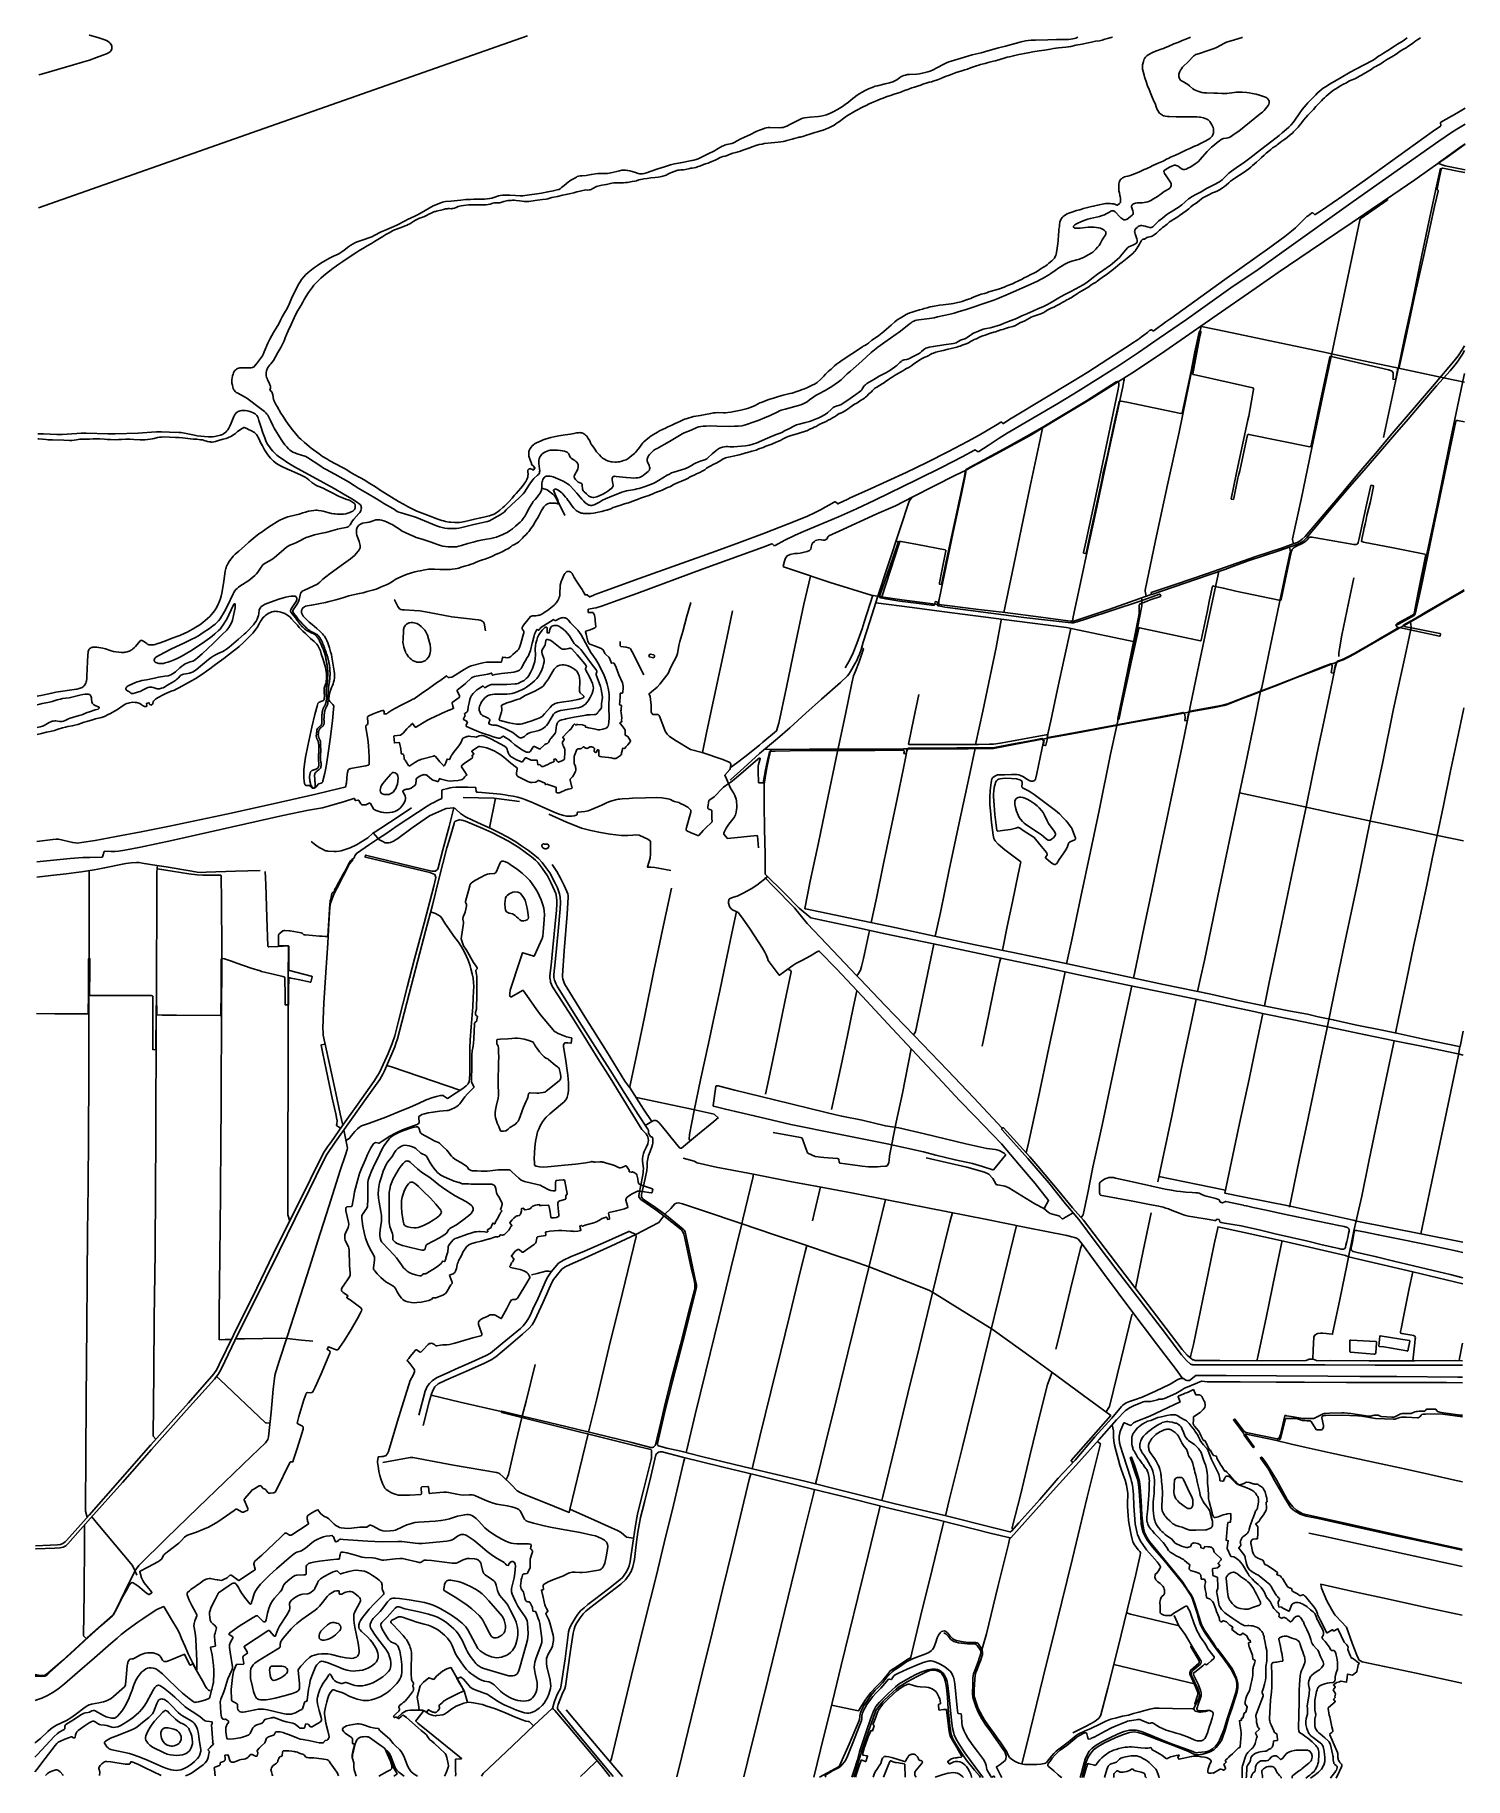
# Model space of a CAD drawing. Header units: metres. Extents: x 179542 to 181820, y 303170 to 305948.
import ezdxf

# ---------------------------------------------------------------- set-up
doc = ezdxf.new("R2010")
doc.units = ezdxf.units.M
doc.header["$MEASUREMENT"] = 0
for name, color, linetype in [('E0022112', 5, 'CONTINUOUS'), ('E0022115', 7, 'CONTINUOUS'), ('E0032111', 5, 'CONTINUOUS'), ('E0052114', 5, 'CONTINUOUS'), ('F0017111', 30, 'CONTINUOUS'), ('F0017114', 7, 'CONTINUOUS')]:
    doc.layers.add(name, color=color, linetype=linetype)

msp = doc.modelspace()

# ---------------------------------------------------------------- linework, layer by layer
at = {"layer": 'E0022112', "flags": 128}
for points in [[(181320.308, 305056.953), (181318.228, 305056.172), (181252.682, 305032.803), (181197.056, 305014.212), (181196.284, 305014.102), (181194.669, 305013.956), (181191.581, 305014.021), (181187.531, 305014.646), (181144.525, 305020.098), (181087.248, 305027.632), (181044.882, 305032.779), (180995.245, 305038.733), (180972.346, 305041.471), (180923.011, 305048.109), (180889.691, 305052.754), (180874.155, 305055.625), (180808.931, 305075.336), (180747.284, 305096.147), (180734.318, 305100.815), (180733.963, 305101.41), (180735.788, 305109.692), (180737.606, 305114.573), (180740.176, 305117.943), (180744.796, 305120.369), (180751.649, 305121.786), (180756.551, 305122.027), (180761.072, 305122.5), (180765.377, 305123.402), (180772.206, 305125.075), (180775.581, 305126.774), (180777.713, 305128.726), (180778.586, 305131.921), (180779.456, 305135.917), (180780.698, 305138.332), (180783.51, 305140.763), (180785.356, 305142.512), (180787.684, 305143.316), (180791.57, 305143.92), (180794.711, 305143.323), (180797.727, 305142.946), (180799.876, 305143.206), (180801.137, 305143.564), (180801.925, 305144.031), (180803.288, 305144.782), (180803.996, 305145.769), (180804.674, 305147.242), (180805.14, 305148.074), (180805.629, 305148.941), (180806.36, 305149.756), (180822.867, 305157.242), (180882.84, 305184.881), (180912.834, 305197.713), (180940.314, 305212.233), (181008.389, 305246.577), (181025.104, 305254.822), (181034.56, 305259.747), (181072.842, 305279.881), (181127.303, 305309.915), (181170.254, 305335.619), (181220.807, 305366.364), (181266.154, 305394.726), (181289.272, 305409.43), (181335.041, 305439.435), (181374.746, 305466.881), (181398.959, 305483.872), (181431.959, 305506.863), (181474.953, 305536.732), (181522.529, 305569.531), (181573.092, 305604.215), (181640.519, 305649.446), (181670.684, 305669.808), (181705.218, 305693.299), (181739.986, 305717.468), (181764.12, 305734.516), (181773.067, 305740.692), (181791.676, 305753.436), (181820.097, 305773.844)], [(181780.99, 305736.09), (181773.805, 305702.341), (181760.485, 305640.243), (181748.589, 305584.227), (181735.07, 305518.066), (181724.288, 305467.787), (181713.991, 305418.308), (181699.601, 305351.118), (181690.153, 305306.901)], [(181546.791, 305137.288), (181545.663, 305141.216), (181545.282, 305143.875), (181545.303, 305145.348), (181559.023, 305207.677), (181576.185, 305290.435), (181592.878, 305371.112), (181609.578, 305448.173), (181627.105, 305532.078), (181652.525, 305653.1), (181653.096, 305654.652), (181653.465, 305655.103), (181653.9, 305655.543), (181696.151, 305684.71), (181696.3, 305685.047), (181696.324, 305685.506), (181695.739, 305686.851)], [(181312.159, 305054.008), (181310.453, 305061.795), (181310.631, 305063.41), (181326.818, 305142.426), (181346.017, 305231.252), (181364.485, 305314.998), (181386.13, 305419.301), (181399.952, 305483.995)], [(181819.332, 305394.803), (181788.652, 305401.415), (181713.97, 305417.042), (181706.712, 305418.561), (181648.423, 305431.177), (181592.81, 305443.223), (181506.914, 305461.186), (181439.174, 305475.494), (181400.379, 305483.65), (181399.575, 305484.301)], [(181713.711, 305001.923), (181709.566, 305007.984), (181739.102, 305024.854), (181739.394, 305025.087), (181758.064, 305115.843), (181775.499, 305198.079), (181796.084, 305298.305), (181818.402, 305403.928), (181819.36, 305408.616)], [(181194.9, 305013.977), (181195.532, 305020.676), (181207.341, 305074.812), (181219.854, 305132.608), (181228.761, 305173.251), (181248.417, 305265.736), (181265.116, 305344.027), (181275.007, 305387.324), (181276.763, 305397.177), (181276.866, 305398.677), (181276.919, 305401.573)], [(181146.151, 305321.195), (181146.52, 305320.571), (181146.709, 305319.909), (181146.624, 305319.057), (181141.629, 305295.903), (181127.184, 305229.269), (181113.455, 305162.833), (181098.746, 305091.204), (181085.166, 305027.885)], [(181024.637, 305254.592), (181024.961, 305252.999), (181024.846, 305251.23), (181024.365, 305248.211), (181017.745, 305216.72), (181004.709, 305156.023), (180993.256, 305101.914), (180982.212, 305048.437), (180981.845, 305046.818), (180981.542, 305042.224), (180981.512, 305040.375)], [(180386.175, 305182.469), (180378.375, 305197.547), (180374.959, 305204.363), (180372.846, 305208.468), (180371.045, 305211.382), (180369.329, 305213.472), (180366.988, 305216.145), (180364.962, 305218.076), (180362.185, 305220.218), (180359.876, 305221.891), (180357.576, 305223.384), (180349.341, 305225.705)], [(180649.11, 304760.752), (180650.325, 304761.908), (180671.08, 304780.5), (180696.327, 304803.215), (180725.012, 304826.916), (180744.294, 304843.915), (180769.879, 304867.298), (180794.93, 304889.785), (180824.895, 304916.444), (180836.185, 304927), (180838.434, 304929.551), (180841.072, 304934.021), (180847.927, 304945.811), (180851.637, 304952.273), (180852.937, 304955.424), (180855.469, 304961.606), (180857.849, 304968.76), (180861.475, 304980.272), (180871.878, 305013.299), (180884.511, 305053.68), (180900.683, 305101.914), (180920.284, 305161.694), (180934.527, 305205.073), (180939.548, 305211.828)], [(180891.039, 305052.566), (180911.125, 305114.964), (180918.915, 305139.343), (180918.576, 305139.686), (180918.07, 305139.918), (180913.596, 305141.296)], [(181540.428, 305131.998), (181541.843, 305124.295), (181541.73, 305123.798), (181534.504, 305091.983), (181523.802, 305041.178), (181509.918, 304975.253), (181496.359, 304908.454), (181494.445, 304901.782), (181493.136, 304897.218), (181485.709, 304859.347), (181470.45, 304784.827), (181446.836, 304675.155), (181426.484, 304576.429), (181404.968, 304473.43), (181399.415, 304447.587), (181394.098, 304423.761)], [(180777.567, 305085.924), (180766.695, 305041.003), (180752.399, 304973.337), (180739.134, 304908.713), (180726.963, 304851.263), (180723.132, 304839.19), (180701.561, 304821.306), (180696.079, 304816.394), (180672.782, 304797.792), (180661.656, 304789.143), (180653.875, 304783.431), (180649.693, 304780.601)], [(181427.618, 305093.043), (181421.493, 305064.046), (181409.783, 305009.237), (181396.578, 304946.412), (181382.833, 304880.028), (181380.834, 304868.979), (181378.7, 304858.85), (181369.336, 304814.581), (181356.69, 304754.008), (181345.004, 304698.717), (181331.61, 304635.744), (181321.526, 304587.064), (181308.874, 304526.752), (181295.896, 304465.041), (181291.898, 304445.163)], [(181619.139, 304957.859), (181619.257, 304963.622), (181619.984, 304969.947), (181624.064, 304991.864), (181629.355, 305017.176), (181637.296, 305055.618), (181643.008, 305083.083)], [(180114.347, 305048.174), (180114.459, 305047.988), (180119.666, 305037.364), (180122.713, 305033.83), (180124.51, 305032.731), (180126.681, 305032.213), (180130.719, 305032.034), (180145.979, 305031.162), (180154.976, 305030.22), (180169.868, 305027.966), (180205.827, 305021.073), (180248.043, 305016.118), (180250.855, 305015.507), (180252.52, 305014.905), (180254.45, 305014.021), (180255.807, 305013.042), (180257.215, 305011.017), (180259.645, 304998.437)], [(180704.119, 304809.653), (180775.918, 304809.946), (180862.471, 304810.254), (180925.242, 304810.333), (180969.186, 304810.617), (181028.472, 304810.767), (181068.703, 304811.07), (181104.52, 304817.891), (181146.403, 304825.797), (181202.704, 304836.148), (181250.75, 304845.265), (181295.582, 304853.308), (181335.44, 304860.702), (181371.621, 304867.513), (181382.445, 304869.235), (181418.08, 304875.792), (181436.106, 304879.596), (181441.706, 304881.193), (181465.638, 304890.593), (181482.439, 304897.097), (181498.895, 304903.518), (181523.85, 304913.239), (181552.975, 304924.546), (181587.212, 304937.694), (181605.774, 304944.867), (181616.832, 304949.018), (181625.96, 304952.587), (181634.34, 304956.518), (181643.288, 304961.39), (181673.71, 304978.944), (181715.22, 305002.79), (181722.997, 305007.106), (181751.757, 305023.8), (181792.538, 305047.342), (181818.661, 305062.467)], [(180832.405, 304939.568), (180840.2, 304952.524), (180845.494, 304963.633), (180851.186, 304978.37), (180859.509, 305001.683), (180863.044, 305012.452), (180876.444, 305055.202)], [(181185.333, 304468.057), (181193.612, 304506.23), (181207.859, 304574.524), (181223.187, 304647.117), (181237.023, 304712.174), (181255.483, 304802.154), (181265.421, 304847.897), (181279.787, 304915.257), (181295.724, 304989.241), (181304.468, 305035.605), (181304.95, 305038.475), (181305.177, 305040.588), (181305.137, 305048.177), (181304.407, 305051.244)], [(180694.585, 304652.632), (180692.753, 304671.863), (180692.368, 304672.527), (180692.142, 304672.641), (180644.853, 304667.816), (180639.276, 304674.518), (180639.204, 304676.319), (180639.773, 304677.783), (180642.801, 304684.292), (180647.226, 304690.441), (180655.63, 304701.069), (180658.117, 304705.426), (180658.971, 304709.359), (180659.563, 304713.084), (180660.003, 304717.134), (180660.007, 304721.677), (180659.675, 304724.881), (180659.4, 304727.566), (180658.866, 304730.515), (180656.888, 304735.994), (180654.408, 304740.652), (180649.987, 304747.972), (180641.99, 304766.325), (180640.825, 304768.007), (180640.952, 304768.628), (180648.84, 304777.499), (180649.48, 304778.897), (180650.3, 304785.458), (180649.954, 304787.129), (180649.409, 304788.162), (180648.694, 304788.781), (180647.953, 304789.433), (180637.73, 304793.304), (180604.896, 304804.676), (180586.156, 304809.425), (180563.568, 304823.048), (180552.968, 304830.097), (180548.907, 304834.082), (180546.071, 304838.431), (180543.641, 304844.598), (180537.046, 304862.627), (180536.232, 304863.839), (180535.342, 304864.612), (180534.692, 304865.009), (180534.118, 304865.215), (180533.191, 304865.351), (180527.924, 304865.228), (180526.755, 304865.407), (180525.838, 304865.708), (180524.952, 304866.329), (180524.312, 304867.355), (180524.091, 304867.947), (180523.763, 304869.027), (180523.262, 304879.875), (180522.482, 304889.052), (180521.68, 304894.002), (180520.446, 304897.885), (180520.284, 304898.335), (180524.16, 304901.477), (180533.229, 304908.563), (180537.347, 304913.789), (180542.373, 304920.469), (180550.681, 304930.696), (180554.784, 304940.915), (180560.352, 304950.692), (180563.786, 304957.873), (180565.242, 304962.652), (180566.658, 304968.404), (180567.768, 304975.322), (180569.309, 304981.592), (180573.701, 304997.404), (180580.42, 305022.181), (180586.524, 305043.739)], [(180605.351, 304804.518), (180612.395, 304838.755), (180622.87, 304888.351), (180633.49, 304937.511), (180643.959, 304986.756), (180653.254, 305030.429)], [(180881.281, 305043.354), (180939.488, 305035.637), (180986.345, 305029.348), (181056.706, 305020.427), (181101.737, 305014.506), (181185.278, 305003.712), (181192.536, 305002.277), (181293.965, 304981.077)], [(181040.454, 304817.395), (181051.88, 304870.598), (181073.208, 304971.963), (181081.043, 305015.427), (181081.336, 305017.188)], [(181191.813, 305002.42), (181181.86, 304956.716), (181170.72, 304905.698), (181160.03, 304855.207), (181156.002, 304836.831), (181154.493, 304827.285)], [(181733.218, 305013.039), (181734.284, 305004.426), (181733.135, 304998.779), (181724.434, 304958.546), (181706.256, 304874.061), (181688.407, 304787.188), (181669.039, 304695.884), (181648.665, 304596.309), (181627.405, 304497.144), (181611.638, 304420.446), (181600.441, 304366.101), (181590.167, 304318.423), (181567.883, 304211.789), (181556.128, 304157.502), (181542.844, 304092.684), (181540.206, 304080.413)], [(180474.028, 304981.756), (180473.945, 304975.761), (180474.07, 304974.956), (180474.307, 304974.454), (180474.558, 304974.267), (180474.725, 304974.014), (180475.16, 304973.813), (180483.678, 304972.498), (180487.326, 304971.733), (180489.596, 304970.77), (180490.416, 304969.9), (180495.879, 304960.273), (180503.563, 304945.149), (180512.064, 304928.437)], [(180858.974, 304972.33), (180861.845, 304969.706), (180855.108, 304949.434), (180849.04, 304934.495), (180845.927, 304926.931), (180843.326, 304915.397), (180837.355, 304886.406), (180831.231, 304855.781), (180820.524, 304806.246), (180803.077, 304722.609), (180789.999, 304660.818), (180777.046, 304599.424), (180768.115, 304556.372), (180768.114, 304556.183), (180768.281, 304555.899), (180769.167, 304555.608), (180860.45, 304536.514), (180911.596, 304525.599), (180975.047, 304512.067), (181039.855, 304498.161), (181097.801, 304486.368), (181179.376, 304469.342), (181258.244, 304452.322), (181339.515, 304435.034), (181415.172, 304419.408), (181461.318, 304408.841), (181502.167, 304400.581), (181542.104, 304392.559), (181569.231, 304387.487), (181586.31, 304383.7), (181610.102, 304378.777), (181645.171, 304370.918), (181690.882, 304361.597), (181713.326, 304356.715), (181756.516, 304347.14), (181810.873, 304336.068), (181812.037, 304335.86), (181812.201, 304335.969), (181817.244, 304360.692)], [(181500.416, 304400.935), (181508.283, 304438.085), (181522.983, 304508.131), (181535.209, 304566.657), (181545.794, 304617.667), (181556.279, 304668.388), (181566.933, 304718.152), (181576.876, 304767.903), (181586.69, 304814.18), (181594.934, 304853.37), (181605.509, 304904.08), (181613.014, 304939.974), (181615.869, 304948.656)], [(180949.858, 304897.355), (180941.946, 304859.2), (180933.712, 304817.992), (180934.621, 304817.18), (180974.718, 304817.32), (181045.211, 304817.4), (181062.246, 304817.746), (181069.064, 304818.014), (181079.79, 304819.784), (181155.474, 304833.49)], [(181818.285, 304875.999), (181817.55, 304872.55), (181807.53, 304824.988), (181796.483, 304772.724), (181785.789, 304720.341), (181775.578, 304672.653), (181768.238, 304638.108), (181759.521, 304596.024), (181747.909, 304540.977), (181738.756, 304498.004), (181726.928, 304441.375), (181714.274, 304381.033), (181709.392, 304357.571)], [(181147.177, 304825.94), (181148.351, 304822.715), (181148.387, 304822.009), (181138.036, 304771.358), (181136.261, 304764.334), (181135.573, 304761.987), (181134.44, 304760.339), (181133.301, 304759.299), (181131.317, 304758.92), (181128.854, 304758.995), (181127.451, 304759.369), (181126.719, 304759.749), (181123.296, 304761.599), (181115.609, 304766.334), (181111.776, 304767.997), (181109.294, 304768.873), (181105.787, 304769.457), (181102.762, 304769.713), (181097.416, 304769.635), (181086.175, 304769.116), (181077.97, 304768.935), (181075.55, 304768.959), (181074.748, 304768.913), (181074.4, 304768.841), (181072.924, 304768.152), (181068.382, 304765.138), (181067.348, 304764.162), (181066.645, 304763.093), (181066.157, 304762.53), (181064.92, 304756.972), (181063.317, 304743.92), (181062.939, 304732.442), (181062.811, 304726.638), (181063.2, 304721.162), (181063.985, 304711.619), (181065.929, 304693.129), (181068.344, 304673.209), (181069.357, 304667.501), (181070.225, 304665.296), (181071.306, 304663.675), (181076.211, 304658.515), (181087.077, 304649.701), (181105.938, 304635.361), (181112.262, 304630.469), (181108.342, 304610.817), (181099.063, 304566.528), (181090.737, 304527.422), (181084.165, 304495.058), (181082.96, 304489.388)], [(180714.029, 304809.694), (180711.054, 304795.606), (180707.28, 304777.459), (180703.292, 304754.347), (180703.61, 304721.461), (180704.121, 304682.911), (180704.921, 304642), (180705.364, 304611.05), (180735.723, 304580.39), (180759.164, 304556.715), (180777.775, 304540.992), (180807.451, 304534.735), (180857.852, 304524.092), (180893.854, 304516.442), (180973.153, 304499.59), (181046.203, 304484.227), (181080.63, 304477.195), (181146.701, 304462.909), (181202.025, 304451.136), (181280.103, 304434.695), (181350.414, 304420.025), (181413.92, 304406.86), (181440.425, 304400.825), (181486.173, 304391.328), (181497.511, 304388.948), (181547.335, 304378.549), (181606.357, 304366.407), (181661.75, 304355.049), (181707.804, 304345.343), (181753.59, 304335.948), (181811.387, 304323.858), (181817.167, 304322.649)], [(180873.92, 304533.639), (180882.405, 304572.71), (180893.319, 304625.003), (180904.648, 304680.249), (180915.391, 304730.837), (180925.642, 304779.729), (180929.169, 304798.1), (180930.957, 304806.736), (180932.395, 304810.379)], [(180976.186, 304511.822), (180984.193, 304549.878), (180998.417, 304617.484), (181014.111, 304692.501), (181030.552, 304768.361), (181039.491, 304810.85)], [(179981.621, 304662.984), (179989.082, 304657.123), (179994.667, 304653.536), (179998.697, 304651.275), (180001.147, 304649.914), (180003.704, 304648.73), (180005.076, 304648.236), (180006.671, 304647.858), (180008.411, 304647.492), (180018.56, 304646.923), (180022.154, 304647.011), (180026.224, 304647.514), (180029.74, 304647.977), (180043.749, 304652.911), (180053.916, 304657.708), (180063.547, 304663.186), (180072.187, 304668.885), (180079.983, 304676.082), (180083.636, 304678.082), (180092.608, 304683.978), (180120.572, 304701.982), (180141.764, 304716.567)], [(180080.734, 304676.493), (180088.206, 304667.986), (180089.83, 304666.137), (180092.608, 304664.319), (180096.264, 304662.682), (180100.002, 304660.936), (180102.262, 304660.667), (180105.296, 304660.704), (180108.097, 304661.199), (180113.084, 304663.493), (180120.166, 304667.796), (180142.898, 304684.77), (180170.301, 304703.596), (180194.396, 304714.287), (180196.923, 304715.269), (180198.189, 304715.555), (180207.828, 304716.563), (180208.594, 304716.377), (180209.429, 304715.342)], [(180223.846, 304732.735), (180272.606, 304732.018), (180277.373, 304731.566), (180313.988, 304726.605)], [(180275.5, 304731.743), (180266.075, 304684.404)], [(181817.857, 304663.981), (181778.879, 304672.127), (181727.769, 304683.096), (181672.483, 304694.667), (181610.395, 304707.852), (181557.493, 304719.513), (181460.911, 304740.524)], [(180360.566, 304706.625), (180388.735, 304693.882), (180408.545, 304685.488), (180412.422, 304684.096), (180427.16, 304680.477), (180442.805, 304677.277), (180457.938, 304674.668), (180466.995, 304673.356), (180476.187, 304672.637), (180486.351, 304672.259), (180494.429, 304672.941), (180498.101, 304673.309), (180504.332, 304672.863), (180512.485, 304669.283), (180518.077, 304666.557), (180520.545, 304664.837), (180521.674, 304663.782), (180522.267, 304662.546), (180522.468, 304661.721), (180522.64, 304660.699), (180522.323, 304643.065), (180521.671, 304636.409), (180517.428, 304622.463), (180517.618, 304622.048), (180522.918, 304621.891), (180529.111, 304621.414), (180554.987, 304616.652)], [(180048.541, 304634.336), (180043.13, 304627.278), (180022.908, 304587.94), (180018.718, 304580.035), (180012.58, 304564.672), (180011.589, 304557.637), (180010.184, 304532.829), (180008.206, 304500.892), (180005.026, 304454.254), (180002.248, 304405.789), (180000.722, 304379.318), (180000.657, 304364.725), (180000.827, 304358.568), (180001.097, 304354.381), (180003.467, 304342.064), (180011.564, 304306.188), (180021.076, 304261.993), (180028.303, 304228.866), (180032.212, 304210.757)], [(179900.497, 304616.833), (179861.569, 304615.434), (179814.496, 304613.792), (179807.157, 304613.721), (179800.382, 304614.171), (179791.878, 304615.555), (179750.924, 304622.438), (179736.254, 304624.716), (179712.5, 304628.522), (179707.779, 304629.167), (179703.369, 304629.308), (179694.958, 304628.904), (179686.465, 304627.812), (179681.278, 304626.876), (179652.691, 304620.759), (179641.818, 304618.641), (179636.292, 304617.881), (179615.989, 304614.701), (179607.621, 304613.602), (179591.401, 304611.519), (179567.327, 304608.726), (179544.941, 304606.099)], [(179628.225, 304616.618), (179628.171, 304538.045), (179628.025, 304475.596), (179627.862, 304412.993), (179627.629, 304348.182), (179627.584, 304288.774), (179627.107, 304193.918), (179626.377, 304114.422), (179625.779, 304039.732), (179625.191, 303967.072), (179624.612, 303889.564), (179624.203, 303838.107), (179623.541, 303768.243), (179622.9, 303688.333), (179622.189, 303595.517), (179625.116, 303586.009)], [(179734.193, 303710.23), (179730.167, 303715.182), (179731.145, 303816.783), (179731.727, 303903.106), (179733.14, 304007.94), (179733.893, 304113.437), (179734.34, 304187.22), (179734.562, 304206.074), (179734.602, 304256.465), (179734.709, 304314.058), (179735.043, 304371.237), (179735.322, 304429.728), (179735.516, 304486.612), (179735.775, 304526.844), (179735.953, 304569.666), (179735.955, 304613.202), (179736.726, 304620.602)], [(179854.904, 303869.16), (179845.079, 303869.118), (179835.318, 303868.978), (179835.547, 303909.944), (179836.416, 304002.643), (179837.174, 304100.195), (179838.082, 304189.707), (179838.323, 304235.933), (179838.566, 304296.961), (179838.879, 304349.975), (179838.983, 304406.423), (179839.334, 304453.417), (179839.4, 304491.968), (179839.213, 304567.152), (179838.269, 304608.675), (179838.095, 304608.962), (179837.658, 304609.173), (179809.208, 304609.167), (179800.305, 304609.505), (179787.001, 304611.242), (179760.521, 304615.388), (179737.093, 304619.52), (179736.866, 304619.882), (179736.726, 304620.602), (179736.798, 304624.632)], [(179947.703, 304058.066), (179944.742, 304068.181), (179944.579, 304069.036), (179944.668, 304073.547), (179944.85, 304117.164), (179944.873, 304175.876), (179944.929, 304204.536), (179945.05, 304260.205), (179945.274, 304313.473), (179945.238, 304371.738), (179945.264, 304422.24), (179945.353, 304443.941), (179945.363, 304464.135), (179945.529, 304477.898), (179945.607, 304495.295), (179945.542, 304495.899), (179945.442, 304496.077), (179945.329, 304496.254), (179945.029, 304496.35), (179929.356, 304495.513), (179914.455, 304494.787), (179913.816, 304495.006), (179913.255, 304495.354), (179912.806, 304495.858), (179912.658, 304496.185), (179911.167, 304541.72), (179909.439, 304594.598), (179908.809, 304614.816)], [(180489.897, 304270.92), (180488.664, 304271.6), (180488.051, 304272.32), (180481.777, 304281.152), (180452.497, 304328.582), (180418.007, 304383.568), (180385.54, 304436.257), (180383.587, 304440.634), (180382.61, 304444.244), (180382.307, 304447.046), (180382.302, 304449.143), (180384.727, 304488.541), (180389.434, 304546.879), (180391.428, 304574.346), (180391.315, 304576.437), (180390.642, 304579.215), (180389.237, 304582.95), (180384.962, 304592.893), (180379.235, 304604.264), (180373.072, 304615.019), (180365.9, 304626.298)], [(181149.346, 304077.853), (181156.529, 304090.791), (181135.255, 304117.957), (181110.123, 304147.17), (181081.386, 304181.035), (181038.603, 304225.544), (181014.789, 304250.29), (180988.252, 304278.689), (180938.549, 304331.376), (180900.094, 304372.701), (180859.959, 304415.768), (180843.689, 304433.2), (180818.54, 304460.089), (180791.431, 304487.764), (180790.746, 304488.023), (180790.256, 304488.033), (180789.97, 304487.965), (180786.821, 304486.588), (180777.39, 304480.777), (180763.431, 304473.503), (180754.044, 304468.726), (180749.129, 304465.318), (180728.147, 304449.85), (180727.576, 304449.84), (180727.267, 304450.042), (180710.131, 304473.341), (180708.611, 304476.702), (180706.577, 304482.278), (180704.418, 304486.534), (180700.698, 304492.736), (180681.211, 304523.356), (180668.844, 304540.468), (180662.295, 304549.727), (180661.255, 304550.451), (180659.765, 304551.017), (180652.83, 304553.967), (180650.249, 304556.14), (180648.461, 304559.085), (180646.572, 304564.567), (180646.713, 304567.329), (180647.089, 304569.073), (180647.462, 304570.132), (180647.957, 304570.887), (180648.279, 304571.291), (180649.124, 304571.882), (180650.61, 304572.661), (180654.746, 304573.928), (180660.653, 304575.939), (180669.954, 304580.391), (180682.657, 304587.463), (180691.732, 304593.447), (180709.315, 304607.06)], [(181082.536, 304205.959), (181037.369, 304254.311), (180995.62, 304298.433), (180942.71, 304353.486), (180896.556, 304401.431), (180856.561, 304443.509), (180851.344, 304448.79), (180803.19, 304499.269), (180772.247, 304532.227), (180751.914, 304556.943), (180717.872, 304591.735), (180704.387, 304605.252)], [(180524.817, 304216.652), (180511.483, 304236.215), (180490.17, 304269.589), (180489.769, 304271.54), (180489.751, 304272.579), (180498.398, 304314.398), (180512.66, 304382.749), (180527.857, 304456.825), (180543.421, 304529.623), (180555.912, 304588.726)], [(180037.327, 304187.058), (180039.339, 304187.568), (180043.014, 304190.031), (180046.208, 304194.346), (180051.679, 304200.975), (180055.753, 304205.213), (180059.068, 304207.869), (180062.296, 304209.751), (180065.423, 304211.068), (180074.797, 304214.228), (180085.046, 304217.482), (180100.59, 304223.559), (180119.871, 304231.503), (180139.551, 304239.522), (180152.855, 304245.106), (180164.817, 304251.034), (180175.547, 304254.885), (180181.376, 304256.55), (180187.836, 304257.929), (180190.943, 304258.203), (180192.451, 304257.975), (180192.919, 304257.759), (180199.118, 304253.337), (180212.714, 304262.24), (180223.545, 304269.532), (180228.873, 304273.426), (180231.921, 304276.695), (180233.342, 304280.611), (180233.948, 304284.749), (180234.654, 304292.65), (180234.5, 304321.827), (180234.444, 304333.893), (180235.136, 304346.034), (180236.621, 304367.505), (180239.445, 304399.398), (180240.184, 304413.695), (180240.639, 304424.49), (180240.822, 304431.693), (180240.592, 304438.441), (180239.872, 304445.248), (180238.481, 304452.238), (180236.383, 304459.972), (180234.929, 304464.623), (180231.981, 304473.566), (180229.192, 304479.755), (180225.545, 304487.433), (180221.373, 304494.977), (180216.456, 304502.369), (180209.393, 304511.971), (180202.048, 304522.142), (180194.969, 304532.772), (180189.824, 304540.951), (180188.018, 304543.52), (180187.579, 304544.055), (180180.149, 304548.191), (180172.072, 304550.745)], [(180659.254, 304551.234), (180653.515, 304524.013), (180642.603, 304471.245), (180632.776, 304424.819), (180624.267, 304386.136), (180614.61, 304340.762), (180602.305, 304282.871), (180592.125, 304234.26), (180584.347, 304196.096), (180584.259, 304188.748), (180585.445, 304185.64)], [(180851.344, 304448.79), (180853.987, 304452.268), (180856.804, 304458.041), (180858.847, 304463.789), (180862.028, 304476.627), (180871.486, 304521.195)], [(180941.306, 304354.945), (180944.637, 304359.444), (180961.377, 304440.753), (180973.78, 304499.458)], [(181080.404, 304477.241), (181078.357, 304470.068), (181070.683, 304432.303), (181060.891, 304385.153), (181050.868, 304336.921)], [(180740.798, 304459.175), (180745.785, 304457.234), (180746.252, 304456.604), (180746.496, 304455.873), (180746.615, 304455.32), (180736.503, 304407.364), (180724.271, 304348.139), (180710.868, 304284.783), (180705.832, 304260.375)], [(181120.82, 304166.869), (181124.824, 304182.179), (181140.312, 304255.712), (181157.043, 304334.339), (181173.808, 304412.89), (181183.031, 304455.178)], [(180811.041, 304236.046), (180816.621, 304262.383), (180825.96, 304305.679), (180836.101, 304353.711), (180845.202, 304397.788), (180851.289, 304425.057)], [(181208.298, 304063.583), (181211.482, 304068.084), (181218.984, 304103.036), (181227.384, 304143.767), (181241.888, 304211.082), (181255.087, 304273.827), (181270.927, 304346.882), (181289.205, 304432.795)], [(181330.655, 304120.569), (181338.209, 304155.635), (181353.426, 304227.952), (181368.598, 304301.439), (181385.182, 304380.638), (181391.892, 304411.427)], [(181497.981, 304388.849), (181487.134, 304338.409), (181475.939, 304284.365), (181460.847, 304213.706), (181445.779, 304142.965), (181437.615, 304102.291), (181465.918, 304096.646), (181541.438, 304081.537), (181641.829, 304059.472), (181647.932, 304057.919), (181749.409, 304037.671), (181816.565, 304024.271)], [(180028.82, 304205.979), (180021.976, 304210.136), (180021.921, 304210.469), (180022.022, 304210.95), (180022.671, 304212.238), (180022.935, 304214.708), (180023.058, 304216.453), (180023.018, 304218.574), (180022.848, 304220.04), (180021.352, 304228.829), (180015.498, 304254.011), (180005.723, 304299.291), (180000.31, 304325.176), (179998.765, 304333.084), (179997.797, 304338.217), (179997.755, 304338.576), (179998.169, 304338.783), (180003.944, 304339.949)], [(180717.6, 304199.251), (180761.672, 304191.102), (180763.662, 304190.531), (180764.038, 304190.007), (180770.976, 304170.987), (180772.771, 304166.903), (180773.251, 304166.241), (180784.631, 304160.883), (180798.361, 304159.238), (180819.744, 304157.684), (180821.005, 304157.514), (180821.559, 304157.35), (180822.137, 304157.095), (180822.626, 304156.077), (180823.013, 304151.756), (180823.179, 304151.218), (180823.302, 304150.958), (180823.604, 304150.725), (180824.633, 304150.314), (180840.3, 304148.142), (180859.83, 304145.388), (180869.679, 304144.628), (180876.029, 304144.387), (180879.507, 304144.387), (180884.024, 304144.509), (180889.089, 304144.722), (180896.925, 304145.366), (180898.25, 304145.744), (180898.833, 304146.075), (180899.748, 304146.832), (180900.79, 304148.176), (180901.815, 304149.894), (180902.379, 304151.538), (180902.399, 304154.643), (180903.405, 304162.177), (180914.072, 304215.651), (180923.725, 304261.842), (180937.727, 304332.258)], [(181707.181, 304345.474), (181693.827, 304282.48), (181677.73, 304206.62), (181666.669, 304152.736), (181655.504, 304097.667), (181642.89, 304042.36), (181632.11, 303990.119), (181620.48, 303932.864), (181609.165, 303878.499), (181609.067, 303877.654), (181593.282, 303879.458), (181591.887, 303879.477), (181589.633, 303879.461), (181585.599, 303878.812), (181583.75, 303878.255), (181582.203, 303877.483), (181580.366, 303875.749), (181579.423, 303872.919), (181578.198, 303852.991), (181577.686, 303837.697)], [(181749.409, 304037.671), (181763.46, 304103.331), (181786.14, 304211.233), (181809.309, 304320.033), (181812.037, 304335.86)], [(180102.414, 304305.848), (180111.487, 304303.019), (180218.907, 304266.409)], [(180630.47, 304222.675), (180623.627, 304228.496), (180595.014, 304234.999), (180583.133, 304237.501), (180503.049, 304254.15), (180499.816, 304254.484)], [(180514.163, 304210.572), (180524.829, 304216.659), (180527.581, 304218.273), (180529.572, 304218.358), (180530.849, 304218.185), (180532.448, 304217.652), (180536.075, 304214.665), (180541.407, 304208.348), (180561.877, 304183.259), (180569.383, 304174.407), (180570.351, 304174.127), (180571.04, 304174.138), (180571.897, 304174.36), (180597.386, 304195.583), (180623.251, 304216.839), (180630.966, 304223.076)], [(180033.85, 304203.17), (180037.284, 304187.261), (180039.463, 304176.928), (180039.636, 304174.246), (180039.354, 304172.24), (180036.717, 304163.607), (180028.16, 304138.437), (180009.837, 304081.108), (179992.422, 304026.432), (179979.538, 303985.88), (179959.902, 303924.641), (179943.482, 303873.401), (179931.241, 303836.332), (179925.451, 303817.726), (179924.223, 303812.073), (179922.915, 303803.041), (179921.38, 303790.225), (179917.952, 303753.592), (179914.147, 303714.054), (179912.968, 303710.035), (179909.236, 303704.785), (179886.559, 303683.245), (179843.697, 303642.056), (179801.664, 303601.602), (179750.942, 303552.422), (179707.574, 303509.218), (179701.22, 303501.298), (179684.93, 303467.555), (179671.093, 303438.91), (179666.344, 303430.407), (179665.25, 303429.442), (179624.842, 303393.772), (179585.319, 303357.384), (179562.401, 303337.478), (179558.634, 303334.839), (179555.861, 303334.04), (179553.818, 303333.826), (179552.329, 303333.877), (179547.269, 303334.498), (179542.055, 303335.43)], [(181370.006, 303807.36), (181361.252, 303819.341), (181328.629, 303862.54), (181287.898, 303916.788), (181245.781, 303972.868), (181210.518, 304020.613), (181204.078, 304028.895), (181203.063, 304029.811), (181201.046, 304030.759), (181198.055, 304031.857), (181193.467, 304033.157), (181185.552, 304034.947), (181121.026, 304047.835), (181058.512, 304060.675), (180993.585, 304073.39), (180901.398, 304091.25), (180845.101, 304102.275), (180786.055, 304113.789), (180747.854, 304120.785), (180686.305, 304132.748), (180626.931, 304144.158), (180596.628, 304151.05), (180592.037, 304153.322), (180574.68, 304158.454)], [(180961.836, 304158.745), (181026.461, 304144.043), (181054.796, 304136.007), (181061.529, 304132.998), (181067.662, 304125.867), (181072.758, 304117.391), (181073.857, 304115.761), (181075.771, 304115.612), (181086.91, 304113.739), (181088.601, 304113.22), (181093.552, 304110.732), (181134.545, 304085.612), (181148.962, 304078.186), (181155.788, 304072.264), (181159.297, 304069.961), (181162.725, 304069.256), (181170.718, 304066.978), (181172.936, 304066.461), (181174.3, 304065.311), (181178.208, 304061.64), (181179.697, 304061.654), (181180.868, 304062.518), (181195.664, 304071.222)], [(180686.479, 304132.714), (180685.227, 304127.088), (180669.573, 304061.048), (180667.723, 304053.563), (180650.273, 303982.49), (180631.261, 303903.198), (180610.5, 303818.65), (180593.856, 303750.042), (180580.141, 303693.69), (180579.073, 303689.341)], [(180793.365, 304112.364), (180782.987, 304069.843), (180780.347, 304058.346)], [(181438.603, 304107.216), (181394.302, 304116.546), (181332.48, 304129.041)], [(180545.051, 304068.795), (180554.664, 304077.911), (180561.263, 304085.568), (180564.092, 304086.498), (180566.657, 304087.055), (180569.179, 304086.477), (180573.52, 304085.533), (180605.287, 304074.903), (180666.657, 304053.918), (180719.859, 304036.234), (180765.318, 304021.008), (180782.026, 304015.41), (180816.208, 304003.804), (180843.726, 303994.399), (180870.543, 303985.348), (180918.707, 303966.491), (180966.056, 303947.761), (180971.884, 303944.62), (181015.411, 303917.784), (181066.612, 303885.752), (181132.421, 303838.519), (181161.959, 303817.215), (181220.089, 303774.103), (181255.768, 303747.952), (181220.412, 303708.08), (181192.442, 303676.568), (181195.006, 303672.804)], [(180896.922, 304092.126), (180885.838, 304046.451), (180869.774, 303981.691), (180845.659, 303884.563), (180836.886, 303847.991), (180818.895, 303774.462), (180801.464, 303703.491), (180787.692, 303647.428), (180785.429, 303639.068)], [(180543.525, 304066.32), (180535.87, 304055.484), (180498.955, 304036.478), (180459.181, 304017.908), (180411.567, 303996.269), (180394.344, 303988.735), (180386.569, 303984.954), (180381.442, 303981.148), (180374.095, 303972.977), (180368.138, 303964.894), (180365.439, 303960.246), (180350.863, 303927.951), (180338.149, 303900.116), (180333.794, 303892.674), (180328.837, 303887.041), (180318.342, 303877.784), (180295.967, 303858.629), (180275.817, 303841.728), (180268.672, 303837.058), (180257.796, 303831.382), (180233.272, 303820.565), (180196.57, 303804.586), (180184.188, 303798.45), (180179.01, 303793.755), (180176.207, 303789.312), (180173.671, 303782.797), (180169.646, 303769.96), (180160.042, 303732.226)], [(181003.376, 304071.472), (180999.478, 304056.396), (180981.82, 303985.268), (180968.091, 303928.273), (180950.84, 303858.012), (180932.488, 303783.014), (180913.285, 303703.901), (180892.461, 303619.178), (180890.727, 303612.705)], [(181105.558, 304051.012), (181095.512, 304009.338), (181076.763, 303932.896), (181063.565, 303879.105), (181041.091, 303786.95), (181019.334, 303698.367), (180998.261, 303613.138), (180992.469, 303588.531)], [(181294.852, 303951.284), (181307.112, 304010.707), (181320.014, 304070.974)], [(181382.439, 303839.829), (181387.352, 303861.325), (181402.298, 303933.44), (181410.593, 303974.382), (181420.633, 304021.027), (181426.662, 304049.485)], [(181426.471, 304048.583), (181468.261, 304039.7), (181530.727, 304025.783), (181629.62, 304003.317), (181634.478, 304001.108), (181736.79, 303977.01), (181816.431, 303957.811)], [(180153.462, 303748.493), (180163.285, 303786.839), (180166.899, 303794.143), (180170.392, 303799.314), (180174.596, 303803.336), (180176.595, 303805.09), (180182.335, 303808.546), (180202.716, 303817.983), (180211.995, 303822.136), (180237.413, 303833.239), (180260.583, 303843.535), (180267.675, 303847.783), (180286.382, 303862.836), (180315.3, 303886.847), (180319.695, 303891.068), (180323.781, 303896.163), (180327.088, 303901.057), (180330.704, 303907.287), (180335.112, 303917.38), (180343.245, 303935.265), (180356.749, 303965.319), (180358.933, 303968.954), (180364.346, 303977.088), (180375.989, 303990.715), (180378.616, 303992.684), (180383.791, 303995.688), (180395.223, 304000.798), (180417.538, 304010.248), (180451.405, 304024.977), (180487.947, 304041.366), (180488.663, 304041.516), (180489.113, 304041.336), (180499.28, 304036.646), (180499.472, 304033.487), (180477.96, 303943.891), (180456.331, 303855.783), (180436.201, 303772.804), (180423.831, 303721.788)], [(180771.493, 304018.939), (180768.842, 304008.921), (180758.219, 303965.881), (180743.668, 303906.693), (180730.031, 303850.402), (180714.189, 303785.91), (180696.808, 303714.915), (180685.992, 303670.179), (180684.478, 303663.442)], [(181210.24, 304020.97), (181207.676, 304014.227), (181191.726, 303949.364), (181175.012, 303880.885), (181168.129, 303853.775)], [(181528.77, 304027.096), (181517.616, 303973.928), (181503.649, 303906.241), (181489.88, 303841.904), (181488.25, 303835.533)], [(180332.895, 303972.336), (180341.973, 303974.255), (180355.804, 303978.176), (180358.138, 303978.413), (180359.979, 303978.321), (180363.256, 303977.581), (180364.407, 303977.159)], [(181736.961, 303835.47), (181740.247, 303864.134), (181740.861, 303870.588), (181740.929, 303872.015), (181740.641, 303873.303), (181740.064, 303874.349), (181739.261, 303874.945), (181738.067, 303875.517), (181735.413, 303876.076), (181719.208, 303878.78), (181717.976, 303879.356), (181717.437, 303880.278), (181717.36, 303881.969), (181718.092, 303886.558), (181722.36, 303907.853), (181731.127, 303950.356), (181736.79, 303977.01)], [(181247.93, 303753.697), (181253.924, 303762.554), (181272.469, 303838.474), (181289.061, 303908.862), (181292.071, 303911.23)], [(179861.818, 303870.603), (179875.818, 303870.276), (179934.314, 303871.362), (179943.654, 303870.649), (179966.25, 303868.456), (179984.526, 303866.513)], [(181810.611, 303835.584), (181811.231, 303838.944), (181816.24, 303863.31)], [(180318.252, 303747.121), (180324.156, 303771.155), (180338.712, 303829.44)], [(179831.073, 303810.354), (179836.258, 303805.688), (179909.173, 303736.647), (179909.936, 303736.407), (179916.237, 303735.77)], [(181099.787, 303566.638), (181098.916, 303567.417), (181098.631, 303567.835), (181098.584, 303568.242), (181098.737, 303569.687), (181112.277, 303623.333), (181126.984, 303683.709), (181143.464, 303751.218), (181154.79, 303797.784), (181162.207, 303817.031)], [(180173.036, 303780.771), (180219.141, 303769.635), (180284.425, 303754.366)], [(180292.365, 303646.107), (180295.067, 303651.5), (180296.061, 303654.071), (180308.115, 303705.419), (180317.675, 303744.854)], [(180096.262, 303673.395), (180139.68, 303681.184), (180143.635, 303681.392), (180208.847, 303669.124), (180276.896, 303657.11), (180280.771, 303656.327), (180282.616, 303655.437), (180287.948, 303650.552), (180300.338, 303638.084), (180310.18, 303628.203), (180314.559, 303625.429), (180321.733, 303622.407), (180357.868, 303607.716), (180392.904, 303593.716), (180394.083, 303598.527), (180409.683, 303664.321), (180422.958, 303718.742)], [(181195.228, 303242.468), (181217.449, 303253.69), (181229.08, 303259.905), (181233.134, 303262.677), (181236.224, 303265.107), (181238.852, 303268.406), (181239.984, 303271.188), (181251.239, 303313.731), (181266.847, 303377.148), (181282.111, 303440.026), (181295.622, 303495.028), (181302.761, 303525.762), (181303.308, 303528.696), (181303.124, 303529.841), (181302.221, 303531.51), (181299.366, 303534.238), (181296.428, 303537.662), (181293.391, 303542.229), (181291.065, 303546.793), (181290.019, 303550.884), (181288.43, 303557.949), (181285.189, 303574.287), (181283.936, 303581.568), (181283.306, 303588.777), (181282.122, 303603.153), (181282.339, 303609.415), (181282.519, 303613.742), (181282.729, 303617.041), (181282.775, 303620.885), (181282.673, 303624.301), (181282.349, 303626.864), (181280.748, 303637.32), (181278.641, 303645.156), (181275.621, 303653.837), (181272.286, 303662.843), (181270.265, 303669.11), (181267.527, 303679.179), (181264.515, 303690.702), (181261.624, 303700.897), (181260.365, 303708.002), (181259.94, 303713.693), (181259.862, 303723.705), (181257.915, 303733.379)], [(181114.107, 303192.841), (181127.269, 303245.97), (181147.948, 303331.444), (181169.181, 303416.786), (181194.55, 303520.532), (181218.306, 303617.885), (181239.22, 303703.105), (181234.564, 303706.862)], [(181517.381, 303708.635), (181543.411, 303702.567), (181566.972, 303697.301), (181605.321, 303688.684), (181671.565, 303674.325), (181716.225, 303664.597), (181757.19, 303655.645), (181801.397, 303645.737), (181815.794, 303642.548)], [(180457.99, 303196.224), (180460.161, 303201.538), (180475.416, 303263.753), (180492.42, 303334.3), (180513.576, 303420.466), (180531.33, 303491.616), (180544.169, 303545.192), (180558.824, 303605.374), (180575.251, 303673.229), (180577.246, 303681.028)], [(180682.042, 303655.177), (180679.858, 303646.326), (180665.71, 303588.194), (180652.861, 303535.113), (180637.256, 303470.297), (180620.655, 303402.026), (180604.763, 303337.498), (180587.787, 303268.212), (180572.346, 303204.996), (180564.637, 303172.568)], [(180671.158, 303172.34), (180676.985, 303196.032), (180694.151, 303264.859), (180709.912, 303328.844), (180730.653, 303413.496), (180747.172, 303481.223), (180766.399, 303559.26), (180781.986, 303623.068), (180783.708, 303630.091)], [(180782.562, 303172.102), (180793.05, 303215.444), (180811.827, 303290.291), (180825.992, 303349.578), (180852.839, 303458.204), (180869.228, 303525.202), (180886.329, 303595.111), (180888.567, 303604.18)], [(179632.315, 303586.452), (179642.066, 303575.127), (179697.27, 303509.086), (179701.392, 303500.165), (179704.2, 303493.875)], [(180394.173, 303598.909), (180433.211, 303581.403), (180460.327, 303569.048), (180469.756, 303564.939), (180475.468, 303561.822), (180484.066, 303554.179), (180495.269, 303552.568)], [(180989.925, 303579.184), (180987.712, 303570.539), (180971.032, 303502.644), (180952.717, 303427.712), (180935.929, 303358.651)], [(179623.645, 303392.671), (179619.371, 303397.29), (179620.019, 303465.931), (179620.689, 303547.834), (179620.798, 303565.992), (179620.595, 303573.22)], [(181095.148, 303553.167), (181092.512, 303542.953), (181075.876, 303475.151), (181057.681, 303400.162), (181049.393, 303370.837), (181044.302, 303355.432), (181040.734, 303346.279), (181038.405, 303340.328), (181037.108, 303336.339), (181036.482, 303333.461), (181036.164, 303329.683), (181035.863, 303319.794), (181035.68, 303304.993), (181036.067, 303299.556), (181036.816, 303295.622), (181040.493, 303284.373), (181045.079, 303274.225), (181050.212, 303264.795), (181055.823, 303256.319), (181064.729, 303243.973), (181077.022, 303226.713), (181087.047, 303212.39), (181087.93, 303209.222), (181088.461, 303207.446), (181088.805, 303205.735), (181088.832, 303204.644), (181088.355, 303200.497), (181088.023, 303199.592), (181087.524, 303198.656), (181079.446, 303192.125), (181074.515, 303189.071), (181073.875, 303188.409), (181073.761, 303187.881), (181080.627, 303174.111), (181082.334, 303171.459)], [(181815.522, 303507.45), (181740.201, 303524.08), (181667.356, 303539.988), (181594.62, 303555.973), (181571.29, 303560.888)], [(181815.365, 303429.751), (181755.672, 303442.87), (181695.875, 303456.247), (181644.19, 303467.327), (181597.095, 303477.864), (181590.193, 303479.382), (181591.251, 303473.153), (181600.093, 303452.939), (181607.336, 303439.323), (181611.739, 303432.01), (181613.267, 303430.252), (181624.446, 303418.1), (181629.779, 303412.679), (181630.579, 303411.613), (181630.972, 303410.701), (181640.332, 303385.261), (181647.959, 303366.393), (181650.259, 303360.314), (181650.551, 303359.55), (181651.084, 303358.85), (181655.934, 303355.636), (181691.539, 303348.189), (181742.388, 303337.564), (181815.147, 303321.754)], [(179541.961, 303294.178), (179546.472, 303295.362), (179553.008, 303297.846), (179561.739, 303301.931), (179569.215, 303306.04), (179578.161, 303312.278), (179588.652, 303320.728), (179609.854, 303338.857), (179636.887, 303362.223), (179662.67, 303385.105), (179672.715, 303393.568), (179679.207, 303399.032), (179688.094, 303406.153), (179695.975, 303411.766), (179705.895, 303418.827), (179713.543, 303423.946), (179728.726, 303434.027), (179736.246, 303438.956), (179746.888, 303443.644), (179759.377, 303423.125), (179768.353, 303408.03), (179771.962, 303401.476), (179775.497, 303392.874), (179780.957, 303379.972), (179786.082, 303368.184), (179792.577, 303354.711), (179800.966, 303339.342), (179808.677, 303325.32), (179813.557, 303316.581), (179815.754, 303313.125), (179818.322, 303310.585), (179819.454, 303310.216), (179821.076, 303309.87)], [(180791.75, 303172.082), (180822.932, 303188.842), (180823.758, 303189.711), (180838.687, 303224.265), (180854.707, 303262.364), (180855.483, 303264.801), (180855.907, 303267.382), (180856.093, 303269.512), (180856.95, 303274.351), (180857.981, 303277.685), (180859.138, 303279.918), (180862.358, 303285.852), (180867.913, 303294.094), (180873.479, 303302.092), (180878.071, 303307.803), (180880.555, 303310.443), (180885.934, 303315.475), (180891.929, 303322.249), (180898.933, 303331.252), (180902.638, 303335.191), (180907.277, 303339.545), (180910.845, 303342.164), (180916.142, 303345.73), (180922.611, 303350.285), (180930.517, 303355.848), (180935.339, 303358.374), (180938.972, 303360.081), (180945.354, 303362.522), (180958.592, 303367.427), (180966.076, 303370.453), (180969.467, 303373.028), (180971.669, 303375.1), (180974.07, 303378.495), (180975.107, 303381.258), (180977.173, 303387.135), (180979.325, 303393.973), (180981.165, 303397.924), (180983.814, 303401.645), (180985.99, 303403.746), (180988.417, 303404.686), (180990.264, 303404.877), (180991.727, 303404.403), (180992.809, 303403.787), (180994.685, 303402.766), (180995.725, 303401.661), (180999.923, 303396.724), (181003.672, 303392.985), (181006.531, 303390.725), (181009.974, 303389.56), (181017.714, 303388.09), (181028.163, 303386.715), (181032.426, 303386.356), (181035.865, 303386.3), (181040.016, 303386.282), (181041.621, 303386.187), (181042.652, 303385.869), (181043.737, 303385.371), (181044.504, 303384.637), (181047.794, 303380.096), (181048.991, 303377.36), (181050.589, 303373.807), (181051.219, 303370.944), (181051.405, 303369.38), (181051.206, 303367.436), (181050.877, 303365.991), (181047.963, 303357.36), (181045.531, 303350.638), (181042.768, 303343.511), (181040.818, 303338.711), (181040.27, 303337.169), (181039.974, 303335.903), (181039.824, 303334.759), (181038.588, 303319.353), (181038.12, 303311.526), (181037.946, 303304.866), (181038.135, 303301.673), (181038.639, 303299.434), (181041.138, 303290.637), (181044.142, 303282.667), (181047.558, 303275.407), (181051.174, 303268.375), (181055.126, 303261.936), (181059.895, 303255.088), (181064.184, 303249.235), (181068.978, 303242.944), (181074.727, 303234.78), (181080.299, 303226.513), (181086.936, 303217.081), (181089.446, 303213.309), (181090.722, 303210.661), (181093.227, 303204.948), (181094.522, 303203.277), (181099.021, 303199.295), (181103.321, 303196.751), (181109.39, 303194.144), (181115.833, 303192.364), (181118.915, 303191.939), (181129.467, 303191.998), (181137.693, 303192.117), (181144.243, 303192.684), (181149.663, 303193.59), (181151.882, 303194.198), (181153.368, 303195.309), (181157.171, 303199.876), (181161.483, 303205.563), (181165.138, 303209.814), (181168.965, 303213.3), (181174.933, 303217.982), (181185.839, 303225.946), (181191.202, 303230.411), (181197.341, 303235.749), (181200.653, 303238.371), (181203.903, 303240.576), (181214.94, 303245.849), (181222.703, 303248.881), (181239.298, 303256.915), (181248.013, 303260.951), (181256.046, 303264.12), (181264.609, 303266.639), (181274.273, 303268.866), (181283.686, 303270.852), (181292.075, 303273.074), (181300.455, 303275.454), (181309.887, 303277.953), (181317.825, 303280.174), (181323.134, 303281.294), (181325.429, 303281.694), (181327.718, 303281.746), (181332.972, 303281.729), (181353.896, 303281.411), (181385.946, 303280.541), (181387.068, 303280.553), (181387.597, 303280.741), (181388.14, 303281.14), (181396.559, 303299.074), (181396.772, 303300.477), (181396.87, 303301.629), (181396.888, 303303.21), (181396.741, 303304.923), (181396.407, 303307.017), (181394.3, 303312.882), (181384.037, 303334.738), (181383.808, 303335.625), (181383.728, 303336.31), (181383.756, 303337.112), (181384.14, 303338.827), (181384.535, 303339.514), (181385.225, 303340.342), (181386.164, 303341.256), (181386.979, 303342.209), (181398.486, 303352.132), (181398.811, 303352.592), (181399.035, 303353.099), (181399.299, 303353.568), (181399.569, 303354.262), (181399.776, 303355.018), (181399.766, 303355.874), (181399.544, 303356.917), (181399.159, 303357.749), (181388.751, 303374.574), (181374.048, 303399.063), (181364.086, 303412.828), (181363.314, 303413.285), (181360.305, 303414.046), (181287.145, 303431.855), (181280.522, 303433.482)], [(181356.513, 303429.255), (181364.086, 303412.828)], [(180989.593, 303401.514), (180990.8, 303401.385), (180992.804, 303400.266), (180996.926, 303395.836), (181000.97, 303391.246), (181005.508, 303388.006), (181013.106, 303385.797), (181027.433, 303384.484), (181033.418, 303384.311), (181037.081, 303384.077), (181040.034, 303383.723), (181041.43, 303383.252), (181043.09, 303381.741), (181047.457, 303375.008), (181048.455, 303373.025), (181048.812, 303371.66), (181049.18, 303370.193)], [(181384.701, 303381.32), (181383.194, 303380.086), (181383.042, 303379.659), (181383.076, 303379.397), (181396.35, 303357.353), (181396.564, 303356.318), (181396.676, 303355.384), (181396.632, 303354.589), (181396.509, 303354.052), (181396.355, 303353.646), (181395.29, 303353.004), (181382.915, 303341.832), (181382.38, 303341.043), (181382.049, 303339.96), (181381.906, 303338.737), (181381.869, 303338.082), (181381.856, 303337.327), (181381.858, 303336.673), (181381.892, 303335.808), (181389.144, 303319.681), (181394.189, 303306.849), (181394.256, 303305.377), (181394.246, 303303.905), (181394.088, 303302.246), (181389.6, 303288.773), (181389.55, 303288.284), (181389.756, 303287.97), (181390.922, 303287.066)], [(180810.843, 303286.369), (180853.681, 303277.536), (180864.331, 303294.658), (180873.475, 303306.901), (180881.441, 303315.367), (180887.113, 303320.89), (180894.136, 303328.82), (180900.331, 303336.256), (180904.52, 303341.113), (180910.216, 303344.776), (180933.263, 303360.45), (180936.936, 303362.792)], [(180230.649, 303290.927), (180229.192, 303296.864), (180225.549, 303309.363), (180205.114, 303346.34), (180204.486, 303346.615), (180202.62, 303346.101), (180197.903, 303344.256), (180191.077, 303340.887), (180181.659, 303332.608), (180177.257, 303327.642), (180169.51, 303330.248), (180160.808, 303323.181), (180155.263, 303317.382), (180150.723, 303299.307), (180152.624, 303287.662), (180154.021, 303278.794)], [(181388.854, 303320.326), (181260.565, 303351.624)], [(180119.408, 303266.879), (180126.881, 303273.668), (180130.674, 303276.182), (180133.278, 303277.51), (180136.07, 303278.283), (180139.439, 303278.467), (180142.511, 303278.442), (180151.218, 303278.789), (180156.893, 303278.8), (180159.13, 303278.539), (180160.531, 303278.001), (180162.68, 303276.877), (180166.805, 303274.256), (180169.954, 303272.317), (180173.242, 303270.926), (180176.39, 303270.191), (180179.369, 303269.861), (180180.962, 303269.871), (180182.281, 303269.946), (180182.614, 303269.935), (180191.658, 303271.104), (180194.414, 303272.355), (180198.842, 303275.666), (180206.092, 303280.784), (180212.839, 303284.763), (180219.536, 303287.631), (180225.072, 303289.744), (180229.932, 303290.867), (180233.114, 303291.134), (180240.504, 303290.122), (180248.796, 303288.7), (180254.743, 303287.498), (180261.912, 303285.193), (180273.969, 303281.323), (180291.509, 303274.283), (180302.275, 303269.488), (180310.974, 303265.955), (180317.931, 303263.205), (180323.862, 303261.252), (180327.373, 303260.774), (180329.276, 303260.466), (180336.136, 303253.704)], [(180253.261, 303173.236), (180255.932, 303177.508), (180292.291, 303211.98), (180336.556, 303254.103), (180365.557, 303281.413), (180366.662, 303282.046)], [(180477.72, 303172.755), (180456.557, 303197.928), (180415.707, 303246.299), (180387.881, 303279.205)], [(181413.709, 303278.441), (181406.84, 303276.517), (181398.884, 303275.578), (181397.209, 303275.596), (181390.085, 303277.199), (181389.367, 303277.679), (181387.931, 303280.987)], [(180113.691, 303173.535), (180115.262, 303174.389), (180118.366, 303176.413), (180118.807, 303177.067), (180118.242, 303178.462), (180113.828, 303185.108), (180111.936, 303190.232), (180110.771, 303196.128), (180108.08, 303203.787), (180103.644, 303211.042), (180097.966, 303218.423), (180093.613, 303222.026), (180074.87, 303235.086), (180072.581, 303235.901), (180070.279, 303236.31), (180068.084, 303236.512), (180065.003, 303236.347), (180062.813, 303236.009), (180060.319, 303235.407), (180058.102, 303234.673), (180056.308, 303233.211), (180054.257, 303230.459), (180052.157, 303225.052), (180049.872, 303216.068), (180047.63, 303206.728), (180047.525, 303204.486)], [(180410.683, 303172.898), (180419.832, 303181.459), (180437.532, 303198.217)]]:
    msp.add_lwpolyline(points, dxfattribs=at)
at = {"layer": 'E0022115', "flags": 128}
msp.add_lwpolyline([(179547.364, 305672.661), (179897.58, 305795.91), (180326.246, 305946.769)], dxfattribs=at)
at = {"layer": 'E0032111', "flags": 128}
for points in [[(179546.546, 305312.739), (179548.887, 305312.756), (179555.65, 305312.504), (179576.467, 305311.417), (179580.06, 305311.362), (179585.136, 305311.604), (179608.544, 305313.121), (179615.467, 305313.414), (179623.67, 305313.351), (179657.774, 305312.592), (179669.436, 305312.726), (179706.138, 305313.657), (179713.224, 305314.034), (179727.732, 305315.183), (179735.283, 305315.535), (179743.409, 305315.586), (179756.124, 305315.339), (179770.898, 305314.852), (179774.614, 305314.504), (179779.874, 305313.558), (179796.234, 305310.207), (179800.265, 305309.565), (179811.923, 305308.172), (179818.49, 305307.591), (179821.114, 305307.535), (179824.453, 305307.757), (179828.2, 305308.356), (179832.865, 305309.388), (179837.354, 305310.582), (179840.376, 305311.611), (179842.452, 305312.627), (179844.231, 305313.832), (179845.913, 305315.292), (179847.541, 305317.031), (179849.13, 305319.082), (179850.722, 305321.56), (179852.351, 305324.654), (179854.522, 305329.718), (179858.716, 305339.912), (179859.784, 305342.056), (179861.144, 305344.21), (179862.462, 305345.785), (179863.856, 305346.998), (179865.377, 305347.966), (179867, 305348.71), (179868.723, 305349.223), (179870.829, 305349.526), (179873.7, 305349.639), (179876.978, 305349.551), (179879.931, 305349.26), (179882.692, 305348.693), (179885.677, 305347.79), (179888.481, 305346.718), (179890.618, 305345.626), (179892.404, 305344.393), (179893.981, 305343.025), (179895.247, 305341.599), (179896.315, 305339.955), (179897.268, 305337.924), (179898.603, 305333.839), (179901.551, 305324.065), (179904.89, 305314.042), (179907.8, 305305.932), (179909.711, 305301.26), (179911.455, 305297.707), (179913.267, 305294.533), (179915.261, 305291.549), (179917.682, 305288.423), (179920.664, 305285.032), (179924.04, 305281.561), (179927.304, 305278.576), (179931.312, 305275.437), (179937.035, 305271.353), (179943.097, 305267.34), (179949.874, 305263.168), (179955.394, 305260.038), (180001.236, 305235.042), (180018.467, 305225.375), (180032.758, 305217.031), (180046.592, 305208.664), (180055.902, 305202.865), (180058.548, 305201.006), (180059.893, 305199.742), (180060.743, 305198.516), (180061.347, 305197.098), (180061.72, 305195.562), (180061.806, 305194.02), (180061.601, 305192.357), (180061.146, 305190.585), (180060.469, 305188.921), (180059.523, 305187.362), (180058.009, 305185.465), (180049.697, 305176.43), (180047.559, 305173.966), (180046.508, 305172.453), (180043.799, 305167.507), (180043.012, 305166.26), (180042.018, 305165.215), (180040.862, 305164.435), (180039.428, 305163.814), (180037.199, 305163.255), (180028.82, 305161.739), (180023.717, 305160.452), (180004.983, 305155.413), (179999.016, 305154.018), (179986.991, 305151.496), (179984.052, 305150.725), (179979.214, 305149.116), (179974.15, 305147.196), (179969.555, 305145.198), (179964.658, 305142.771), (179958.303, 305139.51), (179953.49, 305137.331), (179948.136, 305134.989), (179945.336, 305133.474), (179942.625, 305131.653), (179938.465, 305128.305), (179923.156, 305115.113), (179921.261, 305113.641), (179919.272, 305112.374), (179909.523, 305106.97), (179906.859, 305105.248), (179905.116, 305103.78), (179903.615, 305102.137), (179902.188, 305100.113), (179896.845, 305091.983), (179894.778, 305089.416), (179892.196, 305086.77), (179889.087, 305083.93), (179885.818, 305081.261), (179882.38, 305078.809), (179868.276, 305069.747), (179865.937, 305068.079), (179863.736, 305066.179), (179861.831, 305064.194), (179860.167, 305062.121), (179858.692, 305059.835), (179857.425, 305057.398), (179848.617, 305038.649), (179844.004, 305029.428), (179841.892, 305025.551), (179839.228, 305021.236), (179836.737, 305017.688), (179834.362, 305014.77), (179831.72, 305011.989), (179828.764, 305009.234), (179825.396, 305006.476), (179819.765, 305002.431), (179809.972, 304995.811), (179802.24, 304990.844), (179796.423, 304987.449), (179791.939, 304985.107), (179779.924, 304979.294), (179758.148, 304969.172), (179749.257, 304964.688), (179740.309, 304959.91), (179735.694, 304957.243), (179733.686, 304955.845), (179732.716, 304954.811), (179732.061, 304953.66), (179731.633, 304952.487), (179731.496, 304951.547), (179731.645, 304950.795), (179732.099, 304950.035), (179732.95, 304949.181), (179734.203, 304948.287), (179735.728, 304947.506), (179737.402, 304946.928), (179739.355, 304946.557), (179741.733, 304946.361), (179744.095, 304946.38), (179746.409, 304946.701), (179749.489, 304947.414), (179753.6, 304948.61), (179758.514, 304950.303), (179763.848, 304952.435), (179769.277, 304954.908), (179774.829, 304957.759), (179781.115, 304961.34), (179790.088, 304966.881), (179805.627, 304976.894), (179812.438, 304981.499), (179819.7, 304986.675), (179823.895, 304989.872), (179828.599, 304993.812), (179834.44, 304998.996), (179836.764, 305001.448), (179839.165, 305004.451), (179841.804, 305008.195), (179844.545, 305012.54), (179847.248, 305017.357), (179850.539, 305024.005), (179858.047, 305039.896), (179858.753, 305041.171), (179859.305, 305041.699), (179859.788, 305041.855), (179860.218, 305041.743), (179860.568, 305041.343), (179860.802, 305040.466), (179860.87, 305038.713), (179860.652, 305035.286), (179859.757, 305030.616), (179856.56, 305015.598), (179856.064, 305013.914), (179854.964, 305011.28), (179853.04, 305007.577), (179850.907, 305003.903), (179849.261, 305001.543), (179847.433, 304999.63), (179839.664, 304992.306), (179832.851, 304985.526), (179825.923, 304978.572), (179817.107, 304970.171), (179808.175, 304961.942), (179801.336, 304955.907), (179797.634, 304952.943), (179795.359, 304951.445), (179793.27, 304950.424), (179789.3, 304949.023), (179783.547, 304947.092), (179781.325, 304946.056), (179778.765, 304944.476), (179775.883, 304942.361), (179772.763, 304939.713), (179765.596, 304933.208), (179763.811, 304931.841), (179761.198, 304930.196), (179758.241, 304928.626), (179755.567, 304927.414), (179753.99, 304926.944), (179748.759, 304926.153), (179738.754, 304924.633), (179732.537, 304923.4), (179719.712, 304920.633), (179712.235, 304919.216), (179707.37, 304918.035), (179704.496, 304917.204), (179701.819, 304916.206), (179696.177, 304913.74), (179690.322, 304910.926), (179688.695, 304909.895), (179687.643, 304908.898), (179686.965, 304907.924), (179686.61, 304906.984), (179686.53, 304906.081), (179686.698, 304905.241), (179687.119, 304904.497), (179687.872, 304903.85), (179689.527, 304903.039), (179691.507, 304902.1), (179693.006, 304900.881), (179694.795, 304899.351), (179695.873, 304898.747), (179696.913, 304898.534), (179698.443, 304898.704), (179701.999, 304899.654), (179706.83, 304901.19), (179709.222, 304902.135), (179713.239, 304904.105), (179719.547, 304907.352), (179721.836, 304908.206), (179723.781, 304908.616), (179725.768, 304908.721), (179727.944, 304908.552), (179730.235, 304908.081), (179735.075, 304906.516), (179736.451, 304906.181), (179738.028, 304906.088), (179740.043, 304906.331), (179743.346, 304907.075), (179746.226, 304907.923), (179748.171, 304908.768), (179750.559, 304910.232), (179755.867, 304913.73), (179763.139, 304917.905), (179766.101, 304919.756), (179768.046, 304921.31), (179770.047, 304923.344), (179773.241, 304926.82), (179774.379, 304927.864), (179775.693, 304928.721), (179777.068, 304929.249), (179778.968, 304929.609), (179785.305, 304930.428), (179788.265, 304931.133), (179791.079, 304932.065), (179793.644, 304933.199), (179796.17, 304934.69), (179798.482, 304936.402), (179805.35, 304942.058), (179818.374, 304953.043), (179822.418, 304956.169), (179825.751, 304958.376), (179829.245, 304960.305), (179834.793, 304962.878), (179840.914, 304965.681), (179843.951, 304967.343), (179846.753, 304969.234), (179851.047, 304972.66), (179865.937, 304985.403), (179875.147, 304993.044), (179877.558, 304995.237), (179882.39, 305000.043), (179887.018, 305004.905), (179890.019, 305008.37), (179892.166, 305011.267), (179894.03, 305014.239), (179895.6, 305017.227), (179896.858, 305020.197), (179897.76, 305022.956), (179898.392, 305026.081), (179899.19, 305031.422), (179899.689, 305033.056), (179900.48, 305034.676), (179901.437, 305036.093), (179902.433, 305037.158), (179904.175, 305038.424), (179907.438, 305040.452), (179908.824, 305041.133), (179916.928, 305044.136), (179930.493, 305048.944), (179935.719, 305050.636), (179941.612, 305052.254), (179946.495, 305053.365), (179949.924, 305053.866), (179952.658, 305054.009), (179954.722, 305053.899), (179956.257, 305053.572), (179957.38, 305053.091), (179958.154, 305052.482), (179958.709, 305051.688), (179959.065, 305050.71), (179959.206, 305049.603), (179959.117, 305048.396), (179958.75, 305047.03), (179958.029, 305045.427), (179956.571, 305043.11), (179950.989, 305035.327), (179949.847, 305033.502), (179949.234, 305032.118), (179949.01, 305030.935), (179949.015, 305029.815), (179949.246, 305028.794), (179949.869, 305027.612), (179951.454, 305025.536), (179957.503, 305018.675), (179957.75, 305018.169), (179958.19, 305017.418), (179958.675, 305016.644), (179959.217, 305015.827), (179959.817, 305014.96), (179960.474, 305014.007), (179961.184, 305012.989), (179961.951, 305011.903), (179962.731, 305010.799), (179963.584, 305009.743), (179964.473, 305008.677), (179965.363, 305007.669), (179966.275, 305006.679), (179967.21, 305005.675), (179968.191, 305004.707), (179969.142, 305003.806), (179970.035, 305002.965), (179970.924, 305002.133), (179971.835, 305001.332), (179972.785, 305000.589), (179973.747, 304999.855), (179974.761, 304999.178), (179975.874, 304998.531), (179977.01, 304997.929), (179978.112, 304997.394), (179979.133, 304996.911), (179980.137, 304996.455), (179981.105, 304996), (179982.092, 304995.553), (179983.073, 304995.111), (179984.042, 304994.678), (179984.979, 304994.251), (179985.929, 304993.8), (179986.901, 304993.313), (179987.822, 304992.755), (179988.661, 304992.105), (179989.429, 304991.361), (179990.179, 304990.545), (179990.864, 304989.667), (179991.544, 304988.704), (179992.25, 304987.723), (179992.981, 304986.669), (179993.682, 304985.409), (179994.411, 304984.035), (179995.157, 304982.535), (179995.895, 304980.905), (179996.669, 304979.261), (179997.439, 304977.625), (179998.191, 304975.999), (179998.93, 304974.378), (179999.597, 304972.785), (180000.192, 304971.216), (180000.757, 304969.702), (180001.394, 304968.163), (180002.053, 304966.598), (180002.662, 304965.024), (180003.206, 304963.388), (180003.67, 304961.736), (180004.081, 304960.171), (180004.447, 304958.624), (180004.801, 304957.132), (180005.132, 304955.626), (180005.436, 304954.108), (180005.726, 304952.563), (180006.015, 304950.986), (180006.287, 304949.446), (180006.543, 304948.019), (180006.765, 304946.677), (180006.974, 304945.354), (180007.16, 304944.036), (180007.324, 304942.71), (180007.496, 304941.392), (180007.623, 304940.035), (180007.759, 304938.677), (180007.9, 304937.364), (180008.062, 304936.164), (180008.194, 304935.085), (180008.269, 304934.04), (180008.271, 304932.986), (180008.236, 304931.866), (180008.2, 304930.714), (180008.178, 304929.58), (180008.167, 304928.5), (180008.165, 304927.496), (180008.161, 304926.56), (180008.135, 304925.674), (180008.117, 304924.756), (180008.108, 304923.828), (180008.095, 304922.901), (180008.082, 304921.979), (180008.055, 304921.057), (180008.014, 304920.107), (180007.963, 304919.109), (180007.877, 304918.098), (180007.722, 304917.093), (180007.549, 304916.047), (180007.402, 304914.974), (180007.245, 304913.838), (180007.088, 304912.68), (180006.931, 304911.521), (180006.742, 304910.363), (180006.549, 304909.219), (180006.319, 304908.058), (180006.108, 304906.923), (180005.916, 304905.797), (180005.764, 304904.71), (180005.655, 304903.691), (180005.627, 304902.705), (180005.707, 304901.731), (180005.832, 304900.748), (180005.903, 304899.733), (180005.958, 304898.634), (180006.012, 304897.48), (180006.09, 304896.372), (180006.172, 304895.258), (180006.255, 304894.172), (180006.306, 304893.099), (180006.308, 304892.032), (180006.269, 304890.944), (180006.207, 304889.842), (180006.122, 304888.696), (180006.014, 304887.523), (180005.866, 304886.346), (180005.673, 304885.229), (180005.459, 304884.171), (180005.216, 304883.217), (180004.952, 304882.398), (180004.668, 304881.643), (180004.361, 304880.901), (180003.995, 304880.152), (180003.581, 304879.422), (180003.148, 304878.71), (180002.717, 304878.029), (180002.281, 304877.358), (180001.876, 304876.695), (180001.485, 304876.018), (180001.106, 304875.269), (180000.771, 304874.461), (180000.475, 304873.589), (180000.183, 304872.685), (179999.908, 304871.759), (179999.705, 304870.786), (179999.564, 304869.744), (179999.462, 304868.688), (179999.351, 304867.588), (179999.189, 304866.443), (179999.046, 304865.316), (179998.929, 304864.156), (179998.849, 304863.01), (179998.801, 304861.926), (179998.781, 304860.909), (179998.772, 304859.968), (179998.764, 304859.091), (179998.757, 304858.254), (179998.769, 304857.443), (179998.775, 304856.597), (179998.803, 304855.736), (179998.818, 304854.881), (179998.801, 304853.994), (179998.78, 304853.108), (179998.76, 304852.284), (179998.717, 304851.489), (179998.654, 304850.756), (179998.347, 304849.56), (179997.744, 304848.388), (179996.882, 304847.342), (179995.855, 304846.376), (179995.3, 304845.864), (179994.759, 304845.361), (179994.21, 304844.908), (179993.653, 304844.451), (179993.117, 304843.998), (179992.184, 304842.994), (179991.474, 304841.886), (179991.115, 304840.534), (179991.008, 304839.681), (179990.91, 304838.782), (179990.798, 304837.88), (179990.695, 304836.963), (179990.583, 304836.043), (179990.458, 304835.158), (179990.338, 304834.305), (179990.223, 304833.479), (179990.117, 304832.671), (179990.043, 304831.83), (179990.005, 304831.034), (179990.045, 304830.3), (179990.143, 304829.546), (179990.295, 304828.8), (179990.479, 304828.081), (179990.717, 304827.338), (179990.995, 304826.563), (179991.342, 304825.895), (179991.721, 304825.253), (179992.094, 304824.525), (179992.438, 304823.668), (179992.763, 304822.802), (179993.047, 304821.869), (179993.298, 304820.869), (179993.543, 304819.793), (179993.706, 304818.656), (179993.832, 304817.523), (179993.896, 304816.397), (179993.911, 304815.307), (179993.896, 304814.268), (179993.88, 304813.228), (179993.864, 304812.17), (179993.844, 304811.09), (179993.841, 304810.019), (179993.834, 304808.966), (179993.831, 304807.885), (179993.846, 304806.782), (179993.866, 304805.729), (179993.874, 304804.738), (179993.846, 304803.73), (179993.777, 304802.723), (179993.667, 304801.677), (179993.547, 304800.616), (179993.437, 304799.561), (179993.358, 304798.5), (179993.328, 304797.416), (179993.353, 304796.344), (179993.409, 304795.28), (179993.483, 304794.212), (179993.557, 304793.175), (179993.619, 304792.184), (179993.683, 304791.26), (179993.756, 304790.389), (179993.826, 304789.573), (179993.905, 304788.788), (179994.03, 304788.03), (179994.169, 304787.298), (179994.267, 304786.544), (179994.288, 304785.756), (179994.187, 304784.97), (179994.046, 304784.167), (179993.869, 304783.374), (179993.688, 304782.652), (179993.158, 304781.285), (179992.788, 304780.581), (179992.353, 304779.964), (179991.238, 304779.058), (179990.558, 304778.612), (179989.876, 304778.251), (179989.182, 304777.958), (179988.43, 304777.703), (179987.619, 304777.444), (179986.804, 304777.194), (179985.989, 304776.975), (179985.188, 304776.757), (179984.418, 304776.488), (179983.665, 304776.178), (179982.96, 304775.809), (179982.353, 304775.398), (179981.835, 304774.926), (179981.392, 304774.372), (179980.966, 304773.727), (179980.6, 304772.978), (179980.306, 304772.165), (179980.069, 304771.309), (179979.9, 304770.475), (179979.736, 304769.677), (179979.622, 304768.896), (179979.507, 304768.092), (179979.428, 304767.279), (179979.358, 304766.439), (179979.328, 304765.593), (179979.344, 304764.746), (179979.377, 304763.895), (179979.415, 304763.061), (179979.503, 304762.259), (179979.605, 304761.487), (179979.721, 304760.751), (179979.934, 304759.405), (179980.179, 304758.113), (179980.453, 304756.883), (179980.662, 304755.83), (179980.814, 304754.833), (179980.945, 304753.903), (179981.201, 304753.178), (179981.632, 304752.418), (179982.177, 304751.489), (179982.931, 304750.443), (179983.691, 304749.488), (179984.37, 304748.75), (179985.073, 304748.088), (179985.957, 304747.932), (179986.964, 304748.106), (179987.66, 304748.466), (179988.156, 304749.226), (179988.34, 304750.137), (179988.398, 304751.509), (179988.372, 304752.27), (179988.329, 304753.068), (179988.304, 304753.847), (179988.269, 304754.626), (179988.213, 304755.442), (179988.108, 304756.322), (179988, 304757.274), (179987.926, 304758.306), (179987.896, 304759.329), (179987.843, 304760.311), (179987.784, 304761.248), (179987.717, 304762.173), (179987.649, 304763.106), (179987.58, 304763.985), (179987.488, 304764.783), (179987.425, 304765.5), (179987.344, 304766.65), (179987.303, 304767.596), (179987.306, 304768.415), (179987.393, 304769.237), (179987.604, 304770.156), (179987.889, 304771.154), (179988.436, 304772.179), (179989.096, 304773.04), (179989.972, 304773.865), (179990.522, 304774.376), (179991.13, 304774.896), (179991.802, 304775.423), (179992.488, 304775.955), (179993.209, 304776.494), (179993.976, 304777.047), (179994.663, 304777.646), (179995.277, 304778.215), (179995.796, 304778.758), (179996.578, 304779.828), (179997.12, 304781.083), (179997.326, 304781.772), (179997.489, 304782.485), (179997.624, 304783.225), (179997.725, 304784.029), (179997.756, 304784.919), (179997.757, 304785.892), (179997.745, 304786.9), (179997.66, 304787.879), (179997.476, 304788.855), (179997.256, 304789.791), (179997.084, 304790.703), (179996.939, 304791.597), (179996.822, 304792.514), (179996.701, 304793.47), (179996.581, 304794.476), (179996.475, 304795.559), (179996.439, 304796.698), (179996.489, 304797.895), (179996.579, 304799.086), (179996.715, 304800.294), (179996.854, 304801.444), (179996.942, 304802.509), (179996.98, 304803.553), (179997, 304804.597), (179997.025, 304805.645), (179997.077, 304806.711), (179997.125, 304807.8), (179997.123, 304808.867), (179997.097, 304809.866), (179997.065, 304810.776), (179997.002, 304811.687), (179996.943, 304812.638), (179996.927, 304813.656), (179996.933, 304814.673), (179996.952, 304815.649), (179996.966, 304816.617), (179996.989, 304817.571), (179996.998, 304818.502), (179996.965, 304819.367), (179996.895, 304820.161), (179996.82, 304820.946), (179996.709, 304821.727), (179996.533, 304822.432), (179996.01, 304823.779), (179995.713, 304824.496), (179995.407, 304825.227), (179995.12, 304825.98), (179994.828, 304826.701), (179994.522, 304827.4), (179994.226, 304828.14), (179993.962, 304828.942), (179993.717, 304829.806), (179993.496, 304830.697), (179993.325, 304831.61), (179993.225, 304832.512), (179993.237, 304833.372), (179993.303, 304834.257), (179993.397, 304835.156), (179993.505, 304836.103), (179993.623, 304837.046), (179993.766, 304837.957), (179993.926, 304838.778), (179994.152, 304839.526), (179994.401, 304840.304), (179994.69, 304841.041), (179995.059, 304841.75), (179995.56, 304842.497), (179996.168, 304843.228), (179996.843, 304843.903), (179997.57, 304844.493), (179998.309, 304845.001), (179999.007, 304845.482), (179999.637, 304845.956), (180000.227, 304846.454), (180000.778, 304846.974), (180001.208, 304847.56), (180001.575, 304848.197), (180001.872, 304848.875), (180002.133, 304849.591), (180002.332, 304850.32), (180002.455, 304851.088), (180002.497, 304851.897), (180002.492, 304852.784), (180002.483, 304853.734), (180002.439, 304854.685), (180002.362, 304855.632), (180002.291, 304856.588), (180002.278, 304857.556), (180002.296, 304858.496), (180002.345, 304859.427), (180002.413, 304860.398), (180002.469, 304861.405), (180002.511, 304862.444), (180002.555, 304863.524), (180002.648, 304864.625), (180002.768, 304865.721), (180002.882, 304866.75), (180002.995, 304867.715), (180003.127, 304868.699), (180003.272, 304869.713), (180003.454, 304870.727), (180003.698, 304871.713), (180003.99, 304872.644), (180004.313, 304873.515), (180004.676, 304874.35), (180005.012, 304875.194), (180005.366, 304876.038), (180005.755, 304876.85), (180006.166, 304877.612), (180006.608, 304878.36), (180007.045, 304879.081), (180007.446, 304879.82), (180007.803, 304880.597), (180008.089, 304881.424), (180008.282, 304882.32), (180008.432, 304883.321), (180008.566, 304884.435), (180008.657, 304885.653), (180008.753, 304886.908), (180008.863, 304888.206), (180008.979, 304889.514), (180009.061, 304890.773), (180009.129, 304891.947), (180009.182, 304893.053), (180009.203, 304894.133), (180009.187, 304895.205), (180009.194, 304896.267), (180009.183, 304897.347), (180009.137, 304898.424), (180009.089, 304899.474), (180009.019, 304900.488), (180008.958, 304901.565), (180008.943, 304902.623), (180008.976, 304903.663), (180009.064, 304904.737), (180009.226, 304905.9), (180009.408, 304907.143), (180009.572, 304908.396), (180009.699, 304909.636), (180009.83, 304910.853), (180010.002, 304912.029), (180010.203, 304913.151), (180010.414, 304914.29), (180010.644, 304915.456), (180010.828, 304916.637), (180010.954, 304917.769), (180011.078, 304918.865), (180011.243, 304919.933), (180011.394, 304921.01), (180011.5, 304922.075), (180011.601, 304923.113), (180011.706, 304924.115), (180011.774, 304925.077), (180011.81, 304926.013), (180011.847, 304926.975), (180011.889, 304928.028), (180011.916, 304929.162), (180011.939, 304930.354), (180011.939, 304931.543), (180011.892, 304932.633), (180011.853, 304933.646), (180011.832, 304934.624), (180011.784, 304935.646), (180011.706, 304936.737), (180011.624, 304937.882), (180011.52, 304939.019), (180011.416, 304940.137), (180011.293, 304941.229), (180011.16, 304942.303), (180011.005, 304943.359), (180010.841, 304944.42), (180010.677, 304945.508), (180010.492, 304946.624), (180010.266, 304947.762), (180010.013, 304948.911), (180009.743, 304950.086), (180009.456, 304951.298), (180009.157, 304952.596), (180008.836, 304953.917), (180008.501, 304955.26), (180008.156, 304956.473), (180007.79, 304957.57), (180007.428, 304958.666), (180007.094, 304959.784), (180006.746, 304960.907), (180006.377, 304962.04), (180005.984, 304963.173), (180005.583, 304964.306), (180005.151, 304965.498), (180004.698, 304966.767), (180004.264, 304968.036), (180003.829, 304969.309), (180003.34, 304970.575), (180002.869, 304971.822), (180002.447, 304973.054), (180002.011, 304974.283), (180001.54, 304975.489), (180001.027, 304976.678), (180000.572, 304977.822), (180000.156, 304978.932), (179999.691, 304980.013), (179999.175, 304981.058), (179998.624, 304982.099), (179998.084, 304983.078), (179997.581, 304984.055), (179997.086, 304985.015), (179996.573, 304985.943), (179996.095, 304986.848), (179995.612, 304987.712), (179995.096, 304988.506), (179994.583, 304989.231), (179994.056, 304989.894), (179993.505, 304990.526), (179992.927, 304991.095), (179992.315, 304991.616), (179991.686, 304992.114), (179991.069, 304992.562), (179990.442, 304992.975), (179989.766, 304993.384), (179989.045, 304993.821), (179988.297, 304994.254), (179987.522, 304994.683), (179986.67, 304995.096), (179985.75, 304995.478), (179984.798, 304995.852), (179983.86, 304996.244), (179982.991, 304996.693), (179982.159, 304997.181), (179981.345, 304997.71), (179980.506, 304998.307), (179979.667, 304998.945), (179978.798, 304999.591), (179977.864, 305000.226), (179976.931, 305000.856), (179976.08, 305001.516), (179975.242, 305002.208), (179974.491, 305002.924), (179973.78, 305003.685), (179973.061, 305004.424), (179972.314, 305005.154), (179971.531, 305005.876), (179970.74, 305006.629), (179969.99, 305007.409), (179969.236, 305008.243), (179968.483, 305009.104), (179967.77, 305009.95), (179967.07, 305010.756), (179966.377, 305011.508), (179965.707, 305012.25), (179965.037, 305012.974), (179964.38, 305013.693), (179963.713, 305014.359), (179963.046, 305014.993), (179962.396, 305015.631), (179961.81, 305016.282), (179961.256, 305016.945), (179960.715, 305017.635), (179960.141, 305018.669), (179959.557, 305020.009), (179954.257, 305025.972), (179953.581, 305026.932), (179953.089, 305028.163), (179952.833, 305029.51), (179952.856, 305030.699), (179953.204, 305031.945), (179953.981, 305033.516), (179955.593, 305035.836), (179959.141, 305040.541), (179960.734, 305043.012), (179961.794, 305045.172), (179962.837, 305048.461), (179963.933, 305052.808), (179964.9, 305057.81), (179965.226, 305058.857), (179965.875, 305059.952), (179966.829, 305060.968), (179967.764, 305061.662), (179971.138, 305063.497), (179976.893, 305066.297), (179987.075, 305070.817), (179990.73, 305072.639), (179993.089, 305074.146), (179995.497, 305076.18), (180000.673, 305080.945), (180005.056, 305084.543), (180012.027, 305089.769), (180033.624, 305105.213), (180044.69, 305113.166), (180047.767, 305115.744), (180050.852, 305118.743), (180054.232, 305122.406), (180056.995, 305125.683), (180058.555, 305127.894), (180059.368, 305129.524), (180059.81, 305130.983), (180059.972, 305132.506), (180059.858, 305134.346), (180059.357, 305136.854), (180058.18, 305140.86), (180054.728, 305151.191), (180054.238, 305153.088), (180053.95, 305155.307), (180053.924, 305157.762), (180054.11, 305160.101), (180054.507, 305161.857), (180055.159, 305163.399), (180056.06, 305164.84), (180057.252, 305166.199), (180058.81, 305167.522), (180060.571, 305168.677), (180062.325, 305169.5), (180063.698, 305169.902), (180070.771, 305171.053), (180074.304, 305171.794), (180078.938, 305173.228), (180085.03, 305175.2), (180087.024, 305175.563), (180088.95, 305175.594), (180091.277, 305175.329), (180094.121, 305174.721), (180097.378, 305173.724), (180101.727, 305172.017), (180107.417, 305169.507), (180112.058, 305167.242), (180114.349, 305165.914), (180122.586, 305160.366), (180127.016, 305157.6), (180131.538, 305155.213), (180138.378, 305152.052), (180145.933, 305148.78), (180149.394, 305147.441), (180158.761, 305144.523), (180174.363, 305139.29), (180175.907, 305138.687), (180184.64, 305135.415), (180188.065, 305134.345), (180191.733, 305133.554), (180195.962, 305132.878), (180200.321, 305132.455), (180205.154, 305132.283), (180209.627, 305132.331), (180213.255, 305132.633), (180216.916, 305133.276), (180221.486, 305134.445), (180231.638, 305137.589), (180240.158, 305140.128), (180247.368, 305142.051), (180252.557, 305143.266), (180261.383, 305144.609), (180268.118, 305145.692), (180272.586, 305146.733), (180277.016, 305148.054), (180281.643, 305149.702), (180286.297, 305151.597), (180290.422, 305153.506), (180294.028, 305155.474), (180297.956, 305157.98), (180302.347, 305161.118), (180307.51, 305165.16), (180311.89, 305168.836), (180314.846, 305171.662), (180317.22, 305174.354), (180319.696, 305177.667), (180322.645, 305182.072), (180325.009, 305185.928), (180329.202, 305193.806), (180332.28, 305199.388), (180334.326, 305202.687), (180335.639, 305204.415), (180338.85, 305208.039), (180341.783, 305211.463), (180344.209, 305214.811), (180346.425, 305218.202), (180347.804, 305220.652), (180348.537, 305222.448), (180348.991, 305224.276), (180349.262, 305226.71), (180349.481, 305233.775), (180349.79, 305235.959), (180350.318, 305237.805), (180351.094, 305239.571), (180352.114, 305241.298), (180353.21, 305242.735), (180354.27, 305243.746), (180355.364, 305244.445), (180356.571, 305244.921), (180358.035, 305245.189), (180360.035, 305245.253), (180362.518, 305245.098), (180365.034, 305244.701), (180367.486, 305244.012), (180371.364, 305242.496), (180378.683, 305239.324), (180383.166, 305237.123), (180386.979, 305234.989), (180390.16, 305232.96), (180392.753, 305231.02), (180395.048, 305228.935), (180399.996, 305223.676), (180405.092, 305217.989), (180413.149, 305208.206), (180416.035, 305205.093), (180418.58, 305202.735), (180420.832, 305200.969), (180422.736, 305199.759), (180424.309, 305199.025), (180425.783, 305198.602), (180427.309, 305198.409), (180428.94, 305198.427), (180430.682, 305198.68), (180432.596, 305199.224), (180434.87, 305200.217), (180441.022, 305203.773), (180446.105, 305206.624), (180450.501, 305208.728), (180460.883, 305212.935), (180470.605, 305217.038), (180476.555, 305219.458), (180480.281, 305220.654), (180484.331, 305221.607), (180497.477, 305223.86), (180500.907, 305224.611), (180504.509, 305225.626), (180513.983, 305228.704), (180522.24, 305231.581), (180526.793, 305233.411), (180529.965, 305234.954), (180535.444, 305238.207), (180548.817, 305246.487), (180552.523, 305248.482), (180556.144, 305250.104), (180559.795, 305251.48), (180571.926, 305255.118), (180577.256, 305256.847), (180580.731, 305258.232), (180582.907, 305259.297), (180587.663, 305262.087), (180592.019, 305264.594), (180595.092, 305266.081), (180600.296, 305268.357), (180603.285, 305269.472), (180608.879, 305271.222), (180611.106, 305272.081), (180612.223, 305272.722), (180613.827, 305274), (180620.743, 305280.369), (180626.53, 305285.65), (180629.012, 305287.666), (180630.524, 305288.659), (180632.617, 305289.534), (180637.327, 305291.114), (180640.403, 305291.91), (180642.874, 305292.28), (180645.18, 305292.348), (180648.973, 305291.984), (180652.68, 305291.667), (180655.203, 305291.701), (180661.086, 305292.151), (180673.796, 305293.571), (180679.979, 305294.46), (180683.784, 305295.273), (180687.241, 305296.313), (180690.569, 305297.605), (180709.035, 305305.446), (180722.654, 305311.272), (180727.684, 305313.171), (180731.431, 305314.739), (180736.138, 305317.157), (180743.826, 305321.014), (180750.674, 305324.733), (180752.821, 305325.78), (180754.946, 305326.583), (180759.376, 305327.953), (180769.476, 305330.55), (180775.855, 305332.225), (180778.842, 305333.21), (180783.966, 305335.175), (180789.618, 305337.62), (180794.997, 305340.252), (180799.389, 305342.63), (180802.307, 305344.446), (180804.602, 305346.198), (180810.656, 305351.896), (180812.431, 305353.441), (180813.71, 305354.344), (180815.71, 305355.459), (180818.162, 305356.446), (180823.65, 305358.208), (180825.399, 305358.961), (180827.749, 305360.327), (180836.658, 305366.101), (180844.272, 305371.355), (180849.422, 305375.127), (180855.387, 305379.348), (180857.498, 305381.168), (180858.922, 305382.779), (180860.322, 305384.95), (180861.883, 305387.518), (180863.239, 305389.289), (180864.804, 305390.818), (180867.083, 305392.469), (180878.159, 305399.205), (180886.593, 305404.134), (180897.332, 305409.731), (180900.944, 305411.736), (180905.185, 305414.491), (180913.531, 305420.333), (180914.878, 305421.489), (180919.511, 305426.152), (180921.611, 305427.903), (180923.51, 305429.168), (180925.059, 305429.893), (180926.404, 305430.207), (180930.518, 305430.851), (180932.632, 305431.443), (180935.093, 305432.504), (180939.935, 305435.074), (180950.304, 305440.663), (180952.163, 305441.803), (180954.378, 305443.74), (180957.384, 305446.487), (180959.336, 305447.939), (180961.211, 305448.99), (180963.258, 305449.789), (180966.135, 305450.522), (180973.223, 305451.798), (180989.651, 305454.458), (181004.949, 305456.663), (181007.339, 305457.111), (181009.479, 305457.771), (181010.88, 305458.411), (181016.261, 305461.505), (181017.974, 305462.257), (181022.977, 305463.81), (181025.165, 305464.695), (181027.043, 305465.853), (181030.695, 305468.757), (181033.587, 305471.046), (181035.706, 305472.423), (181037.834, 305473.393), (181043.95, 305475.471), (181046.193, 305476.382), (181052.384, 305479.252), (181054.839, 305480.067), (181057.859, 305480.593), (181063.703, 305481.391), (181065.853, 305481.917), (181080.156, 305486.426), (181086.126, 305488.616), (181096.921, 305492.937), (181105.255, 305496.497), (181114.047, 305500.304), (181121.822, 305503.569), (181132.536, 305508.728), (181139.26, 305511.709), (181148.33, 305515.589), (181153.598, 305518.118), (181159.527, 305521.453), (181175.787, 305530.758), (181183.39, 305534.95), (181191.956, 305539.298), (181199.875, 305543.523), (181211.601, 305550.041), (181215.967, 305552.792), (181220.107, 305555.752), (181227.69, 305561.678), (181234.52, 305566.75), (181243.017, 305572.8), (181255.11, 305581.146), (181257.807, 305583.194), (181262.291, 305587.028), (181269.463, 305593.581), (181271.198, 305595.426), (181279.259, 305605.197), (181282.181, 305608.674), (181283.33, 305609.81), (181284.731, 305610.729), (181287.068, 305611.74), (181292.172, 305613.608), (181294.159, 305614.579), (181295.534, 305615.56), (181296.515, 305616.573), (181297.17, 305617.604), (181297.585, 305618.718), (181297.778, 305619.933), (181297.733, 305621.267), (181297.3, 305623.161), (181294.532, 305631.198), (181293.896, 305633.296), (181293.683, 305634.885), (181293.771, 305636.122), (181294.077, 305637.195), (181294.7, 305638.306), (181295.865, 305639.744), (181297.491, 305641.391), (181299.087, 305642.725), (181300.5, 305643.577), (181301.945, 305644.134), (181303.4, 305644.457), (181304.978, 305644.493), (181307.339, 305644.163), (181310.361, 305643.506), (181313.936, 305642.434), (181317.949, 305641.168), (181318.975, 305640.99), (181320.102, 305641.144), (181321.42, 305641.667), (181322.858, 305642.489), (181323.82, 305643.204), (181326.521, 305645.894), (181330.223, 305649.761), (181332.338, 305651.693), (181337.923, 305656.271), (181344.981, 305661.833), (181348.022, 305664.075), (181351.728, 305666.392), (181360.587, 305671.488), (181363.314, 305673.37), (181368.79, 305677.575), (181373.722, 305681.674), (181379.621, 305686.937), (181381.388, 305688.277), (181384.419, 305690.163), (181392.436, 305694.395), (181399.572, 305698.351), (181408.445, 305703.306), (181421.096, 305710.07), (181427.912, 305713.563), (181430.564, 305715.213), (181432.916, 305717.099), (181436.778, 305720.849), (181441.622, 305725.643), (181443.898, 305727.649), (181448.211, 305731.01), (181455.5, 305736.257), (181468.663, 305745.474), (181477.104, 305751.885), (181494.308, 305765.054), (181503.363, 305772.108), (181512.047, 305779.103), (181524.18, 305788.137), (181529.004, 305791.904), (181535.364, 305797.271), (181539.472, 305800.956), (181542.487, 305804.212), (181546.01, 305808.386), (181548.694, 305812.128), (181555.867, 305822.46), (181560.815, 305829.109), (181567.002, 305836.806), (181569.622, 305839.835), (181575.4, 305845.928), (181582.162, 305852.852), (181584.651, 305855.173), (181590.956, 305860.51), (181594.313, 305863.154), (181597.845, 305865.56), (181605.302, 305870.146), (181622.554, 305880.311), (181636.994, 305888.641), (181645.851, 305893.467), (181672.84, 305907.68), (181675.077, 305908.93), (181677.397, 305910.565), (181682.268, 305914.317), (181685.222, 305915.976), (181690.332, 305918.859), (181697.053, 305923.121), (181707.51, 305930.03), (181712.65, 305933.221), (181718.926, 305936.949), (181721.342, 305938.563), (181725.627, 305941.925), (181727.788, 305943.759)], [(179547.845, 305884.687), (179556.015, 305886.923), (179603.122, 305900.265), (179617.636, 305904.566), (179628.755, 305908.189), (179640.137, 305912.172), (179649.729, 305915.727), (179655.793, 305918.175), (179658.979, 305919.683), (179660.726, 305920.782), (179661.966, 305921.879), (179662.937, 305923.075), (179663.635, 305924.351), (179664.087, 305925.771), (179664.314, 305927.404), (179664.312, 305929.028), (179664.069, 305930.474), (179663.509, 305932.017), (179662.673, 305933.648), (179661.692, 305935.09), (179660.589, 305936.285), (179659.177, 305937.361), (179656.904, 305938.608), (179653.135, 305940.306), (179648.433, 305942.151), (179642.181, 305944.179), (179628.932, 305948.021), (179628.017, 305948.268)], [(181465.308, 305944.323), (181465.095, 305944.262), (181452.798, 305940.547), (181443.762, 305937.918), (181439.934, 305936.491), (181435.924, 305934.59), (181425.439, 305928.907), (181423.047, 305927.78), (181418.747, 305926.217), (181407.578, 305922.446), (181398.652, 305919.279), (181393.144, 305917.668), (181391.431, 305917.035), (181389.703, 305916.058), (181388.042, 305914.789), (181386.11, 305912.867), (181380.846, 305907.032), (181377.188, 305903.625), (181372.382, 305899.212), (181369.982, 305896.628), (181368.16, 305894.275), (181366.693, 305891.975), (181365.505, 305889.646), (181364.663, 305887.428), (181364.186, 305885.386), (181364.016, 305883.489), (181364.098, 305881.792), (181364.436, 305880.248), (181365.023, 305878.771), (181365.825, 305877.47), (181366.908, 305876.281), (181368.418, 305875.079), (181371.585, 305873.254), (181375.893, 305870.883), (181377.858, 305869.618), (181381.071, 305867.108), (181386.688, 305862.505), (181389.185, 305860.79), (181391.49, 305859.58), (181394.227, 305858.49), (181397.467, 305857.484), (181400.814, 305856.682), (181404.194, 305856.13), (181408.247, 305855.788), (181420.143, 305855.481), (181425.619, 305855.179), (181432.519, 305854.708), (181436.452, 305854.72), (181440.607, 305855.052), (181452.132, 305856.597), (181455.55, 305856.955), (181459.753, 305857.081), (181465.008, 305856.947), (181472.351, 305856.471), (181476.109, 305856.007), (181481.187, 305855.049), (181487.234, 305853.709), (181492.81, 305852.249), (181497.445, 305850.815), (181500.793, 305849.577), (181503.028, 305848.487), (181504.663, 305847.379), (181506.005, 305846.155), (181507.039, 305844.923), (181507.708, 305843.765), (181508.068, 305842.567), (181508.142, 305841.218), (181507.898, 305839.695), (181507.293, 305837.971), (181506.2, 305835.869), (181504.505, 305833.249), (181502.402, 305830.446), (181500.1, 305827.79), (181497.417, 305825.179), (181493.842, 305822.194), (181459.535, 305795.028), (181453.91, 305790.93), (181446.332, 305785.802), (181444.125, 305784.601), (181442.34, 305783.98), (181439.418, 305783.497), (181435.235, 305782.9), (181433.586, 305782.353), (181431.736, 305781.396), (181429.055, 305779.644), (181425.194, 305776.804), (181420.719, 305773.221), (181416.33, 305769.394), (181413.151, 305766.37), (181409.303, 305762.186), (181397.685, 305748.988), (181395.901, 305747.16), (181393.34, 305744.931), (181390.257, 305742.615), (181386.5, 305740.137), (181382.35, 305737.684), (181378.393, 305735.598), (181375.632, 305734.378), (181373.819, 305733.847), (181372.427, 305733.707), (181371.155, 305733.84), (181369.903, 305734.231), (181368.545, 305734.955), (181365.668, 305737.065), (181363.054, 305738.98), (181361.453, 305739.83), (181360.045, 305740.274), (181358.696, 305740.458), (181357.338, 305740.381), (181355.679, 305739.984), (181353.223, 305739.025), (181349.48, 305737.224), (181344.112, 305734.34), (181341.745, 305732.861), (181340.657, 305731.949), (181340.23, 305731.269), (181340.179, 305730.509), (181340.497, 305729.41), (181341.493, 305727.474), (181343.818, 305723.729), (181350.269, 305714.029), (181351.256, 305712.248), (181351.694, 305710.891), (181351.869, 305709.503), (181351.825, 305708.015), (181351.577, 305706.605), (181351.101, 305705.42), (181350.328, 305704.388), (181349.143, 305703.404), (181346.392, 305701.849), (181342.733, 305699.842), (181340.833, 305698.521), (181336.203, 305695.028), (181330.07, 305690.815), (181323.775, 305686.808), (181319.28, 305684.206), (181317.28, 305683.246), (181314.627, 305682.288), (181311.685, 305681.523), (181308.708, 305680.984), (181305.703, 305680.725), (181297.752, 305680.535), (181295.281, 305680.237), (181293.534, 305679.772), (181292.127, 305679.123), (181290.919, 305678.273), (181289.94, 305677.32), (181289.287, 305676.396), (181288.931, 305675.471), (181288.861, 305674.431), (181289.227, 305672.843), (181290.943, 305667.819), (181291.444, 305665.72), (181291.505, 305664.361), (181291.275, 305663.273), (181290.714, 305662.222), (181289.576, 305660.916), (181287.306, 305658.867), (181284.037, 305656.239), (181281.774, 305654.691), (181280.188, 305653.921), (181278.861, 305653.56), (181277.689, 305653.504), (181276.517, 305653.764), (181275.01, 305654.446), (181273.267, 305655.508), (181271.514, 305656.887), (181269.14, 305659.316), (181264.271, 305664.748), (181262.546, 305666.346), (181261.222, 305667.203), (181260.007, 305667.651), (181258.768, 305667.787), (181257.427, 305667.635), (181255.845, 305667.099), (181252.752, 305665.39), (181248.541, 305662.969), (181245.453, 305661.536), (181242.123, 305660.313), (181237.795, 305659.088), (181223.139, 305655.659), (181219.041, 305654.591), (181216.067, 305653.593), (181209.254, 305650.85), (181201.931, 305647.686), (181199.987, 305646.681), (181198.281, 305645.543), (181197.189, 305644.538), (181196.566, 305643.642), (181196.301, 305642.841), (181196.346, 305642.132), (181196.673, 305641.461), (181197.277, 305640.844), (181198.163, 305640.348), (181199.409, 305640.037), (181201.513, 305639.976), (181206.742, 305640.392), (181219.725, 305641.62), (181224.969, 305641.864), (181229.19, 305641.767), (181233.055, 305641.441), (181236.346, 305640.929), (181239.076, 305640.251), (181241.415, 305639.393), (181243.453, 305638.344), (181245.153, 305637.188), (181246.41, 305636.057), (181247.219, 305635.016), (181247.628, 305634.043), (181247.748, 305632.882), (181247.59, 305631.354), (181247.169, 305629.724), (181246.698, 305628.672), (181245.273, 305626.42), (181242.124, 305621.616), (181240.413, 305618.391), (181238.671, 305615.064), (181236.976, 305612.532), (181234.783, 305609.795), (181232.128, 305606.885), (181229.339, 305604.139), (181226.956, 305602.097), (181225.271, 305600.919), (181221.005, 305598.424), (181212.102, 305593.674), (181207.85, 305591.686), (181205.635, 305590.874), (181201.386, 305589.688), (181193.802, 305587.775), (181190.339, 305586.615), (181186.821, 305585.095), (181182.739, 305583.007), (181178.016, 305580.269), (181173.102, 305577.146), (181166.892, 305572.77), (181160.332, 305568.047), (181157.23, 305566.03), (181148.167, 305560.689), (181143.996, 305558.413), (181139.114, 305556.04), (181122.376, 305548.519), (181092.064, 305535.283), (181074.917, 305527.786), (181069.306, 305525.509), (181063.186, 305523.326), (181025.508, 305510.825), (181012.678, 305506.821), (181006.39, 305505.012), (180999.926, 305503.369), (180979.758, 305498.75), (180974.138, 305497.592), (180966.844, 305496.42), (180950.145, 305494.11), (180946.383, 305493.469), (180944.169, 305492.935), (180941.757, 305492.022), (180939.382, 305490.781), (180937.615, 305489.64), (180934.564, 305487.319), (180920.808, 305476.28), (180917.043, 305473.411), (180913.689, 305471.088), (180904.744, 305465.203), (180895.817, 305458.815), (180884.433, 305450.361), (180879.044, 305446.192), (180874.223, 305442.16), (180858.894, 305428.3), (180841.158, 305412.161), (180838.426, 305410.17), (180836, 305408.146), (180833.178, 305405.345), (180828.482, 305400.605), (180826.326, 305398.71), (180822.055, 305395.334), (180816.798, 305391.472), (180811.425, 305387.824), (180806.125, 305384.537), (180800.738, 305381.526), (180790.866, 305376.478), (180786.451, 305374.024), (180782.677, 305371.576), (180775.852, 305366.517), (180771.956, 305363.758), (180768.777, 305361.855), (180765.558, 305360.284), (180761.92, 305358.875), (180758.317, 305357.753), (180736.907, 305351.939), (180730.637, 305350.073), (180727.928, 305349.075), (180725.053, 305347.808), (180713.028, 305341.957), (180704.148, 305338.082), (180693.731, 305333.717), (180689.101, 305332.002), (180673.757, 305326.687), (180670.263, 305325.638), (180667.821, 305325.223), (180662.132, 305324.731), (180656.016, 305324.465), (180648.4, 305324.438), (180628.338, 305324.957), (180618.106, 305325.075), (180611.326, 305324.933), (180606.188, 305324.599), (180602.384, 305324.138), (180599.466, 305323.499), (180596.328, 305322.438), (180587.164, 305318.499), (180576.06, 305313.952), (180573.037, 305312.593), (180568.499, 305310.039), (180552.481, 305300.534), (180544.114, 305295.494), (180532.873, 305289.383), (180530.313, 305287.842), (180527.233, 305285.688), (180524.515, 305283.469), (180522.289, 305281.339), (180520.611, 305279.383), (180519.295, 305277.449), (180518.267, 305275.541), (180517.539, 305273.702), (180517.114, 305271.969), (180516.995, 305270.459), (180517.167, 305268.998), (180517.515, 305267.835), (180520.106, 305262.172), (180521.007, 305259.921), (180521.37, 305258.384), (180521.376, 305257.175), (180521.118, 305256.017), (180520.616, 305254.852), (180519.838, 305253.692), (180518.499, 305252.382), (180514.136, 305248.654), (180510.683, 305245.876), (180509.172, 305244.862), (180507.163, 305243.872), (180504.9, 305243.114), (180502.25, 305242.533), (180499.264, 305242.162), (180495.802, 305242.034), (180491.166, 305242.217), (180483.486, 305242.919), (180467.964, 305244.746), (180465.779, 305244.832), (180464.354, 305244.648), (180463.231, 305244.291), (180462.424, 305243.791), (180461.908, 305243.137), (180461.584, 305242.243), (180461.429, 305241), (180461.516, 305239.251), (180462.695, 305233.009), (180462.999, 305230.649), (180462.91, 305229.375), (180462.581, 305228.377), (180461.948, 305227.395), (180460.623, 305226.032), (180457.217, 305223.182), (180454.287, 305221.032), (180451.214, 305219.118), (180446.32, 305216.573), (180440.425, 305213.78), (180436.897, 305212.362), (180434.414, 305211.639), (180432.367, 305211.307), (180430.434, 305211.253), (180428.607, 305211.452), (180426.94, 305211.902), (180425.343, 305212.652), (180423.485, 305213.95), (180420.333, 305216.759), (180416.838, 305220.16), (180415.354, 305221.905), (180414.569, 305223.212), (180414.08, 305224.466), (180413.888, 305225.572), (180413.643, 305229.816), (180413.397, 305231.535), (180413.002, 305232.597), (180412.463, 305233.329), (180411.622, 305233.942), (180408.95, 305235.036), (180407.406, 305235.745), (180406.011, 305236.724), (180404.438, 305238.145), (180402.967, 305239.748), (180401.938, 305241.2), (180401.359, 305242.447), (180401.099, 305243.622), (180401.104, 305244.819), (180401.448, 305246.225), (180402.155, 305247.827), (180405.45, 305254.279), (180406.56, 305256.828), (180407.142, 305258.788), (180407.415, 305260.542), (180407.442, 305262.077), (180407.234, 305263.446), (180406.786, 305264.715), (180406.084, 305265.929), (180405.034, 305267.223), (180403.589, 305268.621), (180401.652, 305270.075), (180398.374, 305272.08), (180395.923, 305273.641), (180394.883, 305274.573), (180394.222, 305275.583), (180393.365, 305277.893), (180392.507, 305280.102), (180391.748, 305281.42), (180390.903, 305282.377), (180389.788, 305283.175), (180388.124, 305283.943), (180385.599, 305284.745), (180382.269, 305285.534), (180378.627, 305286.144), (180374.242, 305286.535), (180369.49, 305286.728), (180365.62, 305286.678), (180362.716, 305286.376), (180360.233, 305285.832), (180357.84, 305285.019), (180355.342, 305283.877), (180352.966, 305282.551), (180351.083, 305281.259), (180349.59, 305279.913), (180348.169, 305278.243), (180346.83, 305276.31), (180345.784, 305274.393), (180345.085, 305272.511), (180344.654, 305270.429), (180344.449, 305268.062), (180344.534, 305265.22), (180345.671, 305256.541), (180345.916, 305253.76), (180345.867, 305251.889), (180345.566, 305250.439), (180345.014, 305249.177), (180344.058, 305247.907), (180342.579, 305246.495), (180336.633, 305241.256), (180334.802, 305239.312), (180332.79, 305236.608), (180330.156, 305232.621), (180324.6, 305223.601), (180322.222, 305220.287), (180319.555, 305217.018), (180316.459, 305213.658), (180313.157, 305210.485), (180301.146, 305199.49), (180292.774, 305191.151), (180289.152, 305187.723), (180286.361, 305185.509), (180283.084, 305183.284), (180278.437, 305180.563), (180269.559, 305175.855), (180265.72, 305174.004), (180262.824, 305172.908), (180260.364, 305172.242), (180250.616, 305170.112), (180239.017, 305167.433), (180222.046, 305163.257), (180217.001, 305162.247), (180213.231, 305161.769), (180209.334, 305161.575), (180204.246, 305161.627), (180199.06, 305161.893), (180194.737, 305162.376), (180190.717, 305163.153), (180186.365, 305164.301), (180181.59, 305165.869), (180175.229, 305168.297), (180149.642, 305179.048), (180145.046, 305180.793), (180141.102, 305182.057), (180125.16, 305186.57), (180121.598, 305187.759), (180119.026, 305188.957), (180114.554, 305191.694), (180108.136, 305195.698), (180102.503, 305198.833), (180097.365, 305201.596), (180092.917, 305204.439), (180086.182, 305208.801), (180071.794, 305217.298), (180056.848, 305225.983), (180050.113, 305230.167), (180041.182, 305235.831), (180032.642, 305240.807), (180019.632, 305248.001), (180005.574, 305255.691), (180001.654, 305258.021), (179995.741, 305261.82), (179976.238, 305274.725), (179973.335, 305276.381), (179971.742, 305277.047), (179966.633, 305278.58), (179959.594, 305280.619), (179955.809, 305281.997), (179952.898, 305283.367), (179950.349, 305284.872), (179947.967, 305286.606), (179945.601, 305288.727), (179942.964, 305291.529), (179940.07, 305294.97), (179937.268, 305298.684), (179934.219, 305303.296), (179922.95, 305321.675), (179920.527, 305326.014), (179917.358, 305332.629), (179913.918, 305339.98), (179912.783, 305342.116), (179911.44, 305344.074), (179909.818, 305345.818), (179907.415, 305347.898), (179899.147, 305354.235), (179892.733, 305359.484), (179888.036, 305362.943), (179879.389, 305369.094), (179875.634, 305371.447), (179871.024, 305373.928), (179864.017, 305377.604), (179862.5, 305378.581), (179860.967, 305379.904), (179859.686, 305381.353), (179858.677, 305382.835), (179857.826, 305384.573), (179857.007, 305386.92), (179856.273, 305389.885), (179855.711, 305393.173), (179855.47, 305396.073), (179855.57, 305398.789), (179855.986, 305401.757), (179856.637, 305404.852), (179857.396, 305407.527), (179858.264, 305409.776), (179859.269, 305411.683), (179860.415, 305413.281), (179861.693, 305414.606), (179863.128, 305415.719), (179864.762, 305416.664), (179866.42, 305417.333), (179868.083, 305417.702), (179869.765, 305417.794), (179883.143, 305417.677), (179886.419, 305417.825), (179888.273, 305418.169), (179889.717, 305418.703), (179890.912, 305419.459), (179891.763, 305420.294), (179894.681, 305424.007), (179902.705, 305434.704), (179904.242, 305436.985), (179905.269, 305438.834), (179907.154, 305443.103), (179912.942, 305457.034), (179915.971, 305463.559), (179918.962, 305469.379), (179921.701, 305474.123), (179927.843, 305483.627), (179929.74, 305486.863), (179933.112, 305493.657), (179935.831, 305499.117), (179941.066, 305508.003), (179943.387, 305512.291), (179946.681, 305519.378), (179950.72, 305528.126), (179958.75, 305544.753), (179962.159, 305551.462), (179964.185, 305554.76), (179966.721, 305558.25), (179970.115, 305562.446), (179973.406, 305566.166), (179976.328, 305569.014), (179980.14, 305572.19), (179987.043, 305577.5), (179991.716, 305580.796), (179997.32, 305584.419), (180003.758, 305588.252), (180010.979, 305592.26), (180017.344, 305595.546), (180024.776, 305598.927), (180027.701, 305600.466), (180030.454, 305602.263), (180034.3, 305605.153), (180041.619, 305610.813), (180045.222, 305613.263), (180048.772, 305615.311), (180052.561, 305617.198), (180056.676, 305618.876), (180066.539, 305622.15), (180073.68, 305624.597), (180078.329, 305626.479), (180082.185, 305628.32), (180093.306, 305634.251), (180098.719, 305636.767), (180113.399, 305642.904), (180118.159, 305645.066), (180131.474, 305651.952), (180135.546, 305653.887), (180147.13, 305659.11), (180150.378, 305660.754), (180156.982, 305664.611), (180176.22, 305676.074), (180188.649, 305680.808), (180191.318, 305681.691), (180193.436, 305682.208), (180195.831, 305682.607), (180204.501, 305683.467), (180220.505, 305684.982), (180228.273, 305685.728), (180235.869, 305686.165), (180241.209, 305686.554), (180244.285, 305686.588), (180252.917, 305686.395), (180257.763, 305686.548), (180262.292, 305686.935), (180266.223, 305687.507), (180269.759, 305688.283), (180274.226, 305689.669), (180280.16, 305691.594), (180283.054, 305692.2), (180286.456, 305692.582), (180291.162, 305692.746), (180298.475, 305692.648), (180307.198, 305692.274), (180314.774, 305691.891), (180318.914, 305691.937), (180322.268, 305692.293), (180348.935, 305696.196), (180359.033, 305697.947), (180367.499, 305699.721), (180373.754, 305701.199), (180376.51, 305702.092), (180378.419, 305703.059), (180380.836, 305704.799), (180384.688, 305708.033), (180391.601, 305714.083), (180393.263, 305715.335), (180395.592, 305716.672), (180399.778, 305718.852), (180404.46, 305721.631), (180405.811, 305722.304), (180407.877, 305722.984), (180410.412, 305723.505), (180413.521, 305723.856), (180419.995, 305724.249), (180422.521, 305724.542), (180427.959, 305725.569), (180434.938, 305726.932), (180438.724, 305727.376), (180443.859, 305727.514), (180454.138, 305727.526), (180456.381, 305727.679), (180459.263, 305728.217), (180468.585, 305730.776), (180473.151, 305731.83), (180477.011, 305732.505), (180479.851, 305732.751), (180482.616, 305732.676), (180485.878, 305732.301), (180489.536, 305731.626), (180493.213, 305730.694), (180498.664, 305728.845), (180502.621, 305727.526), (180505.109, 305726.997), (180507.342, 305726.824), (180509.68, 305726.955), (180512.449, 305727.443), (180515.964, 305728.401), (180523.264, 305730.914), (180534.215, 305734.739), (180544.656, 305738.128), (180554.431, 305741.097), (180560.508, 305742.607), (180570.177, 305744.551), (180588.448, 305747.92), (180591.646, 305748.595), (180595.056, 305749.593), (180598.466, 305750.887), (180602.37, 305752.737), (180613.063, 305758.383), (180624.336, 305763.719), (180627.719, 305765.472), (180636.674, 305770.707), (180638.663, 305771.69), (180640.43, 305772.377), (180643.949, 305773.34), (180651.842, 305775.238), (180653.693, 305775.86), (180655.573, 305776.696), (180665.19, 305781.836), (180672.104, 305785.134), (180680.626, 305789.112), (180690.787, 305794.061), (180696.072, 305796.389), (180700.786, 305798.223), (180704.477, 305799.45), (180707.241, 305800.126), (180709.82, 305800.463), (180712.384, 305800.536), (180728.676, 305800.337), (180731.381, 305800.461), (180734.053, 305800.866), (180736.566, 305801.558), (180739.564, 305802.787), (180745.353, 305805.713), (180758.293, 305812.459), (180762.38, 305814.351), (180765.078, 305815.305), (180767.847, 305815.906), (180776.83, 305816.936), (180789.856, 305818.368), (180793.887, 305818.958), (180798.467, 305819.905), (180802.712, 305821.048), (180806.656, 305822.372), (180810.328, 305823.902), (180814.412, 305825.984), (180820.104, 305829.237), (180828.421, 305834.31), (180832.761, 305837.254), (180838.004, 305841.19), (180842.285, 305844.549), (180846.938, 305848.332), (180851.6, 305851.925), (180855.707, 305854.751), (180859.774, 305857.156), (180864.522, 305859.604), (180869.922, 305862.096), (180875.56, 305864.433), (180880.565, 305866.254), (180883.985, 305867.269), (180896.27, 305870.207), (180903.209, 305871.994), (180908.339, 305873.548), (180911.613, 305874.782), (180914.058, 305876.024), (180916.356, 305877.533), (180919.608, 305880.158), (180921.479, 305881.532), (180923.4, 305882.543), (180925.812, 305883.47), (180928.663, 305884.273), (180931.921, 305884.893), (180935.153, 305885.201), (180946.577, 305885.781), (180950.897, 305886.249), (180955.456, 305887.051), (180960.15, 305888.107), (180964.321, 305889.277), (180968.203, 305890.664), (180972.806, 305892.665), (180978.612, 305895.507), (180989.683, 305901.524), (180993.982, 305903.767), (180997.65, 305905.286), (181001.575, 305906.604), (181022.667, 305912.806), (181034.976, 305916.231), (181049.442, 305919.872), (181059.811, 305922.588), (181076.826, 305927.399), (181087.958, 305930.437), (181113.058, 305936.966), (181119.793, 305938.516), (181124.112, 305939.227), (181128.674, 305939.681), (181135.745, 305939.987), (181155.623, 305940.296), (181168.993, 305940.815), (181176.788, 305940.983), (181188.191, 305941.035), (181192.058, 305941.29), (181195.019, 305941.757), (181197.674, 305942.416), (181200.067, 305943.251), (181202.279, 305944.276), (181203.312, 305944.885)], [(181819.434, 305445.117), (181816.181, 305439.653), (181811.786, 305433.048), (181808.913, 305428.779), (181803.83, 305421.981), (181796.274, 305412.857), (181774.368, 305388.766), (181753.019, 305363.54), (181729.687, 305336.05), (181707.688, 305310.91), (181678.783, 305277.494), (181658.982, 305254.317), (181636.084, 305227.874), (181611.439, 305199.265), (181579.091, 305160.474), (181573.443, 305153.494), (181568.651, 305147.688), (181564.791, 305144.006), (181561.445, 305141.014), (181557.838, 305138.643), (181553.943, 305136.719), (181521.949, 305125.543), (181476.334, 305110.651), (181453.061, 305102.28), (181437.539, 305096.473), (181390.536, 305080.224), (181321.215, 305056.344), (181320.9, 305056.348), (181320.584, 305056.469), (181320.367, 305056.74), (181320.24, 305057.202), (181320.018, 305057.843), (181319.826, 305058.711), (181319.895, 305059.11), (181320.301, 305059.49), (181358.213, 305072.513), (181409.635, 305090.173), (181436.758, 305099.705), (181486.853, 305116.964), (181529.016, 305130.768), (181546.244, 305137.079), (181552.725, 305139.557), (181557.3, 305141.989), (181560.856, 305144.697), (181565.316, 305149.01), (181589.348, 305177.092), (181619.912, 305213.201), (181654.066, 305253.915), (181680.626, 305284.97), (181701.004, 305309.056), (181732.93, 305346.952), (181771.243, 305391.513), (181803.018, 305428.824), (181809.378, 305436.791), (181816.199, 305447.553), (181819.449, 305452.966)], [(179545.482, 304844.283), (179549.954, 304845.429), (179553.642, 304846.504), (179555.6, 304847.271), (179559.065, 304849.196), (179564.614, 304852.437), (179567.23, 304853.708), (179569.313, 304854.423), (179571.33, 304854.857), (179573.364, 304855.011), (179574.929, 304854.915), (179581.171, 304853.945), (179583.245, 304853.86), (179585.149, 304854.123), (179587.299, 304854.701), (179589.723, 304855.651), (179595.454, 304858.394), (179598.146, 304859.409), (179612.367, 304863.56), (179616.777, 304864.934), (179625.127, 304868.255), (179628.607, 304869.56), (179637.73, 304872.451), (179642.28, 304873.849), (179643.008, 304874.228), (179643.656, 304874.849), (179644.027, 304875.536), (179644.118, 304876.181), (179643.933, 304876.728), (179643.435, 304877.229), (179642.711, 304877.613), (179637.573, 304879.586), (179635.818, 304880.537), (179634.57, 304881.519), (179633.687, 304882.555), (179633.065, 304883.731), (179632.631, 304885.237), (179632.16, 304888.918), (179631.761, 304891.669), (179631.238, 304893.575), (179630.584, 304895.068), (179629.84, 304896.145), (179629.004, 304896.893), (179628.02, 304897.386), (179626.667, 304897.705), (179624.799, 304897.842), (179622.079, 304897.682), (179617.949, 304897.106), (179613.405, 304896.267), (179609.174, 304895.244), (179600.627, 304892.901), (179596.105, 304892.07), (179585.698, 304890.572), (179582.421, 304889.946), (179577.219, 304888.607), (179569.125, 304886.139), (179564.794, 304884.807), (179562.293, 304884.219), (179553.302, 304882.577), (179549.409, 304881.708), (179545.565, 304880.594)], [(179542.521, 303540.583), (179554.643, 303541.06), (179577.726, 303542.002), (179582.592, 303542.793), (179586.423, 303544.022), (179589.84, 303546.744), (179592.319, 303549.119), (179628.216, 303589.495), (179677.701, 303645.905), (179726.169, 303701.269), (179786.345, 303768.469), (179826.743, 303814.647), (179831.546, 303821.509), (179835.545, 303829.251), (179858.265, 303876.09), (179895.173, 303951.052), (179928.488, 304019.56), (179963.842, 304090.407), (179997.659, 304159.146), (180002.758, 304168.194), (180007.649, 304176.567), (180014.035, 304184.957), (180030.923, 304208.968), (180056.258, 304244.106), (180081.435, 304280.558), (180088.237, 304290.38), (180090.734, 304294.545), (180094.122, 304301.48), (180104.706, 304325.117), (180110.752, 304340.851), (180114.895, 304353.326), (180120.946, 304376.771), (180127.975, 304403.785), (180134.732, 304430.921), (180146.673, 304475.968), (180161.687, 304532.885), (180177.07, 304591.943), (180180.448, 304605.365), (180178.967, 304610.264), (180170.902, 304613.633), (180068.449, 304638.124), (180067.744, 304638.277), (180068.445, 304641.209), (180142.613, 304623.185), (180174.041, 304615.828), (180179.978, 304615.543), (180183.876, 304619.038), (180191.825, 304649.414), (180201.525, 304686.577), (180208.797, 304714.505), (180209.457, 304715.379), (180210.087, 304715.804), (180210.662, 304715.788), (180212.501, 304714.497), (180219.821, 304707.496), (180227.477, 304702.275), (180238.956, 304696.643), (180252.609, 304690.528), (180267.884, 304683.581), (180280.915, 304677.222), (180295.263, 304669.586), (180307.778, 304662.115), (180315.496, 304657.01), (180328.206, 304648.418), (180335.21, 304642.964), (180343.824, 304635.659), (180349.882, 304629.253), (180355.908, 304621.445), (180362.012, 304612.806), (180370.796, 304596.404), (180374.297, 304589.026), (180377.643, 304579.736), (180378.633, 304574.151), (180378.854, 304565.853), (180378.314, 304555.387), (180375.536, 304520.026), (180371.179, 304475.871), (180368.663, 304450.987), (180368.631, 304446.148), (180369.638, 304441.88), (180371.474, 304436.729), (180374.336, 304431.178), (180380.445, 304421.01), (180397.053, 304394.784), (180419.096, 304359.967), (180444.785, 304319.284), (180458.393, 304298.226), (180481.321, 304261.534), (180502.889, 304227.694), (180518.2, 304204.44), (180519.078, 304202.497), (180519.487, 304197.937), (180519.844, 304196.793), (180522.584, 304192.874), (180523.48, 304192.447), (180524.222, 304192.128), (180525.481, 304191.497), (180525.885, 304190.869), (180526.003, 304189.835), (180526.12, 304186.489), (180525.935, 304182.234), (180525.575, 304179.973), (180524.453, 304176.129), (180521.755, 304168.737), (180519.161, 304162.43), (180517.342, 304151.949), (180516.949, 304144.893), (180516.368, 304138.747), (180513.811, 304125.633), (180508.264, 304100.311), (180508.008, 304097.933), (180508.146, 304096.102), (180510.549, 304092.973), (180530.459, 304079.421), (180545.051, 304068.795), (180574.355, 304044.997), (180576.174, 304043.455), (180577.459, 304040.814), (180583.902, 304010.976), (180594.881, 303960.355), (180595.296, 303958.875), (180595.601, 303956.108), (180595.528, 303953.358), (180595.123, 303950.168), (180577.676, 303880.548), (180562.262, 303821.209), (180546.472, 303758.841), (180533.785, 303703.488), (180533.692, 303702.823), (180533.65, 303702.247), (180533.667, 303701.499), (180533.792, 303701.186), (180533.912, 303700.851), (180534.229, 303700.449), (180535.035, 303699.907), (180548.445, 303696.329), (180570.614, 303691.477), (180603.734, 303683.111), (180638.876, 303674.455), (180698.183, 303660.133), (180768.171, 303643.39), (180829.144, 303628.123), (180912.041, 303607.368), (180989.349, 303589.32), (181069.388, 303569.092), (181095.147, 303562.791), (181095.809, 303562.781), (181096.197, 303562.806), (181097.42, 303564.028), (181109.095, 303576.906), (181142.537, 303614.352), (181171.935, 303648.295), (181198.817, 303676.852), (181230.496, 303714.203), (181257.493, 303744.121), (181272.816, 303762.476), (181275.156, 303764.787), (181280.459, 303768.11), (181285.736, 303770.654), (181293.597, 303773.31), (181305.625, 303777.307), (181326.811, 303787.035), (181350.128, 303798.225), (181362.449, 303805.434), (181366.902, 303807.145), (181368.949, 303807.403), (181370.006, 303807.36), (181371.588, 303806.955), (181373.786, 303805.537), (181375.225, 303804.641), (181377.24, 303803.93), (181379.418, 303803.953), (181380.433, 303803.964), (181381.19, 303803.99), (181391.435, 303811.769), (181391.865, 303811.77), (181439.394, 303811.779), (181519.508, 303811.292), (181601.267, 303811.029), (181652.342, 303810.582), (181711.41, 303810.232), (181808.449, 303809.382), (181816.131, 303809.5)], [(179542.51, 303535.677), (179573.427, 303536.884), (179581.657, 303537.27), (179586.799, 303538.367), (179590.76, 303540.35), (179594.454, 303543.683), (179630.538, 303584.456), (179681.31, 303641.504), (179727.437, 303694.121), (179783.375, 303756.452), (179827.649, 303806.129), (179831.422, 303810.784), (179834.118, 303814.81), (179838.31, 303821.789), (179855.477, 303857.37), (179865.137, 303877.53), (179890.794, 303929.189), (179909.631, 303966.971), (179930.737, 304010.082), (179956.222, 304062.228), (179979.051, 304108.476), (180000.523, 304151.796), (180006.837, 304164.196), (180020.039, 304183.613), (180069.288, 304253.35), (180091.147, 304283.733), (180094.001, 304288.387), (180096.24, 304291.977), (180098.777, 304297.258), (180114.962, 304335.485), (180116.868, 304340.76), (180119.263, 304348.254), (180126.382, 304375.01), (180138.047, 304420.256), (180151.631, 304473.289), (180163.89, 304519.905), (180174.922, 304561.49), (180185.449, 304603.018), (180198.031, 304652.644), (180201.735, 304664.282), (180209.572, 304691.618), (180210.446, 304694.032), (180212.024, 304695.086), (180217.63, 304697.229), (180218.96, 304697.347), (180222.017, 304697.127), (180227.823, 304695.21), (180255.263, 304683.464), (180269.486, 304677.257), (180282.803, 304670.307), (180296.25, 304663.305), (180312.765, 304653.195), (180322.676, 304645.959), (180332.765, 304638.484), (180339.042, 304633.251), (180343.731, 304628.901), (180349.76, 304620.453), (180358.289, 304608.027), (180364.312, 304596.489), (180369.767, 304584.927), (180371.576, 304579.808), (180372.953, 304574.058), (180373.269, 304568.201), (180373.266, 304563.981), (180372.668, 304552.663), (180370.798, 304531.944), (180369.139, 304515.919), (180366.945, 304493.717), (180364.026, 304465.728), (180363.16, 304457.768), (180362.594, 304452.805), (180362.303, 304448.473), (180362.339, 304445.566), (180362.52, 304443.185), (180362.917, 304441.104), (180363.34, 304438.851), (180366.115, 304431.26), (180375.282, 304417.281), (180397.72, 304383.194), (180416.423, 304353.285), (180438.551, 304317.049), (180458.139, 304286.367), (180480.103, 304250.526), (180508.813, 304203.895), (180515.698, 304196.997), (180517.328, 304194.632), (180518.226, 304192.302), (180518.773, 304189.825), (180518.996, 304186.57), (180518.792, 304184.237), (180518.247, 304181.203), (180515.759, 304175.29), (180512.422, 304169.091), (180511.082, 304165.644), (180509.976, 304161.412), (180509.601, 304156.974), (180509.787, 304154.436), (180509.949, 304153.397), (180511.014, 304145.627), (180511.03, 304141.547), (180510.929, 304137.77), (180510.685, 304135.509), (180510.211, 304131.829), (180506.328, 304112.489), (180503.771, 304098.862), (180503.942, 304097.138), (180504.261, 304095.835), (180504.772, 304094.93), (180507.135, 304092.576), (180531.134, 304075.887), (180543.603, 304066.259), (180571.964, 304043.937), (180574.135, 304040.902), (180575.648, 304037.159), (180577, 304030.743), (180587.858, 303980.643), (180591.795, 303963.839), (180592.9, 303958.257), (180593.1, 303955.132), (180593.076, 303952.619), (180592.866, 303951.222), (180592.441, 303948.172), (180583.375, 303913.87), (180570.077, 303861.294), (180554.029, 303799.102), (180544.729, 303762.598), (180538.725, 303737.189), (180530.191, 303701.648), (180529.688, 303700.28), (180527.464, 303697.96), (180525.849, 303697.373), (180523.178, 303697.449), (180492.692, 303704.911), (180433.757, 303719.358), (180361.196, 303737.125), (180300.587, 303751.233), (180285.652, 303754.911), (180284.844, 303754.831), (180284.425, 303754.366), (180284.884, 303753.326), (180285.168, 303753.109), (180285.472, 303752.978), (180285.623, 303752.94), (180330.345, 303741.658), (180393.775, 303726.071), (180441.403, 303714.11), (180502.595, 303698.645), (180522.809, 303693.776), (180523.614, 303693.428), (180524.015, 303692.943), (180524.25, 303691.754), (180523.792, 303679.526), (180523.423, 303677.875), (180511.161, 303628.977), (180502.36, 303593.356), (180500.053, 303582.323), (180497.807, 303569.411), (180494.066, 303544.578), (180490.068, 303515.512), (180488.4, 303508.854), (180486.744, 303504.597), (180483.532, 303498.274), (180480.368, 303493.824), (180477.588, 303490.172), (180474.31, 303486.882), (180468.199, 303481.976), (180455.655, 303472.009), (180433.317, 303455.146), (180422.379, 303446.772), (180416.718, 303441.817), (180411.076, 303436.683), (180406.809, 303431.573), (180403.255, 303426.747), (180396.963, 303416.12), (180394.9, 303412.244), (180393.065, 303407.035), (180391.857, 303403.378), (180391.236, 303398.737), (180386.346, 303360.603), (180379.756, 303315.307), (180379.16, 303313.291), (180374.41, 303304.411), (180371.782, 303298.501), (180369.108, 303290.781), (180366.494, 303281.447), (180366.974, 303280.565), (180367.775, 303280.032), (180369.069, 303279.306), (180369.683, 303278.88), (180370.285, 303278.288), (180391.476, 303253.003), (180433.29, 303203.381), (180446.197, 303187.669), (180457.737, 303172.797)], [(181816.184, 303835.497), (181804.836, 303835.675), (181740.213, 303835.544), (181737.986, 303835.544), (181735.936, 303835.396), (181666.957, 303835.342), (181605.637, 303835.803), (181583.858, 303835.565), (181583.192, 303835.593), (181577.947, 303837.695), (181577.235, 303837.701), (181571.215, 303837.78), (181570.574, 303837.484), (181567.098, 303835.816), (181566.239, 303835.728), (181495.745, 303835.499), (181429.273, 303835.803), (181390.732, 303835.971), (181389.796, 303836.083), (181388.851, 303836.336), (181387.658, 303836.649), (181386.605, 303837.001), (181383.534, 303838.878), (181377.233, 303844.35), (181369.673, 303853.291), (181335.52, 303898.023), (181294.269, 303952.048), (181254.956, 304003.442), (181212.067, 304059.268), (181194.814, 304079.019), (181173.193, 304105.773), (181139.592, 304145.721), (181126.79, 304160.269), (181085.067, 304206.392), (181084.747, 304206.54), (181084.262, 304206.575), (181083.726, 304206.549), (181083.073, 304206.346), (181082.579, 304206.017), (181082.205, 304205.51), (181081.975, 304204.639), (181082.166, 304204.027), (181082.764, 304203.188), (181123.612, 304157.507), (181156.971, 304118.816), (181183.795, 304085.728), (181204.59, 304060.312), (181232.2, 304023.487), (181265.503, 303980.008), (181297.347, 303938.564), (181336.238, 303887.709), (181368.329, 303844.792), (181376.306, 303836.004), (181382.953, 303830.045), (181384.407, 303829.375), (181385.377, 303829.215), (181386.231, 303829.055), (181386.923, 303828.817), (181390.244, 303828.836), (181431.114, 303829.04), (181493.79, 303829.032), (181565.623, 303829.095), (181596.539, 303829.024), (181676.839, 303828.542), (181750.744, 303828.596), (181816.17, 303828.531)], [(181816.113, 303800.381), (181790.665, 303800.57), (181735.142, 303800.713), (181687.37, 303800.798), (181631.027, 303800.899), (181564.434, 303801.222), (181519.347, 303801.238), (181461.622, 303801.631), (181411.07, 303801.916), (181409.446, 303802.051), (181400.865, 303802.669), (181400.334, 303802.644), (181384.028, 303795.991), (181377.247, 303793.475), (181373.229, 303791.666), (181368.32, 303788.445), (181359.203, 303783.397), (181341.494, 303775.305), (181338.914, 303774.531), (181337.552, 303774.286), (181334.434, 303774.207), (181332.11, 303774.047), (181329.962, 303773.405), (181319.336, 303770.571), (181316.863, 303770.244), (181315.305, 303770.243), (181313.442, 303770.291), (181311.227, 303770.462), (181309.366, 303770.253), (181307.413, 303769.813), (181302.585, 303768.031), (181292.792, 303764.083), (181286.468, 303760.812), (181279.165, 303756.065), (181264.671, 303741.082), (181237.402, 303709.992), (181204.682, 303673.895), (181163.947, 303628.824), (181118.994, 303578.388), (181096.604, 303553.284), (181096.05, 303553.111), (181095.227, 303553.147), (181065.59, 303560.409), (180982.057, 303581.137), (180900.26, 303601.275), (180827.281, 303619.404), (180778.896, 303631.272), (180691.574, 303652.867), (180635.839, 303666.373), (180573.222, 303682.035), (180540.908, 303690.116), (180539.561, 303690.371), (180537.33, 303690.389), (180535.414, 303689.861), (180532.913, 303688.119), (180531.774, 303686.982), (180531.099, 303685.27), (180522.885, 303651.196), (180512.681, 303609.871), (180506.622, 303585.635), (180504.352, 303573.957), (180502.329, 303562.176), (180499.557, 303542.726), (180496.701, 303518.683), (180494.194, 303506.807), (180491.492, 303499.804), (180487.862, 303493.79), (180482.555, 303486.524), (180475.334, 303479.328), (180450.39, 303460.392), (180425.353, 303441.317), (180419.655, 303436.607), (180415.179, 303431.874), (180410.281, 303425.996), (180405.02, 303417.54), (180402.394, 303412.94), (180400.591, 303407.51), (180399.339, 303401.439), (180394.848, 303373.778), (180386.779, 303317.12), (180385.818, 303313.395), (180381.84, 303304.334), (180377.804, 303294.382), (180375.375, 303287.757), (180374.367, 303283.163), (180374.315, 303281.282), (180374.971, 303279.482), (180405.25, 303242.757), (180440.285, 303200.694), (180462.791, 303172.787)], [(181816.008, 303748.6), (181813.104, 303748.775), (181785.996, 303752.193), (181779.734, 303753.272), (181777.554, 303753.943), (181776.374, 303754.493), (181775.668, 303755.349), (181773.45, 303758.205), (181772.723, 303758.531), (181771.779, 303758.52), (181769.016, 303758.502), (181761.47, 303758.445), (181760.393, 303758.379), (181759.067, 303758.296), (181758.132, 303757.825), (181757.4, 303757.159), (181757.232, 303756.167), (181756.735, 303755.525), (181755.956, 303755.086), (181754.685, 303754.886), (181753.311, 303754.881), (181751.188, 303754.913), (181750.049, 303754.901), (181746.912, 303754.867), (181744.29, 303754.694), (181742.106, 303754.413), (181740.118, 303753.837), (181734.515, 303751.601), (181731.48, 303751.38), (181729.068, 303751.379), (181722.38, 303751.473), (181719.851, 303751.355), (181717.544, 303750.746), (181716.21, 303750.39), (181714.724, 303749.261), (181708.148, 303745.953), (181706.527, 303745.502), (181705.13, 303745.357), (181703.429, 303745.351), (181686.684, 303746.823), (181683.801, 303747.796), (181681.84, 303748.554), (181679.622, 303748.913), (181677.445, 303748.921), (181675.486, 303748.86), (181673.186, 303748.212), (181671.721, 303747.668), (181669.88, 303747.248), (181668.109, 303747.109), (181666.455, 303747.151), (181638.369, 303751.244), (181627.642, 303752.377), (181623.748, 303752.356), (181604.029, 303751.741), (181597.732, 303751.532), (181595.564, 303751.197), (181593.989, 303750.747), (181591.721, 303749.693), (181580.472, 303743.934), (181578.952, 303743.484), (181577.54, 303743.307), (181574.356, 303743.319), (181561.971, 303743.3), (181560.425, 303743.482), (181558.332, 303743.802), (181549.024, 303745.588), (181546.143, 303745.883), (181536.312, 303747.417), (181535.828, 303747.665), (181534.701, 303748.442), (181533.921, 303748.439), (181533.351, 303748.398), (181533.08, 303747.913), (181526.067, 303717.796), (181524.009, 303712.451), (181523.379, 303711.957), (181522.577, 303711.471), (181521.625, 303711.241), (181520.767, 303711.16), (181471.2, 303720.97), (181470.247, 303721.466), (181469.301, 303721.993), (181468.738, 303722.296), (181466.411, 303724.707), (181453.601, 303742.554), (181451.113, 303741.089), (181467.145, 303720.238), (181467.623, 303719.513), (181468.053, 303717.064), (181482.638, 303697.043), (181482.647, 303697.031), (181484.343, 303698.063), (181479.624, 303704.446), (181470.299, 303717.564), (181470.274, 303718.118), (181470.475, 303718.532), (181470.725, 303718.689), (181471.638, 303718.653), (181517.381, 303708.635), (181521.229, 303708.422), (181522.283, 303708.473), (181523.195, 303708.804), (181524.059, 303709.252), (181524.658, 303709.831), (181525.281, 303710.341), (181525.848, 303710.967), (181533.909, 303742.734), (181534.516, 303743.283), (181535.725, 303743.576), (181544.598, 303743.567), (181546.931, 303743.599), (181549.195, 303743.575), (181551.779, 303743.225), (181561.061, 303740.253), (181564.886, 303739.962), (181568.07, 303739.911), (181570.512, 303739.927), (181572.323, 303739.918), (181573.62, 303739.571), (181574.715, 303738.818), (181581.652, 303727.705), (181582.884, 303725.704), (181584.251, 303725.474), (181591.478, 303725.312), (181592.366, 303725.729), (181593.215, 303726.341), (181593.649, 303727.201), (181594.136, 303728.56), (181594.373, 303729.888), (181594.392, 303731.207), (181594.358, 303732.12), (181591.771, 303744.496), (181591.791, 303745.385), (181592.1, 303746.167), (181592.847, 303747.028), (181594.226, 303747.673), (181596.215, 303748.007), (181597.97, 303748.185), (181623.831, 303748.618), (181649.027, 303747.434), (181655.927, 303746.997), (181677.44, 303743.591), (181706.328, 303742.146), (181707.981, 303742.495), (181715.941, 303744.848), (181718.952, 303745.327), (181722.845, 303745.52), (181726.357, 303745.509), (181744.599, 303744.316), (181745.979, 303744.687), (181746.945, 303745.393), (181748.026, 303746.31), (181750.266, 303748.698), (181751.503, 303749.631), (181753.288, 303750.168), (181757.01, 303750.485), (181781.538, 303750.617), (181784.707, 303750.456), (181816.004, 303746.174)], [(181209.998, 303171.186), (181215.263, 303191.83), (181216.822, 303197.275), (181219.505, 303203.634), (181223.698, 303210.037), (181228.127, 303215.428), (181235.548, 303220.848), (181245.621, 303226.408), (181262.673, 303234.38), (181274.428, 303239.538), (181285.502, 303243.103), (181289.44, 303243.649), (181293.634, 303243.882), (181299.16, 303243.118), (181309.238, 303239.776), (181328.429, 303232.395), (181354.211, 303222.645), (181378.251, 303213.192), (181388.833, 303208.156), (181391.418, 303207.672), (181393.431, 303207.62), (181395.453, 303207.635), (181397.935, 303207.747), (181400.381, 303208.073), (181402.173, 303208.512), (181403.884, 303208.911), (181406.164, 303209.548), (181410.756, 303211.183), (181415.338, 303212.838), (181417.669, 303214.227), (181419.718, 303215.512), (181421.572, 303217.219), (181423.729, 303219.354), (181425.858, 303221.81), (181428.016, 303224.364), (181429.329, 303226.083), (181430.675, 303228.262), (181431.926, 303230.513), (181433.236, 303232.993), (181437.724, 303246.71), (181443.856, 303267.355), (181448.879, 303282.412), (181456.829, 303307.984), (181457.934, 303314.094), (181458.13, 303318.283), (181458.031, 303320.946), (181457.663, 303323.61), (181457.163, 303325.71), (181456.71, 303327.746), (181456.171, 303329.753), (181450.206, 303343.107), (181448.671, 303345.755), (181434.195, 303365.27), (181425.647, 303376.244), (181423.33, 303379.219), (181419.89, 303384.151), (181405.171, 303406.15), (181401.623, 303412.008), (181400.71, 303413.992), (181399.61, 303416.476), (181395.262, 303429.905), (181389.942, 303447.035), (181386.635, 303457.53), (181385.089, 303460.628), (181384.194, 303462.127), (181377.631, 303471.543), (181370.549, 303482.814), (181361.415, 303493.819), (181325.525, 303537.797), (181317.477, 303547.484), (181312.745, 303554.841), (181309.651, 303561.547), (181307.851, 303568.443), (181306.612, 303575.786), (181305.269, 303589.324), (181304.025, 303612.451), (181302.628, 303634.267), (181301.597, 303643.086), (181298.395, 303654.245), (181293.907, 303667.241), (181288.488, 303681.887), (181286.668, 303681.19), (181295.317, 303655.435), (181297.593, 303647.828), (181299.302, 303641.196), (181300.499, 303634.169), (181301.716, 303620.612), (181303.43, 303589.088), (181304.191, 303575.048), (181305.081, 303569.566), (181307.484, 303561.982), (181309.924, 303556.217), (181314.46, 303548.754), (181322.925, 303538.05), (181340.542, 303517.001), (181361.603, 303491.634), (181370.469, 303480.451), (181377.296, 303470.134), (181384.739, 303458.864), (181385.405, 303457.162), (181393.267, 303432.992), (181395.972, 303423.082), (181398.018, 303416.223), (181400.969, 303410.303), (181406.189, 303401.233), (181419.228, 303382.087), (181426.04, 303372.87), (181433.259, 303363.431), (181441.49, 303351.795), (181448.654, 303341.925), (181449.81, 303339.438), (181454.804, 303328.553), (181455.768, 303324.294), (181456.312, 303320.157), (181456.271, 303315.061), (181454.767, 303306.737), (181449.524, 303290.531), (181444.181, 303274.598), (181440.995, 303264.822), (181435.736, 303247.518), (181429, 303230.941), (181427.332, 303227.386), (181425.78, 303224.803), (181422.516, 303221.037), (181417.741, 303216.925), (181413.468, 303214.487), (181411.056, 303213.445), (181406.081, 303212.079), (181395.033, 303210.916), (181392.068, 303210.799), (181391.062, 303210.862), (181383.967, 303213.794), (181353.832, 303224.621), (181335.533, 303232.001), (181317.85, 303239.358), (181305.856, 303244.06), (181298.814, 303246.159), (181296.067, 303246.664), (181290.68, 303246.924), (181285.628, 303246.598), (181277.235, 303244.565), (181267.589, 303240.708), (181254.173, 303234.741), (181241.203, 303228.321), (181232.213, 303222.977), (181226.31, 303218.055), (181221.481, 303213.211), (181217.948, 303207.515), (181215.14, 303200.551), (181211.751, 303188.795), (181208.706, 303176.799), (181207.179, 303171.192)], [(181815.578, 303535.339), (181762.078, 303547.111), (181683.352, 303564.554), (181619.34, 303578.652), (181561.764, 303591.431), (181560.428, 303591.887), (181551.465, 303597.412), (181545.938, 303602.52), (181540.884, 303608.426), (181536.555, 303614.381), (181519.488, 303645.726), (181508.301, 303664.846), (181501.941, 303673.651), (181496.341, 303681.833), (181496.221, 303681.996), (181494.046, 303680.886), (181494.857, 303679.737), (181507.193, 303662.486), (181516.768, 303644.702), (181531.536, 303619.117), (181540.282, 303603.991), (181542.79, 303600.956), (181548.402, 303596.231), (181557.458, 303590.784), (181567.115, 303587.727), (181586.052, 303584.101), (181640.271, 303571.951), (181704.829, 303557.542), (181767.161, 303544.046), (181815.574, 303533.432)], [(180843.263, 303171.972), (180846.534, 303181.531), (180852.264, 303199.503), (180855.665, 303212.168), (180866.487, 303245.447), (180872.739, 303264.508), (180877.522, 303276.99), (180881.499, 303284.353), (180887.304, 303291.237), (180893.511, 303297.848), (180901.09, 303305.208), (180912.55, 303315.589), (180918.486, 303320.424), (180935.993, 303330.598), (180946.383, 303336.101), (180954.651, 303339.939), (180964.157, 303343.142), (180970.462, 303344.104), (180976.332, 303343.88), (180979.585, 303343.297), (180982.238, 303342.214), (180986.133, 303339.974), (180988.911, 303337.554), (180991.492, 303333.447), (180993.538, 303329.345), (180994.844, 303324.256), (180996.248, 303318.133), (180997.803, 303304.296), (181000.423, 303278.888), (181002.2, 303262.204), (181003.787, 303249.96), (181004.906, 303244.129), (181006.124, 303239.114), (181009.135, 303232.36), (181013.94, 303224.381), (181023.198, 303210.61), (181033.209, 303196.905), (181046.812, 303178.833), (181052.326, 303171.524)], [(181048.071, 303171.533), (181046.353, 303173.902), (181038.651, 303182.801), (181025.581, 303199.304), (181017.021, 303212.09), (181008.514, 303225.641), (181003.799, 303233.956), (181002.607, 303237.016), (181001.397, 303240.103), (180999.062, 303253.426), (180996.412, 303281.005), (180995.489, 303299.201), (180994.692, 303309.589), (180993.693, 303317.935), (180992.084, 303325.36), (180990.857, 303328.957), (180988.825, 303333.256), (180986.766, 303336.385), (180983.861, 303339.11), (180980.721, 303340.96), (180977.481, 303342.006), (180974.911, 303342.366), (180970.019, 303342.158), (180967.45, 303341.591), (180960.929, 303339.001), (180947.48, 303332.053), (180931.511, 303324.002), (180923.013, 303318.396), (180917.713, 303315.371), (180913.857, 303312.13), (180902.874, 303301.736), (180893.368, 303292.962), (180887.632, 303286.436), (180884.043, 303281.805), (180881.631, 303278.032), (180879.774, 303273.153), (180870.284, 303246.592), (180862.31, 303223.275), (180859.104, 303213.729), (180854.029, 303196.954), (180849.516, 303181.428), (180846.622, 303171.964)]]:
    msp.add_lwpolyline(points, dxfattribs=at)
at = {"layer": 'E0052114', "flags": 128}
for points in [[(180525.265, 304955.922), (180520.524, 304956.99), (180520.038, 304957.598), (180520.232, 304959.149), (180520.927, 304960.865), (180521.508, 304961.347), (180522.074, 304961.465), (180527.57, 304960.217), (180528.179, 304959.817), (180528.573, 304959.153), (180528.695, 304958.407), (180528.566, 304957.565), (180528.379, 304956.878), (180528.265, 304956.503), (180527.995, 304955.904), (180527.603, 304955.587)], [(180358.638, 304652.161), (180357.559, 304651.599), (180356.083, 304651.279), (180354.684, 304651.298), (180352.964, 304651.682), (180351.756, 304652.217), (180350.533, 304653.153), (180350.082, 304653.715), (180349.596, 304656.411), (180349.773, 304657.521), (180350.219, 304658.322), (180350.828, 304658.817), (180351.614, 304658.928), (180352.535, 304658.897), (180353.245, 304658.565), (180354.291, 304658.359), (180355.071, 304658.556), (180356.422, 304658.768), (180357.303, 304658.876), (180357.932, 304658.853), (180358.769, 304658.54), (180359.484, 304657.943), (180360.064, 304657.157), (180360.351, 304656.249), (180360.473, 304655.485), (180360.419, 304654.74), (180360.16, 304654.028)], [(181650.268, 303847.873), (181637.801, 303848.895), (181637.505, 303848.962), (181637.311, 303849.201), (181636.999, 303849.414), (181636.843, 303849.803), (181636.732, 303850.548), (181636.507, 303866.829), (181636.569, 303867.452), (181636.707, 303867.845), (181636.808, 303868.108), (181637.04, 303868.132), (181637.935, 303868.134), (181678.115, 303865.897), (181678.733, 303865.895), (181678.927, 303865.675), (181679.159, 303865.129), (181679.176, 303864.224), (181677.746, 303847.924), (181677.507, 303847.183), (181677.145, 303846.603), (181676.822, 303846.175), (181676.386, 303845.835), (181675.851, 303845.769), (181674.586, 303845.918)], [(181690.864, 303857.366), (181683.305, 303858.31), (181683.172, 303858.37), (181683.024, 303858.447), (181682.815, 303858.566), (181684.115, 303874.421), (181684.145, 303874.694), (181684.168, 303874.918), (181684.279, 303875.096), (181684.374, 303875.18), (181684.722, 303875.183), (181731.054, 303867.873), (181731.232, 303867.742), (181731.453, 303867.588), (181731.715, 303867.388), (181731.954, 303867.062), (181732.036, 303866.666), (181729.019, 303851.282), (181728.883, 303851.081), (181728.655, 303850.887), (181728.373, 303850.808), (181727.963, 303850.811), (181727.412, 303851.047)]]:
    msp.add_lwpolyline(points, close=True, dxfattribs=at)
at = {"layer": 'F0017111', "flags": 128}
for points, elevation in [([(179545.457, 304833.248), (179552.313, 304834.991), (179560.038, 304836.867), (179566.282, 304838.254), (179572.941, 304840.01), (179578.8, 304841.76), (179585.785, 304843.932), (179590.238, 304845.079), (179594.264, 304845.916), (179601.225, 304847.168), (179605.307, 304848.13), (179609.95, 304849.486), (179615.959, 304851.642), (179620.014, 304853.013), (179624.513, 304854.314), (179633.345, 304856.726), (179638.448, 304858.106), (179645.238, 304859.71), (179647.598, 304860.346), (179649.544, 304860.988), (179652.532, 304862.256), (179658.589, 304865.201), (179662.209, 304867.054), (179672.427, 304872.929), (179674.978, 304874.492), (179680.699, 304878.448), (179683.191, 304880.097), (179685.688, 304881.456), (179688.168, 304882.553), (179690.592, 304883.42), (179692.952, 304884.084), (179695.11, 304884.501), (179697.343, 304884.665), (179701.453, 304884.573), (179703.752, 304884.388), (179705.706, 304884.015), (179707.471, 304883.43), (179709.029, 304882.707), (179711.195, 304881.416), (179714.408, 304879.187), (179716.104, 304878.235), (179717.149, 304877.87), (179718.062, 304877.779), (179719.189, 304877.943), (179719.685, 304878.194), (179719.798, 304878.478), (179719.954, 304879.099), (179719.968, 304879.999), (179719.368, 304882.342), (179719.368, 304882.471), (179719.411, 304882.614), (179723.343, 304883.942), (179723.457, 304883.957), (179723.572, 304883.9), (179724.357, 304881.824), (179724.888, 304881.071), (179725.715, 304880.474), (179726.546, 304880.378), (179727.549, 304880.614), (179728.031, 304880.883), (179728.472, 304881.257), (179728.857, 304881.739), (179729.444, 304882.985), (179730.155, 304885.171), (179730.903, 304886.681), (179732.089, 304888.176), (179733.699, 304889.612), (179735.645, 304890.975), (179737.948, 304892.336), (179746.145, 304896.689), (179750.434, 304898.793), (179754.283, 304900.487), (179758.666, 304902.17), (179763.887, 304904.062), (179766.901, 304905.409), (179770.847, 304907.498), (179781.749, 304913.643), (179791.482, 304919.059), (179796.831, 304922.211), (179809.136, 304930.04), (179815.106, 304934.062), (179820.26, 304937.914), (179827.554, 304943.514), (179835.217, 304948.983), (179842.591, 304954.672), (179850.001, 304960.269), (179859.869, 304967.911), (179863.995, 304971.077), (179867.083, 304973.652), (179873.541, 304979.549), (179878.974, 304984.689), (179884.715, 304990.497), (179888.763, 304994.778), (179891.282, 304997.748), (179893.738, 305001.019), (179895.659, 305003.956), (179898.885, 305009.866), (179900.487, 305012.682), (179902.018, 305015.051), (179903.936, 305017.73), (179905.954, 305020.207), (179907.79, 305022.108), (179909.492, 305023.598), (179911.613, 305025.106), (179914.21, 305026.645), (179916.81, 305027.852), (179919.321, 305028.739), (179921.798, 305029.367), (179923.081, 305029.576), (179924.559, 305029.671), (179926.41, 305029.6), (179928.722, 305029.335), (179931.218, 305028.926), (179933.53, 305028.447), (179935.389, 305027.949), (179936.932, 305027.408), (179939.96, 305026.028), (179943.137, 305024.271), (179945.865, 305022.35), (179948.26, 305020.258), (179950.585, 305017.86), (179955.245, 305012.483), (179958.329, 305009.223), (179960.023, 305007.47), (179962.94, 305004.122), (179968.674, 304998.1), (179972.581, 304994.191), (179980.891, 304986.3), (179986.514, 304981.324), (179988.958, 304979.31), (179990.821, 304977.333), (179992.361, 304975.212), (179993.695, 304972.854), (179995.22, 304969.798), (179996.549, 304966.649), (179998.017, 304962.176), (180000.897, 304952.743), (180004.45, 304940.262), (180005.332, 304936.78), (180006.021, 304933.254), (180006.344, 304930.039), (180006.376, 304926.937), (180006.226, 304922.298), (180005.984, 304919.037), (180005.538, 304915.907), (180004.891, 304913.456), (180003.325, 304909.034), (180002.803, 304906.971), (180002.555, 304905.382), (180002.472, 304903.423), (180002.657, 304900.191), (180003.069, 304895.606), (180002.694, 304889.983), (180002.584, 304889.26), (180002.409, 304888.735), (180002.037, 304888.21), (180001.423, 304887.706), (179998.869, 304886.337), (179994.403, 304884.782), (179993.463, 304884.002), (179992.719, 304882.657), (179991.243, 304878.303), (179987.825, 304865.475), (179982.984, 304845.045), (179976.495, 304815.285), (179972.933, 304797.294), (179971.171, 304785.979), (179970.233, 304777.059), (179969.922, 304770.208), (179970.097, 304764.568), (179970.697, 304759.003), (179971.496, 304755.466), (179972.339, 304753.436), (179973.026, 304752.616), (179974.076, 304752.236), (179976.556, 304752.23), (179978.21, 304752.118), (179978.788, 304751.982), (179979.502, 304751.812), (179980.046, 304751.405), (179980.793, 304750.759), (179983.414, 304748.057), (179983.673, 304747.919), (179983.984, 304747.833), (179985.671, 304747.821), (179986.187, 304747.869), (179987.395, 304748.131), (179987.975, 304748.337), (179988.664, 304748.816), (179989.251, 304749.386), (179992.228, 304753.421), (179992.689, 304754.008), (179993.234, 304754.427), (179994.199, 304754.93), (179997.974, 304756.062), (179998.981, 304756.439), (179999.442, 304756.733), (179999.862, 304757.278), (180000.239, 304758.116), (180000.617, 304759.793), (180003.603, 304771.621), (180005.749, 304782.233), (180008.538, 304799.675), (180012.156, 304826.132), (180015.589, 304855.028), (180017.499, 304873.932), (180017.714, 304878.345), (180017.459, 304879.611), (180016.592, 304880.998), (180011.507, 304885.844), (180010.438, 304887.576), (180010.133, 304888.642), (180010.013, 304889.725), (180010.295, 304895.003), (180011.183, 304898.741), (180012.16, 304902.191), (180013.173, 304905.122), (180014.499, 304908.24), (180015.955, 304911.528), (180016.863, 304913.957), (180017.665, 304916.667), (180018.347, 304919.772), (180018.798, 304923.107), (180018.952, 304926.633), (180018.809, 304930.449), (180018.389, 304934.48), (180016.955, 304944.009), (180014.915, 304956.387), (180014.006, 304960.759), (180012.872, 304965.201), (180010.948, 304971.564), (180008.311, 304979.38), (180006.878, 304982.986), (180005.026, 304986.571), (180002.902, 304989.951), (180001.612, 304991.673), (179999.949, 304993.62), (179995.442, 304998.255), (179991.134, 305002.274), (179983.543, 305008.765), (179978.754, 305012.585), (179976.061, 305014.917), (179973.864, 305017.034), (179971.029, 305020.054), (179969.291, 305022.091), (179967.831, 305024.146), (179967.264, 305025.203), (179966.834, 305026.293), (179966.547, 305027.414), (179966.404, 305028.56), (179966.404, 305029.721), (179966.55, 305030.876), (179966.845, 305032.001), (179967.289, 305033.073), (179967.884, 305034.07), (179968.629, 305034.971), (179969.509, 305035.761), (179971.374, 305036.986), (179973.061, 305037.775), (179975.319, 305038.402), (179982.146, 305039.71), (180004.74, 305043.924), (180010.608, 305045.131), (180014.923, 305046.118), (180021.143, 305047.781), (180032.484, 305051.265), (180042.071, 305054.357), (180046.598, 305055.583), (180051.576, 305056.609), (180058.433, 305057.939), (180064.591, 305059.349), (180071.185, 305061.167), (180081.601, 305064.072), (180085.311, 305065.208), (180088.9, 305066.508), (180092.418, 305067.999), (180097.697, 305070.304), (180102.858, 305072.463), (180105.974, 305074.028), (180108.792, 305075.781), (180112.859, 305078.506), (180115.704, 305080.156), (180120.062, 305082.247), (180128.545, 305086.025), (180134.952, 305088.647), (180140.092, 305090.526), (180146.839, 305092.332), (180149.434, 305093.072), (180151.709, 305093.608), (180155.819, 305094.443), (180160.538, 305095.32), (180168.991, 305096.651), (180171.851, 305096.939), (180175.366, 305097.05), (180178.393, 305096.978), (180186.719, 305096.573), (180198.093, 305096.231), (180203.353, 305096.341), (180206.491, 305096.617), (180211.115, 305097.288), (180214.297, 305097.895), (180216.99, 305098.612), (180220.971, 305099.945), (180224.623, 305101.139), (180228.512, 305102.178), (180232.477, 305103.293), (180236.668, 305104.63), (180240.352, 305105.983), (180243.588, 305107.367), (180247.554, 305109.249), (180250.137, 305110.175), (180254.972, 305111.67), (180258.322, 305112.695), (180264.238, 305114.954), (180269.548, 305116.989), (180271.83, 305118.04), (180275.682, 305120.032), (180278.783, 305121.371), (180283.4, 305123.287), (180285.958, 305124.617), (180291.548, 305127.653), (180296.258, 305130.011), (180298.263, 305131.208), (180299.856, 305132.422), (180302.302, 305134.313), (180304.541, 305135.744), (180310.346, 305139.026), (180312.595, 305140.557), (180314.139, 305141.797), (180315.694, 305143.359), (180318.284, 305146.314), (180320.121, 305148.38), (180324.277, 305152.261), (180326.604, 305154.608), (180328.401, 305156.757), (180330.121, 305159.057), (180332.024, 305161.762), (180333.918, 305164.086), (180335.903, 305167.204), (180337.236, 305169.496), (180340.448, 305175.127), (180342.25, 305177.931), (180344.462, 305181.89), (180346.625, 305186.274), (180348.916, 305190.326), (180350.924, 305193.548), (180352.671, 305195.933), (180354.74, 305198.384), (180355.832, 305199.438), (180356.811, 305200.134), (180358.146, 305200.791), (180359.801, 305201.38), (180361.472, 305201.758), (180365.128, 305202.253), (180366.609, 305202.279), (180370.546, 305202.069), (180371.551, 305201.835), (180373.002, 305201.451), (180375.012, 305200.993), (180376.086, 305200.796), (180376.263, 305200.784), (180376.44, 305200.788), (180376.587, 305200.84), (180376.694, 305200.901), (180376.757, 305201.072), (180376.795, 305201.299), (180376.757, 305201.557), (180376.714, 305201.819), (180376.141, 305203.326), (180374.677, 305207.177), (180372.815, 305211.175), (180367.83, 305222.488), (180367.804, 305222.627), (180367.804, 305222.732), (180367.832, 305222.794), (180370.863, 305224.709), (180370.981, 305224.722), (180371.151, 305224.709), (180375.427, 305222.513), (180378.963, 305220.137), (180380.928, 305218.581), (180382.849, 305216.799), (180384.603, 305214.912), (180387.26, 305211.756), (180389.048, 305209.243), (180390.794, 305206.799), (180393.245, 305203.584), (180395.329, 305200.546), (180397.781, 305197.006), (180400.329, 305193.818), (180402.796, 305191.178), (180404.048, 305190.14), (180405.717, 305189.033), (180407.576, 305188.025), (180409.965, 305186.973), (180411.969, 305186.304), (180413.892, 305185.858), (180415.923, 305185.575), (180420.599, 305185.386), (180424.264, 305185.341), (180427.444, 305185.533), (180431.558, 305185.985), (180434.485, 305186.494), (180438.918, 305187.505), (180444.926, 305188.995), (180449.538, 305190.304), (180452.669, 305190.995), (180454.105, 305191.2), (180454.659, 305191.252), (180456.176, 305191.801), (180459.245, 305193.154), (180462.967, 305194.932), (180466.739, 305196.37), (180469.686, 305197.284), (180473.61, 305198.47), (180479.271, 305200.365), (180484.651, 305201.904), (180487.263, 305202.767), (180494.06, 305205.348), (180498.438, 305206.862), (180501.519, 305207.989), (180506.286, 305209.766), (180512.711, 305211.862), (180519.571, 305214.427), (180526.254, 305216.776), (180528.5, 305217.757), (180531.926, 305219.328), (180538.566, 305221.872), (180541.108, 305222.995), (180545.245, 305224.934), (180549.736, 305226.79), (180553.059, 305228.172), (180555.216, 305229.298), (180559.352, 305231.692), (180561.91, 305232.953), (180566.577, 305234.906), (180571.643, 305237.115), (180578.046, 305239.559), (180580.383, 305240.574), (180581.924, 305241.459), (180584.703, 305243.211), (180587.958, 305244.901), (180591.913, 305246.759), (180595.825, 305248.524), (180600.928, 305250.973), (180604.625, 305252.771), (180606.889, 305254.051), (180608.836, 305255.375), (180611.767, 305257.528), (180616.318, 305260.324), (180618.56, 305261.517), (180622.332, 305263.43), (180627.085, 305265.836), (180632.065, 305268.53), (180634.713, 305270.108), (180638.188, 305272.401), (180639.997, 305273.36), (180641.874, 305274.101), (180644.137, 305274.761), (180649.203, 305275.868), (180654.244, 305277.024), (180661.311, 305278.387), (180663.659, 305278.96), (180669.473, 305280.693), (180674.394, 305281.998), (180676.872, 305282.726), (180680.443, 305283.916), (180683.851, 305284.799), (180688.479, 305285.962), (180690.62, 305286.714), (180695.186, 305288.44), (180701.757, 305290.84), (180706.005, 305292.63), (180710.867, 305294.324), (180715.714, 305296.071), (180717.99, 305297.069), (180721.546, 305298.654), (180726.488, 305300.823), (180729.393, 305302.137), (180732.538, 305303.882), (180736.76, 305306.037), (180739.2, 305307.042), (180743.377, 305308.57), (180746.355, 305309.7), (180750.075, 305310.812), (180756.241, 305312.351), (180761.1, 305313.866), (180769.45, 305316.585), (180771.357, 305317.401), (180777.448, 305320.4), (180780.481, 305321.659), (180783.373, 305322.877), (180786.152, 305324.369), (180791.354, 305327.19), (180796.011, 305329.457), (180799.395, 305331.249), (180802.083, 305332.367), (180805.67, 305334.155), (180809.257, 305336.094), (180812.629, 305338.056), (180815.621, 305339.707), (180818.934, 305341.825), (180823.088, 305344.723), (180823.895, 305345.056), (180825.08, 305345.412), (180826.607, 305346.002), (180829.008, 305347.186), (180831.58, 305348.683), (180837.146, 305352.291), (180840.089, 305354.338), (180843.527, 305356.877), (180847.639, 305359.64), (180850.904, 305361.59), (180853.074, 305362.945), (180856.831, 305365.453), (180860.893, 305367.851), (180863.144, 305369.341), (180864.84, 305370.689), (180866.955, 305372.653), (180870.407, 305376.175), (180872.307, 305377.791), (180874.408, 305379.649), (180875.8, 305381.099), (180877.532, 305382.97), (180879.363, 305384.642), (180881.034, 305385.898), (180882.954, 305387.085), (180891.685, 305392.07), (180893.682, 305393.358), (180898.573, 305397.091), (180900.971, 305398.769), (180903.627, 305400.412), (180907.551, 305402.675), (180912.348, 305405.856), (180915.001, 305407.618), (180920.647, 305410.824), (180924.353, 305412.99), (180927.738, 305414.882), (180930.299, 305416.438), (180934.204, 305418.402), (180935.801, 305419.367), (180938.661, 305421.408), (180941.999, 305423.911), (180947.741, 305427.749), (180951.51, 305430.324), (180955.244, 305432.612), (180957.619, 305433.867), (180959.553, 305434.716), (180962.621, 305435.695), (180963.864, 305436.224), (180965.621, 305437.31), (180969.107, 305439.44), (180971.319, 305440.579), (180973.127, 305441.3), (180977.242, 305442.56), (180981.261, 305443.534), (180988.457, 305445.26), (180996.402, 305447.544), (181001.548, 305448.691), (181010.453, 305450.679), (181013.347, 305451.481), (181015.515, 305452.292), (181019.203, 305453.697), (181023.902, 305455.283), (181026.989, 305456.503), (181029.174, 305457.59), (181033.162, 305459.948), (181036.392, 305461.877), (181038.277, 305462.742), (181041.788, 305464.144), (181046.52, 305466.296), (181050.461, 305467.946), (181057.159, 305470.483), (181061.082, 305471.956), (181064.208, 305472.91), (181069.414, 305474.28), (181071.885, 305475.16), (181076.268, 305476.715), (181080.769, 305478.108), (181083.542, 305479.008), (181086.571, 305480.025), (181092.769, 305481.84), (181099.573, 305483.494), (181101.417, 305483.995), (181102.894, 305484.638), (181106.6, 305486.741), (181112.152, 305489.749), (181115.091, 305491.079), (181118.863, 305492.781), (181122.707, 305494.691), (181126.073, 305496.718), (181129.042, 305498.225), (181131.583, 305499.327), (181134.839, 305500.456), (181137.863, 305501.499), (181144.053, 305503.894), (181148.883, 305505.997), (181150.557, 305506.893), (181154.619, 305509.453), (181157.467, 305510.984), (181160.894, 305512.595), (181164.873, 305514.362), (181169.92, 305516.951), (181175.158, 305519.877), (181178.427, 305521.637), (181182.258, 305524.004), (181185.811, 305525.951), (181188.539, 305527.234), (181191.239, 305528.489), (181192.814, 305529.438), (181197.111, 305532.434), (181200.361, 305534.725), (181202.605, 305536.058), (181206.136, 305538.034), (181209.75, 305540.246), (181217.88, 305545.225), (181220.492, 305546.976), (181224.508, 305549.781), (181227.987, 305551.963), (181232.182, 305554.361), (181233.999, 305555.624), (181238.261, 305558.978), (181241.725, 305561.724), (181243.966, 305563.172), (181246.906, 305565.021), (181250.415, 305567.709), (181255.02, 305571.417), (181259.818, 305574.972), (181266.341, 305580.228), (181270.112, 305583.237), (181273.926, 305586.144), (181281.608, 305592.574), (181291.288, 305600.629), (181293.073, 305602.278), (181294.479, 305603.832), (181295.86, 305605.65), (181297.348, 305607.976), (181301.3, 305614.655), (181303.311, 305618.186), (181304.068, 305619.513), (181304.775, 305620.801), (181305.553, 305621.877), (181306.014, 305622.276), (181306.456, 305622.5), (181307.455, 305622.734), (181309.156, 305622.846), (181309.421, 305622.846), (181309.503, 305622.867), (181313.131, 305625.393), (181313.253, 305625.485), (181313.508, 305625.577), (181315.031, 305625.844), (181317.334, 305626.402), (181320.106, 305627.045), (181321.636, 305627.581), (181323.08, 305628.313), (181324.918, 305629.491), (181328.292, 305632.092), (181329.802, 305633.434), (181333.159, 305636.85), (181335.412, 305638.879), (181338.08, 305641.052), (181340.737, 305643.031), (181343.39, 305644.925), (181345.391, 305646.678), (181349.18, 305650.098), (181351.142, 305651.566), (181353.244, 305652.905), (181357.249, 305655.1), (181359.898, 305656.74), (181362.488, 305658.546), (181365.423, 305660.674), (181370.486, 305664.134), (181375.861, 305668.093), (181379.961, 305671.137), (181383.496, 305674.05), (181386.624, 305676.693), (181391.537, 305680.273), (181396.391, 305683.854), (181400.341, 305687.078), (181402.582, 305688.688), (181404.44, 305689.828), (181407.466, 305691.335), (181412.081, 305693.393), (181417.976, 305696.306), (181420.818, 305697.498), (181424.935, 305699.168), (181427.973, 305700.699), (181430.049, 305701.902), (181433.625, 305704.36), (181436.867, 305706.78), (181439.501, 305709.019), (181443.617, 305712.639), (181446.442, 305714.996), (181449.39, 305717.117), (181455.188, 305720.932), (181460.645, 305724.578), (181466.55, 305728.284), (181471.777, 305731.965), (181475.613, 305734.945), (181478.903, 305737.48), (181481.603, 305739.85), (181487.877, 305745.382), (181492.703, 305749.809), (181496.052, 305753.102), (181499.88, 305756.478), (181503.458, 305759.67), (181507.277, 305762.683), (181510.444, 305765.385), (181511.645, 305766.413), (181512.273, 305767.035), (181513.555, 305767.986), (181519.276, 305771.674), (181521.002, 305772.945), (181525.31, 305776.607), (181528.081, 305778.788), (181531.302, 305781.02), (181534.039, 305782.811), (181537.165, 305785.263), (181541.716, 305788.972), (181545.065, 305791.802), (181546.957, 305793.654), (181549.765, 305796.777), (181554.114, 305801.319), (181555.619, 305803.08), (181558.224, 305806.579), (181559.85, 305808.798), (181562.815, 305812.337), (181566.256, 305816.464), (181569.379, 305820.217), (181571.235, 305822.132), (181574.454, 305824.908), (181576.113, 305826.487), (181578.586, 305829.279), (181582.35, 305833.853), (181584.961, 305836.734), (181589.087, 305840.805), (181591.247, 305843.227), (181593.441, 305845.673), (181596.089, 305848.181), (181598.969, 305850.803), (181605.238, 305856.066), (181608.164, 305858.309), (181610.534, 305859.88), (181617.134, 305863.966), (181620.813, 305866.372), (181626.229, 305869.511), (181631.209, 305872.093), (181635.196, 305874.284), (181638.451, 305875.831), (181644.277, 305878.277), (181646.514, 305879.416), (181651.73, 305882.46), (181654.92, 305884.139), (181657.828, 305885.644), (181664.235, 305889.477), (181670.363, 305893.149), (181672.644, 305894.714), (181675.438, 305896.635), (181677.762, 305898.005), (181680.709, 305899.472), (181684.712, 305901.375), (181686.701, 305902.592), (181690.354, 305905.194), (181693.472, 305907.403), (181696.644, 305909.461), (181703.306, 305913.445), (181710.225, 305917.497), (181712.445, 305918.951), (181716.732, 305922.221), (181719.18, 305923.913), (181722.08, 305925.59), (181726.107, 305927.865), (181729.025, 305929.763), (181736.113, 305934.756), (181740.319, 305937.627), (181744.886, 305940.804), (181749.225, 305943.713)], 5), ([(181382.694, 305944.5), (181381.824, 305944.161), (181375.362, 305941.406), (181369.682, 305939.134), (181365.408, 305937.216), (181360.738, 305935.444), (181356.183, 305933.722), (181347.195, 305929.839), (181342.712, 305927.952), (181339.547, 305926.568), (181335.93, 305925.255), (181330.255, 305923.428), (181327.045, 305922.096), (181321.152, 305919.456), (181317.289, 305917.628), (181315.069, 305916.348), (181313.275, 305915.092), (181311.908, 305913.901), (181310.888, 305912.761), (181309.699, 305911.095), (181309.056, 305909.883), (181308.364, 305908.099), (181307.823, 305906.032), (181306.926, 305902.23), (181306.467, 305900.316), (181306.354, 305898.442), (181306.284, 305894.994), (181306.457, 305893.61), (181307.301, 305889.796), (181308.704, 305884.015), (181309.562, 305881.243), (181310.721, 305878.075), (181312.244, 305873.842), (181314.471, 305867.181), (181316.774, 305860.98), (181319.366, 305854.321), (181321.684, 305848.964), (181323.309, 305845.251), (181326.702, 305837.099), (181328.051, 305833.819), (181329.746, 305829.547), (181330.816, 305827.558), (181332.468, 305824.966), (181333.477, 305823.703), (181334.799, 305822.415), (181336.42, 305821.135), (181337.966, 305820.146), (181339.302, 305819.506), (181340.887, 305818.988), (181342.932, 305818.551), (181345.959, 305818.112), (181348.721, 305817.942), (181359.959, 305817.584), (181365.875, 305817.508), (181374.192, 305817.78), (181377.821, 305817.915), (181382.741, 305817.768), (181387.803, 305817.671), (181392.582, 305817.518), (181396.911, 305817.296), (181398.796, 305816.997), (181403.347, 305815.875), (181406.003, 305815.108), (181408.517, 305814.166), (181409.718, 305813.548), (181410.822, 305812.756), (181411.864, 305811.76), (181413.288, 305810.083), (181415.268, 305807.343), (181416.71, 305805.007), (181417.828, 305802.811), (181418.673, 305800.769), (181419.315, 305798.698), (181419.487, 305797.494), (181419.511, 305795.699), (181419.314, 305791.869), (181419.051, 305790.553), (181418.554, 305789.115), (181417.926, 305787.859), (181417.093, 305786.652), (181415.755, 305785.189), (181414.091, 305783.692), (181411.858, 305781.999), (181409.957, 305780.757), (181407.301, 305779.33), (181402.915, 305777.135), (181398.748, 305774.9), (181393.863, 305772.653), (181389.066, 305770.671), (181381.432, 305767.233), (181376.228, 305764.824), (181372.105, 305762.724), (181365.504, 305759.669), (181358.978, 305756.682), (181350.691, 305753.164), (181348.244, 305751.904), (181344.51, 305749.931), (181339.084, 305747.227), (181331.458, 305743.726), (181322.683, 305739.841), (181317.714, 305737.566), (181311.912, 305734.98), (181308.989, 305733.611), (181305.892, 305732.157), (181300.226, 305729.667), (181293.331, 305726.871), (181286.543, 305724.395), (181282.736, 305723.201), (181279.636, 305722.391), (181277.608, 305721.818), (181276.119, 305721.2), (181274.456, 305720.268), (181272.778, 305719.114), (181271.66, 305718.127), (181270.858, 305717.159), (181269.939, 305715.726), (181269.358, 305714.416), (181269.016, 305713.209), (181268.696, 305710.921), (181268.38, 305702.702), (181268.416, 305700.806), (181268.614, 305699.591), (181269.429, 305696.33), (181270.078, 305692.398), (181270.458, 305690.574), (181271.032, 305687.931), (181271.278, 305685.712), (181271.253, 305683.551), (181271.156, 305681.532), (181270.999, 305681.033), (181270.08, 305679.907), (181269.766, 305679.503), (181266.276, 305676.905), (181266.243, 305676.894), (181266.112, 305676.888), (181264.431, 305677.496), (181262.084, 305678.342), (181260.331, 305678.763), (181257.365, 305679.199), (181254.785, 305679.443), (181251.132, 305679.518), (181247.069, 305679.367), (181244.934, 305679.105), (181242.007, 305678.504), (181237.413, 305677.28), (181234.731, 305676.692), (181228.088, 305675.481), (181225.241, 305674.747), (181218.769, 305672.938), (181212.465, 305671.398), (181206.245, 305669.592), (181201.225, 305668.239), (181193.571, 305665.655), (181189.121, 305664.055), (181186.38, 305662.847), (181183.597, 305661.343), (181181.358, 305659.956), (181180.068, 305658.934), (181178.25, 305657.088), (181177.239, 305655.871), (181176.425, 305654.588), (181175.709, 305653.056), (181175.172, 305651.473), (181174.81, 305649.791), (181174.282, 305645.31), (181173.805, 305642.66), (181173.178, 305638.855), (181172.713, 305635.012), (181172.214, 305629.509), (181171.8, 305619.846), (181171.417, 305615.823), (181170.4, 305608.115), (181169.754, 305604.466), (181168.512, 305598.739), (181167.948, 305596.944), (181166.739, 305594.018), (181165.884, 305592.37), (181165.106, 305591.23), (181164.072, 305590.072), (181161.713, 305587.977), (181157.135, 305584.245), (181154.47, 305581.911), (181152.218, 305580.248), (181148.756, 305577.906), (181144.998, 305575.738), (181142.583, 305574.135), (181138.78, 305571.548), (181136.099, 305569.961), (181132.945, 305568.372), (181128.585, 305566.214), (181122.417, 305563.161), (181117.742, 305560.994), (181113.312, 305558.549), (181109.589, 305556.676), (181106.517, 305555.329), (181103.685, 305554.088), (181098.958, 305551.711), (181094.54, 305549.802), (181089.219, 305547.674), (181085.955, 305546.363), (181078.185, 305543.638), (181073.243, 305542.133), (181064.915, 305539.632), (181061.705, 305538.517), (181058.267, 305537.308), (181054.659, 305536.275), (181049.401, 305534.964), (181046.769, 305534.076), (181042.341, 305532.364), (181035.574, 305529.499), (181032.951, 305528.391), (181029.276, 305527.118), (181022.924, 305525.12), (181018.745, 305523.583), (181014.634, 305522.241), (181011.771, 305521.589), (181005.397, 305520.34), (181001.309, 305519.773), (180988.496, 305518.3), (180982.657, 305517.461), (180971.593, 305515.489), (180968.048, 305514.689), (180963.35, 305513.423), (180958.618, 305512.124), (180955.544, 305511.261), (180951.099, 305509.907), (180944.277, 305508.078), (180939.565, 305506.519), (180935.739, 305505.209), (180931.9, 305503.663), (180929.557, 305502.524), (180925.58, 305500.233), (180920.051, 305496.901), (180916.629, 305494.825), (180914.655, 305493.384), (180911.524, 305490.746), (180905.773, 305485.774), (180898.453, 305479.399), (180894.069, 305475.618), (180888.932, 305471.581), (180886.014, 305469.261), (180877.685, 305463.418), (180875.268, 305461.588), (180869.589, 305456.954), (180866.304, 305454.625), (180864.12, 305453.289), (180861.506, 305451.965), (180860.05, 305451.202), (180826.182, 305428.636), (180825.574, 305428.137), (180823.59, 305426.754), (180818.632, 305423.334), (180815.555, 305420.884), (180813.856, 305419.314), (180810.157, 305415.789), (180807.894, 305413.892), (180805.3, 305411.781), (180803.735, 305410.215), (180801.253, 305407.39), (180798.729, 305404.353), (180796.492, 305402.039), (180793.88, 305399.497), (180787.979, 305394.426), (180786.296, 305393.208), (180783.843, 305391.796), (180780.001, 305389.789), (180774.787, 305387.195), (180772.389, 305386.193), (180767.598, 305384.466), (180764.203, 305383.272), (180760.295, 305381.631), (180754.027, 305379.377), (180748.077, 305377.507), (180744.534, 305376.548), (180737.995, 305375.071), (180733.977, 305373.936), (180730.034, 305372.87), (180724.579, 305371.566), (180719.785, 305370.116), (180710.909, 305367.164), (180698.906, 305362.618), (180696.721, 305361.664), (180692.917, 305359.609), (180689.094, 305357.618), (180685.54, 305355.988), (180681.397, 305354.257), (180678.595, 305353.315), (180674.975, 305352.359), (180666.389, 305350.333), (180660.833, 305349.257), (180655.622, 305348.299), (180650.349, 305347.265), (180645.386, 305346.48), (180641.764, 305346.122), (180638.538, 305345.98), (180628.772, 305346.276), (180625.904, 305346.152), (180622.884, 305345.809), (180618.504, 305345.067), (180609.809, 305343.376), (180601.711, 305341.681), (180598.347, 305341.084), (180590.884, 305339.913), (180587.671, 305339.18), (180583.997, 305338.177), (180579.322, 305336.629), (180576.66, 305335.637), (180570.364, 305332.869), (180565.221, 305330.501), (180561.702, 305328.909), (180555.203, 305325.831), (180550.278, 305323.557), (180546.264, 305321.413), (180541.745, 305319.24), (180536.826, 305317.061), (180533.696, 305315.345), (180527.342, 305311.659), (180523.739, 305309.219), (180520.936, 305307.133), (180515.247, 305302.621), (180511.988, 305299.666), (180510.344, 305297.993), (180508.81, 305296.067), (180505.018, 305290.729), (180500.396, 305284.751), (180498.811, 305282.903), (180497.071, 305281.252), (180492.785, 305277.752), (180489.688, 305275.18), (180487.02, 305273.246), (180485.079, 305272.06), (180483.504, 305271.305), (180479.441, 305269.803), (180476.604, 305268.916), (180473.309, 305268.123), (180470.589, 305267.66), (180468.299, 305267.462), (180465.989, 305267.486), (180461.559, 305267.732), (180459.621, 305268.063), (180456.328, 305268.902), (180454.094, 305269.652), (180451.599, 305270.729), (180449.211, 305271.943), (180447.179, 305273.189), (180445.674, 305274.349), (180443.82, 305276.083), (180441.01, 305279.069), (180436.666, 305283.964), (180434.672, 305286.613), (180431.411, 305291.246), (180429.56, 305293.89), (180428.119, 305296.231), (180427.109, 305298.205), (180425.602, 305301.288), (180423.381, 305305.227), (180422.151, 305307.044), (180420.397, 305309.212), (180419.068, 305310.545), (180417.696, 305311.64), (180416.064, 305312.688), (180414.65, 305313.392), (180413.084, 305313.935), (180411.56, 305314.263), (180409.875, 305314.363), (180407.759, 305314.256), (180404.637, 305313.845), (180400.474, 305313.012), (180394.877, 305311.909), (180386.6, 305310.667), (180376.574, 305309.299), (180368.347, 305307.707), (180363.725, 305306.663), (180354.796, 305304.109), (180351.707, 305303.028), (180348.144, 305301.586), (180340.927, 305298.385), (180338.829, 305297.284), (180337.158, 305296.198), (180335.882, 305295.164), (180334.019, 305293.27), (180332.438, 305291.426), (180331.277, 305289.752), (180330.213, 305287.898), (180329.348, 305285.994), (180328.866, 305284.475), (180328.621, 305283.051), (180328.49, 305280.171), (180328.481, 305278.102), (180328.665, 305276.865), (180329.132, 305275.178), (180330.484, 305271.184), (180331.85, 305267.624), (180332.712, 305265.573), (180332.781, 305264.964), (180332.811, 305263.877), (180332.984, 305263.517), (180334.79, 305261.869), (180338.261, 305258.332), (180338.324, 305258.143), (180338.32, 305257.997), (180338.289, 305257.894), (180336.112, 305255.057), (180335.996, 305254.999), (180335.915, 305254.987), (180335.612, 305255.068), (180335.077, 305255.301), (180333.145, 305256.196), (180331.428, 305256.752), (180330.811, 305256.848), (180329.202, 305256.61), (180328.49, 305256.326), (180327.825, 305255.867), (180327.481, 305255.393), (180327.265, 305254.763), (180327.181, 305253.163), (180327.22, 305251.194), (180327.332, 305248.854), (180327.174, 305244.968), (180326.939, 305243.67), (180326.483, 305242.303), (180325.312, 305239.834), (180323.656, 305236.533), (180322.466, 305234.596), (180319.952, 305231.153), (180315.822, 305226.012), (180312.087, 305221.789), (180308.273, 305217.454), (180305.984, 305214.752), (180301.812, 305209.819), (180296.703, 305204.375), (180293.176, 305200.565), (180289.796, 305197.182), (180287.296, 305195.045), (180282.225, 305190.762), (180279.545, 305188.715), (180276.567, 305186.611), (180274.286, 305185.262), (180271.88, 305184.058), (180268.557, 305182.64), (180266.02, 305181.807), (180263.147, 305181.074), (180258.81, 305180.207), (180252.059, 305178.836), (180246.646, 305177.423), (180240.063, 305175.846), (180231.597, 305173.868), (180226.872, 305172.773), (180221.098, 305171.652), (180217.944, 305171.28), (180215.365, 305171.149), (180210.529, 305171.298), (180204.594, 305171.56), (180201.952, 305171.895), (180195.911, 305173.057), (180192.805, 305173.776), (180190.002, 305174.59), (180183.849, 305176.714), (180167.174, 305182.901), (180150.352, 305189.243), (180142.604, 305193.171), (180136.484, 305196.369), (180129.142, 305200.367), (180121.158, 305204.921), (180098.552, 305218.294), (180093.32, 305221.649), (180084.13, 305227.922), (180075.172, 305233.595), (180066.342, 305239.281), (180061.728, 305241.96), (180057.491, 305244.069), (180051.587, 305246.925), (180047.765, 305249.061), (180044.041, 305251.407), (180038.621, 305254.966), (180034.82, 305257.259), (180030.822, 305259.457), (180011.468, 305269.662), (180006.698, 305272.425), (180000.124, 305276.582), (179994.557, 305280.416), (179990.886, 305283.146), (179985.495, 305286.825), (179981.644, 305289.689), (179977.993, 305292.718), (179971.427, 305298.477), (179965.291, 305303.817), (179962.195, 305306.793), (179959.537, 305309.601), (179957.281, 305312.288), (179951.814, 305319.405), (179944.14, 305329.586), (179941.737, 305332.967), (179937.038, 305340.169), (179933.704, 305345.528), (179927.706, 305356.01), (179925.09, 305360.515), (179923.537, 305363.542), (179922.783, 305365.335), (179922.106, 305367.44), (179921.421, 305370.696), (179920.701, 305374.673), (179920.313, 305376.414), (179919.436, 305379.293), (179919.345, 305379.396), (179916.037, 305382.106), (179916.018, 305382.233), (179916.041, 305382.338), (179917.052, 305385.179), (179917.208, 305386.114), (179917.202, 305386.98), (179916.835, 305388.72), (179916.152, 305390.608), (179914.824, 305393.595), (179912.512, 305398.455), (179911.632, 305400.663), (179910.885, 305402.967), (179910.417, 305405.107), (179910.256, 305407.343), (179910.416, 305409.921), (179910.919, 305412.831), (179911.295, 305414.278), (179911.751, 305415.644), (179912.292, 305416.926), (179912.928, 305418.137), (179914.446, 305420.358), (179916.058, 305422.208), (179917.793, 305424.102), (179919.858, 305426.71), (179921.807, 305429.576), (179925.19, 305435.315), (179928.902, 305442.173), (179933.286, 305449.903), (179936.128, 305455.4), (179938.593, 305460.564), (179940.661, 305465.543), (179943.111, 305471.621), (179945.354, 305476.687), (179950.019, 305486.625), (179954.933, 305497.507), (179958.687, 305505.207), (179960.723, 305508.924), (179965.835, 305517.471), (179968.441, 305522.236), (179970.877, 305526.751), (179973.922, 305531.874), (179977.744, 305537.879), (179980.63, 305542.018), (179983.95, 305546.368), (179986.29, 305549.245), (179988.27, 305551.464), (179992.931, 305556.247), (179997.451, 305560.679), (180001.666, 305564.447), (180007.128, 305568.983), (180011.397, 305572.295), (180017.131, 305576.232), (180020.276, 305578.51), (180024.602, 305581.778), (180032.15, 305587.126), (180047.26, 305597.376), (180054.558, 305602.168), (180059.466, 305605.094), (180064.071, 305607.955), (180070.853, 305611.843), (180077.93, 305615.879), (180082.736, 305618.779), (180090.456, 305623.758), (180096.039, 305627.009), (180100.975, 305629.967), (180106.137, 305633.015), (180111.323, 305635.828), (180114.423, 305637.335), (180117.544, 305638.672), (180127.806, 305642.612), (180131.496, 305644.085), (180133.376, 305644.693), (180134.663, 305645.015), (180135.43, 305645.314), (180139.013, 305647.287), (180145.62, 305651.284), (180148.095, 305652.796), (180151.461, 305654.6), (180154.526, 305656.019), (180156.776, 305656.771), (180159.346, 305657.536), (180161.129, 305658.21), (180165.741, 305660.327), (180169.557, 305662.341), (180172.904, 305664.353), (180174.993, 305665.434), (180177.07, 305666.227), (180178.841, 305666.654), (180180.562, 305666.962), (180181.773, 305667.138), (180183.802, 305667.798), (180188.487, 305668.809), (180192.535, 305669.914), (180195.775, 305670.78), (180198.452, 305671.292), (180200.284, 305671.483), (180202.051, 305671.419), (180204.7, 305671.283), (180206.617, 305671.368), (180208.213, 305671.653), (180210.383, 305672.271), (180213.008, 305673.272), (180216.038, 305674.529), (180218.392, 305675.249), (180220.994, 305675.823), (180224.652, 305676.428), (180232.351, 305677.331), (180235.535, 305677.55), (180238.467, 305677.534), (180243.858, 305677.42), (180247.204, 305677.54), (180250.402, 305677.618), (180252.916, 305677.479), (180255.823, 305677.253), (180258.491, 305677.24), (180260.669, 305677.461), (180263.95, 305678.013), (180266.782, 305678.71), (180271.36, 305680.014), (180273.336, 305680.416), (180275.488, 305680.635), (180277.891, 305680.68), (180280.914, 305680.632), (180282.468, 305680.779), (180284.149, 305681.166), (180288.998, 305682.717), (180293.073, 305683.85), (180295.389, 305684.286), (180297.512, 305684.52), (180299.298, 305684.51), (180300.666, 305684.515), (180302.78, 305684.684), (180305.404, 305684.612), (180308.634, 305684.419), (180313.786, 305683.773), (180318.263, 305683.196), (180320.962, 305682.906), (180326.01, 305682.725), (180328.665, 305682.769), (180331.802, 305683.086), (180342.383, 305684.641), (180350.31, 305685.731), (180356.101, 305686.619), (180359.089, 305687.239), (180365.131, 305688.846), (180368.666, 305689.645), (180374.297, 305690.792), (180382.206, 305692.592), (180387.875, 305694.141), (180390.26, 305694.613), (180395.438, 305695.515), (180400.543, 305696.649), (180405.034, 305697.884), (180410.38, 305699.424), (180414.898, 305700.52), (180417.303, 305700.954), (180419.211, 305701.095), (180422.652, 305701.04), (180424.514, 305701.185), (180426.424, 305701.54), (180428.143, 305702.042), (180429.511, 305702.657), (180430.73, 305703.445), (180432.57, 305704.666), (180434.52, 305705.679), (180436.314, 305706.412), (180438.287, 305706.97), (180444.714, 305708.525), (180452.144, 305710.083), (180460.605, 305711.803), (180463.812, 305712.245), (180467.303, 305712.554), (180472.826, 305712.697), (180479.204, 305712.657), (180482.685, 305712.845), (180485.801, 305713.187), (180492.977, 305714.344), (180497.727, 305715.256), (180500.118, 305715.921), (180503.597, 305717.017), (180506.501, 305717.735), (180509.916, 305718.393), (180511.874, 305718.764), (180517.37, 305719.542), (180523.172, 305720.272), (180529.686, 305721.123), (180534.661, 305721.602), (180538.017, 305722.173), (180542.324, 305723.1), (180545.609, 305724.044), (180547.303, 305724.697), (180550.186, 305726.131), (180553.445, 305727.825), (180556.097, 305728.892), (180560.288, 305730.347), (180564.156, 305731.875), (180566.134, 305732.455), (180568.198, 305732.834), (180570.928, 305733.085), (180575.032, 305733.396), (180578.161, 305733.96), (180585.302, 305735.465), (180586.46, 305735.65), (180588.959, 305736.036), (180592.04, 305736.517), (180594.516, 305737.086), (180598.483, 305738.293), (180601.1, 305739.25), (180607.041, 305741.624), (180610.215, 305742.667), (180614.462, 305743.843), (180616.609, 305744.637), (180620.117, 305746.224), (180625.267, 305748.645), (180628.42, 305750.191), (180633.533, 305752.772), (180635.28, 305753.467), (180637.648, 305754.179), (180641.653, 305755.208), (180644.457, 305756.119), (180646.743, 305757.063), (180649.209, 305758.097), (180653.69, 305759.709), (180658.207, 305761.047), (180666.068, 305763.132), (180669.515, 305764.301), (180677.352, 305766.973), (180680.792, 305768.163), (180684.506, 305769.71), (180687.724, 305771.103), (180690.408, 305771.978), (180695.3, 305773.324), (180700.084, 305774.349), (180703.528, 305774.894), (180714.715, 305776.234), (180720.709, 305776.821), (180725.739, 305777.334), (180730.251, 305777.699), (180733.913, 305778.208), (180736.418, 305778.737), (180739.743, 305779.693), (180743.685, 305780.835), (180748.282, 305781.972), (180751.4, 305782.939), (180757.494, 305784.921), (180758.952, 305785.34), (180759.641, 305785.353), (180760.787, 305785.404), (180762.44, 305785.699), (180764.878, 305786.418), (180770.912, 305788.288), (180774.668, 305789.493), (180779.316, 305790.994), (180784.306, 305792.426), (180788.47, 305793.568), (180791.598, 305794.6), (180797.308, 305796.559), (180801.057, 305797.906), (180806.689, 305800.233), (180812.985, 305803.328), (180814.916, 305804.466), (180816.986, 305805.943), (180819.587, 305807.928), (180821.095, 305808.819), (180821.909, 305809.396), (180825.449, 305811.793), (180828.284, 305813.962), (180834.862, 305818.461), (180840.192, 305821.884), (180843.878, 305824.228), (180849.056, 305827.157), (180853.34, 305829.496), (180856.909, 305831.616), (180860.116, 305833.223), (180866.279, 305835.951), (180870.67, 305838.216), (180874.318, 305839.939), (180880.034, 305842.319), (180884.678, 305844.364), (180888.091, 305845.7), (180893.363, 305847.514), (180897.994, 305849.3), (180906.406, 305852.133), (180910.582, 305853.682), (180916.156, 305855.401), (180919.808, 305856.564), (180922.576, 305857.714), (180926.922, 305859.544), (180932.22, 305861.326), (180935.248, 305862.41), (180938.835, 305863.77), (180942.91, 305864.985), (180947.871, 305866.413), (180952.891, 305868.291), (180956.363, 305869.565), (180962.975, 305871.696), (180966.622, 305872.656), (180970.109, 305873.537), (180974.552, 305874.905), (180979.687, 305876.756), (180984.798, 305878.596), (180989.731, 305880.662), (180993.272, 305882.211), (180997.143, 305883.614), (181001.685, 305885.186), (181006.694, 305887.29), (181009.174, 305888.198), (181018.366, 305891.164), (181023.209, 305892.461), (181027.391, 305893.762), (181032.1, 305895.546), (181037.031, 305897.256), (181042.054, 305898.909), (181045.445, 305900.132), (181048.414, 305900.924), (181055.374, 305902.763), (181060.409, 305904.323), (181064.362, 305905.333), (181068.83, 305906.293), (181072.069, 305907.068), (181080.417, 305909.29), (181085.966, 305911.001), (181090.75, 305912.503), (181094.362, 305913.43), (181100.715, 305914.89), (181109.309, 305916.833), (181112.841, 305917.589), (181117.978, 305918.429), (181124.004, 305919.685), (181131.463, 305921.176), (181141.853, 305922.932), (181145.808, 305923.519), (181150.356, 305924.113), (181159.877, 305925.715), (181164.553, 305926.545), (181168.494, 305927.231), (181172.61, 305927.684), (181184.256, 305928.617), (181187.953, 305929.069), (181191.811, 305929.752), (181200.19, 305931.615), (181210.142, 305933.64), (181217.152, 305935.103), (181225.085, 305936.845), (181231.141, 305937.963), (181237.512, 305939.013), (181241.765, 305939.905), (181246.438, 305941.17), (181250.326, 305942.376), (181256.306, 305944.167), (181258.198, 305944.767)], 5), ([(181820.214, 305831.54), (181806.926, 305823.401), (181781.709, 305809.166), (181781.039, 305808.68), (181780.826, 305808.284), (181780.826, 305807.767), (181781.709, 305804.513), (181781.709, 305803.905), (181781.496, 305803.418), (181780.948, 305802.84), (181767.866, 305793.7), (181661.513, 305717.379), (181618.4, 305687.075), (181589.88, 305667.411), (181581.547, 305662.094), (181581.144, 305661.999), (181580.741, 305661.999), (181580.244, 305662.188), (181577.424, 305664.414), (181576.998, 305664.509), (181576.5, 305664.509), (181576.074, 305664.414), (181575.647, 305664.154), (181570.172, 305660.147), (181568.172, 305658.6), (181563.29, 305654.105), (181549.782, 305640.714), (181543.562, 305635.213), (181532.859, 305626.892), (181509.11, 305609.584), (181437.298, 305558.581), (181351.224, 305496.385), (181343.526, 305490.99), (181324.863, 305477.053), (181324.446, 305476.74), (181323.976, 305476.609), (181323.506, 305476.557), (181323.094, 305476.569), (181320.524, 305478.194), (181320.271, 305478.2), (181319.853, 305478.2), (181319.462, 305478.148), (181318.809, 305477.913), (181317.635, 305477.053), (181313.995, 305474.203), (181308.337, 305469.628), (181304.637, 305466.815), (181299.437, 305463.031), (181289.289, 305456.345), (181288.868, 305456.056), (181261.758, 305438.26), (181219.032, 305410.815), (181194.674, 305395.704), (181101.075, 305339.673), (181095.144, 305336.004), (181084.674, 305328.889), (181084.487, 305328.852), (181084.301, 305328.852), (181084.058, 305328.982), (181081.614, 305331.126), (181081.334, 305331.238), (181081.166, 305331.238), (181080.905, 305331.201), (181080.513, 305331.015), (181074.503, 305327.378), (181057.95, 305317.119), (181046.12, 305310.271), (181027.565, 305300.251), (180997.21, 305284.482), (180962.486, 305267.02), (180929.606, 305251.047), (180899.735, 305237.132), (180873.854, 305225.427), (180844.065, 305212.018), (180840.747, 305210.551), (180836.975, 305208.644), (180822.04, 305201.307), (180821.243, 305201.181), (180820.53, 305201.181), (180820.111, 305201.391), (180817.552, 305203.823), (180817.216, 305203.99), (180816.671, 305203.99), (180815.957, 305203.906), (180814.832, 305203.359), (180793.472, 305191.362), (180783.699, 305186.492), (180772.433, 305181.427), (180753.088, 305173.523), (180704.204, 305154.4), (180664.077, 305139.192), (180626.274, 305125.429), (180504.244, 305081.947), (180450.266, 305062.365), (180432.558, 305055.763), (180431.06, 305055.13), (180429.35, 305054.288), (180425.799, 305052.527), (180425.352, 305052.527), (180425.01, 305052.658), (180421.669, 305055.918), (180421.406, 305056.076), (180421.195, 305056.129), (180419.459, 305056.076), (180418.161, 305055.9), (180416.683, 305058.763), (180415.242, 305061.38), (180413.417, 305064.416), (180411.15, 305067.921), (180403.584, 305079.085), (180401.846, 305081.779), (180400.644, 305083.823), (180399.815, 305085.438), (180398.892, 305087.567), (180398.264, 305088.969), (180397.732, 305089.877), (180397.212, 305090.562), (180396.515, 305091.249), (180395.588, 305091.915), (180394.46, 305092.522), (180393.27, 305093.01), (180392.176, 305093.32), (180391.255, 305093.433), (180390.486, 305093.381), (180389.817, 305093.206), (180389.204, 305092.933), (180388.418, 305092.411), (180387.626, 305091.705), (180386.849, 305090.862), (180386.136, 305089.921), (180385.581, 305089.006), (180384.603, 305087.077), (180382.309, 305082.037), (180380.704, 305078.286), (180380.336, 305077.243), (180378.695, 305071.402), (180378.588, 305070.805), (180378.426, 305066.712), (180378.147, 305061.945), (180377.913, 305056.42), (180377.794, 305054.48), (180377.591, 305053.421), (180377.188, 305052.067), (180376.531, 305050.279), (180375.61, 305048.214), (180374.849, 305046.784), (180373.969, 305045.364), (180372.96, 305043.957), (180371.811, 305042.553), (180370.51, 305041.135), (180369.051, 305039.689), (180366.588, 305037.47), (180363.864, 305035.226), (180360.983, 305033.019), (180358.105, 305030.943), (180354.679, 305028.621), (180352.641, 305027.343), (180349.087, 305025.354), (180346.975, 305024.221), (180345.843, 305023.749), (180344.554, 305023.339), (180343.163, 305023.024), (180340.015, 305022.583), (180338.387, 305022.427), (180334.421, 305022.223), (180332.63, 305022.034), (180332.073, 305021.896), (180331.691, 305021.698), (180331.171, 305021.218), (180329.145, 305018.794), (180320.295, 305007.762), (180319.38, 305006.55), (180318.364, 305004.975), (180318.139, 305004.476), (180317.977, 305003.475), (180317.91, 305002.234), (180317.959, 305001.641), (180318.098, 305001.166), (180318.367, 305000.681), (180318.931, 304999.996), (180320.092, 304998.748), (180320.405, 304998.28), (180320.589, 304997.771), (180320.69, 304997.142), (180320.697, 304995.532), (180320.175, 304993.842), (180319.081, 304989.849), (180316.06, 304978.618), (180313.645, 304972.044), (180311.969, 304968.834), (180310.815, 304967.446), (180306.891, 304964.184), (180303.332, 304960.68), (180301.063, 304958.587), (180299.774, 304957.572), (180298.896, 304956.996), (180297.332, 304956.173), (180296.124, 304955.899), (180294.341, 304955.762), (180292.057, 304955.912), (180290.534, 304956.109), (180287.186, 304956.844), (180287.16, 304956.832), (180287.091, 304956.743), (180286.992, 304956.526), (180286.209, 304953.19), (180285.282, 304949.254), (180284.922, 304948.791), (180284.331, 304948.617), (180280.791, 304948.648), (180267.019, 304948.762), (180261.172, 304948.393), (180255.078, 304947.347), (180236.932, 304942.741), (180232.987, 304940.964), (180225.709, 304936.744), (180207.231, 304925.162), (180206.177, 304924.711), (180205.375, 304924.511), (180201.976, 304924.048), (180200.59, 304924.021), (180200.2, 304924.287), (180197.656, 304927.034), (180197.52, 304927.034), (180196.76, 304926.545), (180186.971, 304918.958), (180183.182, 304916.742), (180169.554, 304906.655), (180157.82, 304898.529), (180147.97, 304891.954), (180145.81, 304890.397), (180144.079, 304889.449), (180139.992, 304887.415), (180124.239, 304879.717), (180116.121, 304875.5), (180110.126, 304872.02), (180104.171, 304867.926), (180102.469, 304866.375), (180102.21, 304866.24), (180101.894, 304866.178), (180098.091, 304866.102), (180097.953, 304866.198), (180097.94, 304866.431), (180097.936, 304869.478), (180097.622, 304871.272), (180097.365, 304871.582), (180097.072, 304871.711), (180096.677, 304871.762), (180096.013, 304871.705), (180093.125, 304871.016), (180090.642, 304870.229), (180087.373, 304869.025), (180079.325, 304865.608), (180073.789, 304863.008), (180072.044, 304861.963), (180071.644, 304861.561), (180071.429, 304860.79), (180071.471, 304859.234), (180072.092, 304853.71), (180072.085, 304851.105), (180071.543, 304849.457), (180070.689, 304848.6), (180069.307, 304847.877), (180069.014, 304847.618), (180068.877, 304847.362), (180068.842, 304846.898), (180069.036, 304845.311), (180070.707, 304834.779), (180071.993, 304825.906), (180073.126, 304816.052), (180073.827, 304806.346), (180074.159, 304797.783), (180074.277, 304787.606), (180074.207, 304785.946), (180074.053, 304785.338), (180073.795, 304784.943), (180073.344, 304784.595), (180072.598, 304784.294), (180069.166, 304783.632), (180053.659, 304780.888), (180045.057, 304779.168), (180043.403, 304778.714), (180042.141, 304778.092), (180041.371, 304777.412), (180040.657, 304776.403), (180040.324, 304775.655), (180040.019, 304774.617), (180039.714, 304772.963), (180039.374, 304770.308), (180038.054, 304756.334), (180037.783, 304754.588), (180036.976, 304750.974), (180036.432, 304750.151), (180035.436, 304749.651), (180026.701, 304747.28), (179989.091, 304738.424), (179921.35, 304723.013), (179846.779, 304706.596), (179756.397, 304687.361), (179711.211, 304678.374), (179671.179, 304670.693), (179637.512, 304664.704), (179615.842, 304661.217), (179609.134, 304660.455), (179606.205, 304660.489), (179601.954, 304661.124), (179579.395, 304666.331), (179575.568, 304666.565), (179570.134, 304666.119), (179545.07, 304662.782)], 10), ([(181820.163, 305806.116), (181809.427, 305799.733), (181799.915, 305793.606), (181778.263, 305778.742), (181711.778, 305732.076), (181641.977, 305682.615), (181531.99, 305603.947), (181490.364, 305574.561), (181446.862, 305544.939), (181376.357, 305494.869), (181332.993, 305464.734), (181299.859, 305442.234), (181269.365, 305422.089), (181239.305, 305402.792), (181203.668, 305380.54), (181172.518, 305361.632), (181090.557, 305313.348), (181077.9, 305305.478), (181060.219, 305293.763), (181045.371, 305284.459), (181044.668, 305284.263), (181043.847, 305284.224), (181043.456, 305284.263), (181040.368, 305286.725), (181039.742, 305286.803), (181039.117, 305286.764), (181038.57, 305286.49), (181018.937, 305275.774), (180987.294, 305259.525), (180947.43, 305239.622), (180879.878, 305206.738), (180850.398, 305192.989), (180821.845, 305180.469), (180766.163, 305156.953), (180753.109, 305151.067), (180736.564, 305142.88), (180721.121, 305134.802), (180720.105, 305134.377), (180719.704, 305134.283), (180718.996, 305134.33), (180718.713, 305134.401), (180716.517, 305136.973), (180716.234, 305137.161), (180716.069, 305137.209), (180715.644, 305137.209), (180708.816, 305134.72), (180702.087, 305132.047), (180606.354, 305097.348), (180500.471, 305058.057), (180463.455, 305044.534), (180445.828, 305038.456), (180436.127, 305035.477), (180432.047, 305034.565), (180423.832, 305032.958), (180423.347, 305032.79), (180423.169, 305032.65), (180423.112, 305032.605), (180423.26, 305027.987), (180423.345, 305027.85), (180423.532, 305027.756), (180429.949, 305027.71), (180430.495, 305027.674), (180430.895, 305027.601), (180431.259, 305027.274), (180432.35, 305025.565), (180432.896, 305024.619), (180433.26, 305023.492), (180434.097, 305017.273), (180434.439, 305014.456), (180435.217, 305004.99), (180434.936, 305004.222), (180434.011, 305003.403), (180431.453, 305002.186), (180424.663, 304999.853), (180420.911, 304998.74), (180419.537, 304998.303), (180419.162, 304997.991), (180418.85, 304997.367), (180418.85, 304996.867), (180419.974, 304993.434), (180422.785, 304981.696), (180423.472, 304979.761), (180424.097, 304978.887), (180424.846, 304977.95), (180425.783, 304977.388), (180434.949, 304974.091), (180443.88, 304970.445), (180445.685, 304969.391), (180446.795, 304968.114), (180449.88, 304962.568), (180451.134, 304960.829), (180456.02, 304956.484), (180457.05, 304955.062), (180457.51, 304953.965), (180459.839, 304947.879), (180460.135, 304947.247), (180460.276, 304947.012), (180460.34, 304946.908), (180460.371, 304946.858), (180463.355, 304947.521), (180463.518, 304947.491), (180463.656, 304947.447), (180463.968, 304947.303), (180464.377, 304946.991), (180464.749, 304946.559), (180465.681, 304944.758), (180467.727, 304940.236), (180472.097, 304928.545), (180477.608, 304915.918), (180478.621, 304913.115), (180479.049, 304910.25), (180479.034, 304906.628), (180478.333, 304901.33), (180478.218, 304900.195), (180478.064, 304899.598), (180477.833, 304899.271), (180477.664, 304899.142), (180474.587, 304899.003), (180474.31, 304898.809), (180474.194, 304898.501), (180474.113, 304893.857), (180473.626, 304885.177), (180473.31, 304881.156), (180473.377, 304880.722), (180473.41, 304880.535), (180473.441, 304880.449), (180476.265, 304879.35), (180476.294, 304879.273), (180476.318, 304879.2), (180476.401, 304878.868), (180476.418, 304878.417), (180475.936, 304874.894), (180475.589, 304872.937), (180475.418, 304870.866), (180475.467, 304867.981), (180476.517, 304860.087), (180476.586, 304859.352), (180476.586, 304858.663), (180476.311, 304856.505), (180476.545, 304853.66), (180476.545, 304853.467), (180476.497, 304853.406), (180473.764, 304852.056), (180473.731, 304852.005), (180473.731, 304851.856), (180474.432, 304850.529), (180478.756, 304845.318), (180480.176, 304843.396), (180481.497, 304841.292), (180481.873, 304839.894), (180481.881, 304836.821), (180482.012, 304832.895), (180482.065, 304832.545), (180482.173, 304832.357), (180482.279, 304832.237), (180485.272, 304830.849), (180485.703, 304830.66), (180485.999, 304830.499), (180486.349, 304830.095), (180490.344, 304823.487), (180490.511, 304823.019), (180490.511, 304822.618), (180490.444, 304822.25), (180490.243, 304821.849), (180486.108, 304816.826), (180484.187, 304814.963), (180482.893, 304813.53), (180481.583, 304811.333), (180481.488, 304811.15), (180481.409, 304811.068), (180481.337, 304811.02), (180478.307, 304811.597), (180478.233, 304811.589), (180478.153, 304811.516), (180476.792, 304805.715), (180476.457, 304804.277), (180476.19, 304802.652), (180475.902, 304801.164), (180475.693, 304800.78), (180475.36, 304800.447), (180474.818, 304800.063), (180468.246, 304795.461), (180467.595, 304795.188), (180466.945, 304795.154), (180466.055, 304795.085), (180465.063, 304795.085), (180463.762, 304795.29), (180459.914, 304796.173), (180455.751, 304796.877), (180445.144, 304797.65), (180442.088, 304798.065), (180440.846, 304798.603), (180440.364, 304799.352), (180440.131, 304801.612), (180440.063, 304808.185), (180439.821, 304809.132), (180439.326, 304809.384), (180438.442, 304809.11), (180437.666, 304808.303), (180436.37, 304805.441), (180435.852, 304804.709), (180435.126, 304804.733), (180433.368, 304805.699), (180432.644, 304806.422), (180432.491, 304807.178), (180433.262, 304811.225), (180432.923, 304811.808), (180431.444, 304812.669), (180428.35, 304813.748), (180426.852, 304813.989), (180425.925, 304813.763), (180423.729, 304812.278), (180422.54, 304811.647), (180422.114, 304811.434), (180421.741, 304811.328), (180421.182, 304811.301), (180420.436, 304811.408), (180419.29, 304811.7), (180418.571, 304812.047), (180415.906, 304813.751), (180415.64, 304813.831), (180415.453, 304813.831), (180415.347, 304813.804), (180412.824, 304811.437), (180412.326, 304811.022), (180411.744, 304810.856), (180410.54, 304810.773), (180406.72, 304810.399), (180406.222, 304810.233), (180405.724, 304809.943), (180405.184, 304809.403), (180401.201, 304799.904), (180400.969, 304798.979), (180400.804, 304798.318), (180400.738, 304797.293), (180400.953, 304791.507), (180400.912, 304790.481), (180400.871, 304787.281), (180400.953, 304786.707), (180401.323, 304785.927), (180402.841, 304782.193), (180403.211, 304780.716), (180403.416, 304779.403), (180403.498, 304778.255), (180403.457, 304777.311), (180403.375, 304776.408), (180402.8, 304774.439), (180401.424, 304771.569), (180400.613, 304769.971), (180398.137, 304765.974), (180396.269, 304763.841), (180394.668, 304761.975), (180394.402, 304761.508), (180394.268, 304761.041), (180394.268, 304760.441), (180397.379, 304749.575), (180397.501, 304748.869), (180397.477, 304748.43), (180397.428, 304748.162), (180397.331, 304747.992), (180397.209, 304747.821), (180396.722, 304747.578), (180394.393, 304746.846), (180391.428, 304746.269), (180389.474, 304745.797), (180387.755, 304745.258), (180378.319, 304740.812), (180376.769, 304740.341), (180375.218, 304740.24), (180374.342, 304740.274), (180373.466, 304740.408), (180372.758, 304740.711), (180372.051, 304741.284), (180371.909, 304741.711), (180371.98, 304747.571), (180372.1, 304748.845), (180372.005, 304749.152), (180371.917, 304749.357), (180371.397, 304749.569), (180358.707, 304753.884), (180358.243, 304754.05), (180357.812, 304754.083), (180357.58, 304754.083), (180355.493, 304753.586), (180355.129, 304753.62), (180355.038, 304753.667), (180353.89, 304756.47), (180353.77, 304756.5), (180353.472, 304756.6), (180351.849, 304756.798), (180351.12, 304756.997), (180350.225, 304757.295), (180347.078, 304758.818), (180343.948, 304760.129), (180343.6, 304760.109), (180343.301, 304760.043), (180343.036, 304759.878), (180342.44, 304759.248), (180341.605, 304758.378), (180340.799, 304757.691), (180339.334, 304757.203), (180333.848, 304757.013), (180332.061, 304757.013), (180330.785, 304757.217), (180329.457, 304757.625), (180327.262, 304758.544), (180313.435, 304765.284), (180311.148, 304766.59), (180309.987, 304767.533), (180309.442, 304768.367), (180309.152, 304769.238), (180308.934, 304770.217), (180308.934, 304772.466), (180310.189, 304778.373), (180310.099, 304778.913), (180309.873, 304779.678), (180309.288, 304780.579), (180308.825, 304780.953), (180300.137, 304787.946), (180288.991, 304797.105), (180282.361, 304802.026), (180277.84, 304804.748), (180274.463, 304806.599), (180270.651, 304808.559), (180264.103, 304811.26), (180261.287, 304812.235), (180258.904, 304812.668), (180250.528, 304814.133), (180249.599, 304814.114), (180248.926, 304814.015), (180248.035, 304813.738), (180246.987, 304813.204), (180238.489, 304807.524), (180237.939, 304807.14), (180237.783, 304806.905), (180237.72, 304806.639), (180237.852, 304806.398), (180240.848, 304802.569), (180240.949, 304802.36), (180240.949, 304802.246), (180240.928, 304802.167), (180238.198, 304799.957), (180238.111, 304799.812), (180238.095, 304799.581), (180238.874, 304798.245), (180239.096, 304797.785), (180239.198, 304797.426), (180239.198, 304797.085), (180239.096, 304796.812), (180238.754, 304796.454), (180225.365, 304787.023), (180222.438, 304784.52), (180221.82, 304783.852), (180221.46, 304783.183), (180221.409, 304782.669), (180221.512, 304781.846), (180226.554, 304773.876), (180229.55, 304769.379), (180229.644, 304768.863), (180229.644, 304768.605), (180229.55, 304768.347), (180226.944, 304766.558), (180226.814, 304766.429), (180226.443, 304766.039), (180225.885, 304765.147), (180224.935, 304763.995), (180223.916, 304762.92), (180222.339, 304761.84), (180220.444, 304761.136), (180216.158, 304760.315), (180208.031, 304759.39), (180203.596, 304759.215), (180199.834, 304759.553), (180195.068, 304760.518), (180189.174, 304762.214), (180186.258, 304763.145), (180186.18, 304763.007), (180186.15, 304762.962), (180186.114, 304762.902), (180186.065, 304762.814), (180184.207, 304758.45), (180184.067, 304758.263), (180183.843, 304758.221), (180183.479, 304758.221), (180182.863, 304758.374), (180179.817, 304759.409), (180177.888, 304759.998), (180176.066, 304760.748), (180174.351, 304761.819), (180166.206, 304768.353), (180165.08, 304768.889), (180164.384, 304769.103), (180163.098, 304769.263), (180161.865, 304769.424), (180160.793, 304769.371), (180159.346, 304769.156), (180158.435, 304768.781), (180156.881, 304768.032), (180154.738, 304766.853), (180152.273, 304765.363), (180150.429, 304763.575), (180149.374, 304761.985), (180148.939, 304760.584), (180148.766, 304754.948), (180148.299, 304753.786), (180146.863, 304752.206), (180144.035, 304749.915), (180140.985, 304747.979), (180137.958, 304746.577), (180136.167, 304746.149), (180135.307, 304746.134), (180134.158, 304746.052), (180133.488, 304746.011), (180132.763, 304745.902), (180131.724, 304745.587), (180130.657, 304745.122), (180128.003, 304743.605), (180127.88, 304743.4), (180127.798, 304743.14), (180127.839, 304742.771), (180129.024, 304740.221), (180130.522, 304737.58), (180131.553, 304735.305), (180132, 304733.253), (180131.995, 304730.967), (180131.528, 304728.437), (180130.578, 304725.785), (180128.987, 304722.871), (180126.366, 304719.211), (180123.436, 304715.943), (180120.924, 304713.815), (180118.23, 304712.175), (180115.062, 304710.784), (180111.392, 304709.738), (180107.157, 304709.085), (180101.773, 304708.81), (180097.525, 304709.041), (180093.411, 304709.756), (180088.581, 304711.166), (180085.187, 304712.448), (180082.42, 304713.653), (180081.821, 304714.034), (180081.141, 304714.714), (180076.24, 304723.258), (180075.913, 304723.666), (180075.587, 304723.884), (180075.369, 304723.911), (180074.851, 304723.966), (180074.198, 304723.802), (180069.096, 304721.45), (180067.763, 304721.26), (180065.097, 304721.26), (180063.117, 304721.526), (180062.203, 304721.869), (180061.593, 304722.249), (180061.06, 304722.897), (180057.681, 304728.368), (180057.381, 304728.598), (180057.116, 304728.686), (180056.833, 304728.721), (180056.444, 304728.721), (180052.751, 304727.944), (180052.433, 304727.98), (180052.062, 304728.245), (180050.878, 304731.211), (180050.719, 304731.335), (180050.49, 304731.388), (180050.313, 304731.388), (180049.818, 304731.264), (180034.926, 304726.471), (180010.864, 304719.469), (179999.729, 304716.63), (179977.418, 304712.6), (179936.509, 304704.279), (179759.777, 304664.387), (179710.22, 304653.962), (179684.972, 304649.069), (179674.965, 304647.623), (179669.296, 304647.108), (179663.112, 304647.005), (179653.163, 304647.239), (179652.583, 304647.186), (179652.109, 304646.976), (179651.899, 304646.765), (179649.686, 304638.342), (179649.37, 304637.973), (179649.054, 304637.815), (179648.422, 304637.71), (179629.459, 304637.605), (179621.811, 304637.325), (179617.908, 304637.124), (179597.893, 304635.551), (179544.996, 304630.299)], 10), ([(181820.015, 305733.157), (181788.577, 305739.787), (181785.172, 305740.656), (181779.521, 305742.648), (181778.398, 305743.299), (181777.782, 305743.806), (181777.601, 305744.313), (181777.71, 305744.675), (181778.108, 305745.073), (181781.26, 305747.028), (181811.975, 305768.563), (181820.098, 305774.372)], 5), ([(181820.006, 305728.831), (181810.585, 305730.802), (181787.106, 305735.491), (181784.819, 305735.758), (181783.713, 305735.758), (181782.989, 305735.491), (181782.531, 305734.92), (181782.074, 305733.51), (181779.068, 305719.054), (181775.729, 305702.965), (181775.606, 305702.367), (181775.637, 305702.091), (181775.79, 305701.8), (181776.542, 305701.202), (181776.895, 305700.865), (181777.109, 305700.42), (181777.232, 305699.791), (181777.212, 305699.137), (181774.684, 305688.072), (181771.606, 305675.02), (181764.285, 305642.772), (181754.415, 305596.568), (181739.616, 305531.165), (181725.827, 305465.997), (181715.298, 305418.207), (181715.219, 305417.908), (181715.101, 305417.758), (181714.935, 305417.64), (181714.73, 305417.616), (181713.769, 305417.742), (181713.611, 305417.734), (181713.493, 305417.695), (181713.366, 305417.585), (181713.232, 305417.293), (181713.122, 305416.962), (181709.585, 305399.929), (181709.398, 305399.381), (181709.305, 305399.205), (181709.077, 305399.08), (181708.818, 305399.08), (181705.472, 305399.702), (181705.286, 305399.826), (181705.193, 305399.971), (181705.151, 305400.219), (181705.423, 305402.408), (181705.582, 305405.229), (181705.573, 305405.844), (181705.533, 305407.95), (181705.395, 305409.335), (181705.007, 305410.637), (181704.48, 305411.523), (181703.871, 305412.16), (181702.901, 305412.77), (181701.459, 305413.379), (181698.3, 305414.376), (181609.236, 305435.126), (181605.922, 305435.836), (181605.421, 305435.905), (181605.129, 305435.864), (181604.892, 305435.738), (181604.669, 305435.404), (181588.973, 305360.662), (181574.72, 305293.846), (181574.072, 305292.46), (181573.589, 305291.767), (181573.318, 305291.556), (181572.851, 305291.541), (181475.715, 305311.595), (181474.666, 305311.749), (181474.257, 305311.672), (181473.796, 305311.263), (181473.438, 305310.675), (181461.21, 305253.685), (181459.159, 305246.332), (181458.164, 305241.754), (181455.567, 305228.569), (181452.132, 305212.536), (181451.199, 305208.052), (181451.117, 305207.924), (181450.989, 305207.879), (181447.837, 305208.49), (181447.691, 305208.563), (181447.574, 305208.723), (181447.574, 305208.942), (181456.048, 305250.531), (181473.901, 305334.631), (181475.511, 305340.879), (181483.168, 305383.392), (181483.29, 305384.221), (181483.241, 305384.66), (181483.144, 305385.026), (181482.9, 305385.416), (181482.192, 305385.782), (181448.915, 305393.191), (181387.605, 305406.831), (181386.92, 305407.039), (181386.563, 305407.247), (181386.354, 305407.545), (181386.265, 305408.229), (181397.255, 305464.771), (181399.007, 305473.472), (181399.182, 305474.855), (181399.182, 305475.396), (181399.086, 305475.904), (181398.943, 305476.254), (181398.657, 305476.509), (181398.37, 305476.604), (181397.989, 305476.604), (181397.559, 305476.445), (181397.241, 305476.143), (181396.955, 305475.602), (181396.652, 305474.696), (181389.862, 305442.946), (181383.592, 305412.191), (181369.902, 305347.896), (181369.523, 305346.213), (181368.933, 305345.287), (181368.386, 305344.908), (181367.207, 305344.908), (181281.108, 305362.771), (181272.101, 305364.513), (181270.146, 305364.751), (181269.407, 305364.619), (181269.195, 305364.487), (181268.852, 305363.959), (181261.729, 305331.132), (181250.283, 305278.421), (181243.823, 305250.901), (181241.755, 305240.968), (181237.67, 305221.014), (181225.781, 305164.612), (181216.606, 305122.474), (181216.342, 305121.889), (181216.097, 305121.644), (181215.776, 305121.606), (181212.566, 305122.286), (181212.339, 305122.455), (181212.245, 305122.833), (181212.245, 305123.248), (181215.861, 305139.78), (181233.651, 305221.056), (181266.984, 305381.25), (181268.41, 305389.525), (181268.481, 305392.461), (181268.322, 305393.484), (181268.059, 305394.287), (181267.781, 305394.994), (181267.545, 305395.383), (181267.254, 305395.632), (181266.921, 305395.743), (181266.477, 305395.785), (181266.074, 305395.771), (181265.519, 305395.618), (181264.437, 305395.133), (181216.977, 305365.234), (181177.277, 305341.156), (181146.174, 305322.593), (181121.922, 305308.613), (181090.88, 305291.248), (181053.56, 305270.905), (181031.715, 305259.34), (181025.248, 305255.572), (181024.776, 305255.252), (181024.38, 305254.648), (181024.191, 305254.026), (181023.277, 305248.402), (181022.626, 305244.524), (180994.652, 305113.799), (180994.233, 305111.904), (180986.04, 305072.644), (180985.929, 305072.515), (180985.726, 305072.46), (180982.655, 305073.178), (180982.642, 305073.198), (180982.586, 305073.345), (180982.586, 305073.567), (180982.771, 305074.804), (180986.611, 305094.418), (180992.805, 305125.965), (180992.805, 305126.536), (180992.678, 305126.938), (180992.382, 305127.276), (180991.853, 305127.509), (180947.68, 305135.977), (180921.572, 305140.893), (180919.33, 305140.984), (180918.664, 305140.893), (180918.088, 305140.681), (180917.694, 305140.378), (180917.361, 305140.045), (180916.937, 305139.227), (180903.156, 305098.751), (180888.8, 305058.233), (180887.153, 305052.953), (180887.12, 305052.005), (180887.534, 305051.582), (180889.635, 305050.898), (180897.226, 305049.481), (180919.529, 305046.068), (180950.194, 305041.884), (180970.072, 305039.522), (180973.218, 305039.229), (180973.921, 305039.282), (180974.426, 305039.455), (180974.731, 305039.681), (180974.957, 305040.012), (180975.143, 305040.397), (180976.132, 305044.729), (180976.288, 305044.968), (180976.432, 305045.052), (180976.648, 305045.1), (180979.775, 305044.499), (180979.906, 305044.429), (180979.983, 305044.291), (180979.998, 305044.106), (180979.575, 305041.43), (180979.44, 305039.85), (180979.616, 305039.297), (180979.859, 305038.973), (180980.318, 305038.635), (180980.899, 305038.325), (180981.534, 305038.19), (180991.316, 305036.444), (180999.93, 305035.197), (181117.322, 305019.845), (181187.988, 305012.038), (181193.38, 305011.23), (181194.087, 305011.183), (181194.89, 305011.23), (181196.234, 305011.371), (181198.169, 305011.843), (181201.96, 305012.977), (181216.934, 305017.648), (181300.762, 305045.545), (181333.069, 305056.824), (181333.679, 305056.908), (181333.932, 305056.887), (181334.184, 305056.793), (181334.289, 305056.73), (181335.213, 305053.85), (181335.212, 305053.825), (181335.173, 305053.695), (181334.99, 305053.499), (181319.995, 305048.312), (181314.877, 305046.532), (181302.949, 305041.866), (181302.159, 305041.525), (181301.692, 305041.148), (181301.477, 305040.807), (181301.315, 305040.268), (181301.153, 305039.389), (181300.995, 305037.181), (181300.992, 305030.826), (181300.779, 305026.439), (181299.864, 305020.312), (181295.696, 304999.023), (181272.047, 304884.38), (181271.079, 304879.378), (181266.763, 304858.776), (181266.746, 304857.973), (181266.746, 304857.562), (181266.924, 304857.223), (181267.192, 304857.08), (181267.513, 304857.063), (181267.942, 304857.17), (181268.192, 304857.402), (181268.513, 304857.955), (181268.853, 304858.705), (181272.724, 304877.251), (181275.312, 304889.901), (181281.273, 304916.344), (181288.461, 304950.538), (181300.229, 305002.953), (181300.587, 305003.454), (181300.945, 305003.621), (181301.709, 305003.597), (181398.741, 304982.868), (181399.061, 304982.838), (181399.341, 304982.928), (181399.521, 304983.167), (181399.731, 304983.687), (181409.122, 305028.527), (181413.238, 305047.727), (181417.908, 305069.836), (181418.055, 305069.983), (181418.246, 305070.071), (181418.467, 305070.071), (181422.191, 305069.453), (181435.122, 305066.311), (181455.184, 305062.027), (181524.134, 305047.307), (181525.185, 305047.092), (181525.913, 305047.065), (181526.317, 305047.253), (181526.641, 305047.577), (181526.937, 305048.681), (181541.446, 305116.55), (181543.728, 305125.79), (181544.739, 305128.293), (181546.04, 305129.833), (181546.955, 305130.7), (181552.879, 305133.877), (181560.586, 305137.584), (181564.15, 305139.75), (181568.136, 305143.32), (181571.939, 305147.159), (181572.986, 305147.741), (181573.995, 305147.974), (181575.159, 305148.013), (181576.129, 305147.896), (181582.299, 305146.849), (181642.769, 305136.125), (181645.006, 305136.047), (181646.458, 305136.125), (181648.302, 305136.635), (181648.891, 305137.184), (181649.166, 305137.694), (181649.722, 305139.39), (181651.434, 305145.779), (181662.267, 305194.439), (181670.059, 305230.051), (181670.195, 305230.305), (181670.415, 305230.423), (181670.702, 305230.457), (181674, 305229.798), (181674.253, 305229.646), (181674.372, 305229.358), (181674.372, 305229.122), (181674.27, 305228.311), (181669.302, 305204.647), (181663.856, 305182.628), (181662.468, 305176.182), (181660.825, 305168.52), (181659.599, 305162.801), (181658.311, 305156.752), (181656.276, 305147.331), (181654.959, 305141.224), (181655.01, 305141.02), (181655.12, 305140.876), (181655.333, 305140.748), (181655.469, 305140.697), (181658.46, 305139.925), (181705.817, 305130.668), (181756.035, 305120.68), (181756.779, 305120.447), (181757.161, 305120.086), (181757.31, 305119.513), (181757.31, 305119.194), (181757.012, 305117.348), (181745.471, 305059.885), (181738.788, 305026.09), (181738.51, 305025.416), (181738.114, 305024.9), (181737.717, 305024.623), (181730.598, 305020.523), (181712.142, 305010.037), (181711.386, 305009.603), (181711.065, 305009.346), (181710.984, 305009.089), (181710.968, 305008.881), (181711.113, 305008.64), (181711.322, 305008.527), (181711.804, 305008.463), (181712.383, 305008.511), (181713.074, 305008.64), (181714.086, 305008.977), (181738.864, 305022.999), (181739.781, 305023.631), (181740.351, 305024.421), (181740.635, 305025.211), (181741.173, 305027.392), (181750.078, 305067.564), (181770.996, 305168.024), (181805.56, 305332.655), (181805.916, 305333.398), (181806.271, 305333.703), (181806.745, 305333.889), (181807.286, 305333.922), (181808.268, 305333.804), (181819.204, 305331.51)], 5), ([(179546.527, 305304.472), (179548.027, 305304.399), (179553.95, 305303.902), (179559.435, 305303.349), (179562.916, 305303.18), (179569.877, 305303.083), (179587.786, 305302.495), (179596.62, 305302.107), (179600.585, 305302.082), (179604.363, 305302.37), (179608.096, 305302.941), (179613.265, 305303.865), (179616.941, 305304.219), (179620.591, 305304.235), (179625.614, 305303.996), (179628.98, 305304.025), (179634.65, 305304.401), (179639.986, 305304.754), (179645.212, 305304.535), (179652.873, 305303.871), (179656.952, 305303.523), (179662.316, 305303.287), (179669.439, 305303.165), (179674.917, 305303.25), (179679.848, 305303.5), (179686.487, 305304.018), (179690.038, 305304.03), (179693.625, 305303.818), (179699.484, 305303.372), (179709.302, 305302.918), (179713.161, 305302.873), (179717.121, 305303.013), (179721.146, 305303.354), (179725.185, 305303.834), (179728.646, 305304.389), (179731.506, 305305.019), (179737.312, 305306.507), (179740.394, 305307.116), (179743.517, 305307.412), (179746.641, 305307.457), (179765.914, 305306.869), (179771.34, 305306.6), (179776.717, 305306.103), (179789.738, 305304.562), (179794.639, 305304.177), (179799.616, 305303.87), (179805.473, 305303.189), (179808.524, 305302.712), (179811.184, 305302.094), (179816.929, 305300.494), (179819.889, 305299.812), (179821.32, 305299.575), (179822.734, 305299.449), (179824.136, 305299.453), (179826.824, 305299.765), (179829.361, 305300.341), (179835.814, 305302.297), (179841.931, 305303.825), (179846.277, 305305.011), (179848.955, 305305.95), (179851.446, 305307.102), (179853.724, 305308.435), (179859.659, 305312.174), (179861.109, 305313.18), (179862.827, 305314.646), (179864.691, 305316.464), (179871.857, 305321.19), (179874.606, 305322.712), (179874.977, 305322.749), (179875.052, 305322.749), (179879.51, 305321.005), (179882.169, 305319.45), (179887.026, 305317.034), (179890.608, 305315.344), (179891.454, 305314.879), (179892.361, 305314.208), (179893.399, 305313.152), (179894.607, 305311.602), (179895.877, 305309.724), (179897.067, 305307.754), (179898.936, 305304.095), (179901.387, 305298.868), (179904.226, 305293.473), (179907.703, 305286.997), (179909.495, 305283.977), (179912.791, 305279.005), (179914.867, 305276.174), (179916.88, 305273.879), (179919.45, 305271.383), (179921.984, 305269.165), (179926.72, 305265.388), (179929.336, 305263.49), (179932.14, 305261.785), (179935.239, 305260.262), (179944.021, 305256.357), (179950.508, 305253.714), (179955.322, 305251.663), (179965.761, 305246.781), (179969.232, 305245.025), (179972.308, 305243.277), (179975.3, 305241.359), (179978.103, 305239.264), (179983.17, 305235.025), (179986.127, 305232.919), (179989.446, 305230.914), (179992.553, 305229.307), (179995.603, 305227.966), (180001.905, 305225.403), (180004.952, 305224.001), (180013.368, 305219.628), (180017.371, 305217.527), (180023.201, 305214.126), (180025.453, 305212.94), (180027.931, 305211.849), (180037.271, 305208.269), (180042.278, 305206.57), (180044.275, 305205.727), (180045.858, 305204.847), (180049.367, 305202.545), (180050.699, 305201.507), (180051.238, 305200.957), (180051.646, 305200.389), (180051.933, 305199.788), (180052.214, 305198.415), (180052.207, 305196.725), (180051.956, 305194.733), (180051.686, 305193.746), (180051.29, 305192.841), (180050.791, 305192.03), (180049.606, 305190.687), (180048.022, 305189.478), (180045.755, 305188.093), (180043.211, 305186.883), (180040.398, 305185.987), (180036.98, 305185.221), (180033.527, 305184.629), (180031.664, 305184.443), (180029.358, 305184.366), (180023.285, 305184.57), (180020.321, 305184.802), (180017.906, 305185.087), (180014.123, 305185.809), (180008.588, 305187.239), (180001.181, 305189.207), (179997.573, 305189.973), (179993.484, 305190.544), (179991.439, 305190.679), (179989.515, 305190.673), (179985.857, 305190.364), (179982.034, 305189.846), (179977.677, 305189.016), (179973.053, 305187.892), (179968.833, 305186.661), (179962.505, 305184.599), (179955.747, 305182.8), (179944.942, 305180.16), (179940.63, 305178.835), (179936.49, 305177.204), (179932.199, 305175.164), (179928.089, 305172.884), (179918.151, 305166.578), (179913.99, 305163.807), (179901.997, 305155.503), (179898.505, 305152.965), (179892.881, 305148.508), (179886.499, 305143.281), (179882.759, 305139.997), (179875.579, 305133.445), (179866.47, 305125.409), (179861.04, 305120.516), (179857.863, 305117.412), (179856.471, 305115.874), (179853.881, 305112.56), (179851.421, 305108.949), (179849.111, 305105.304), (179848.089, 305103.459), (179847.2, 305101.58), (179846.45, 305099.651), (179845.837, 305097.658), (179844.99, 305093.629), (179843.824, 305085.863), (179842.568, 305077.919), (179840.973, 305067.686), (179839.331, 305058.495), (179838.4, 305054.07), (179837.275, 305049.85), (179835.831, 305045.62), (179834.94, 305043.427), (179833.905, 305041.161), (179831.428, 305036.474), (179828.77, 305032.044), (179826.103, 305028.129), (179823.296, 305024.618), (179820.235, 305021.311), (179816.847, 305018.043), (179813.168, 305014.798), (179809.524, 305011.94), (179804.27, 305008.292), (179798.356, 305004.426), (179793.995, 305001.77), (179788.216, 304998.54), (179784.562, 304996.595), (179780.516, 304994.656), (179772.837, 304991.322), (179769.373, 304989.981), (179760.367, 304986.799), (179751.453, 304983.37), (179741.135, 304979.451), (179735.961, 304977.645), (179733.456, 304976.897), (179730.997, 304976.37), (179728.55, 304976.162), (179725.967, 304976.239), (179723.828, 304976.492), (179722.307, 304976.836), (179721.631, 304977.053), (179720.873, 304977.435), (179719.9, 304978.135), (179717.083, 304980.464), (179714.848, 304982.024), (179714.658, 304982.147), (179710.564, 304983.53), (179710.399, 304983.497), (179709.608, 304982.509), (179702.165, 304973.599), (179699.971, 304971.462), (179698.02, 304969.814), (179696.313, 304968.562), (179694.826, 304967.612), (179693.427, 304966.873), (179691.961, 304966.252), (179688.546, 304965.161), (179686.763, 304964.74), (179685.035, 304964.441), (179683.305, 304964.257), (179679.498, 304964.185), (179675.196, 304964.458), (179670.838, 304965.037), (179666.95, 304965.832), (179663.494, 304966.781), (179653.983, 304969.737), (179650.099, 304970.843), (179646.581, 304971.671), (179643.296, 304972.28), (179640.16, 304972.619), (179637.107, 304972.689), (179634.127, 304972.505), (179632.719, 304972.238), (179631.404, 304971.804), (179630.21, 304971.197), (179629.166, 304970.415), (179628.294, 304969.461), (179627.591, 304968.342), (179627.05, 304967.066), (179626.657, 304965.641), (179626.385, 304964.078), (179626.078, 304960.566), (179625.397, 304949.024), (179624.927, 304938.395), (179624.512, 304925.598), (179624.264, 304922.409), (179623.686, 304918.917), (179623.242, 304917.117), (179622.687, 304915.368), (179622.02, 304913.739), (179621.245, 304912.298), (179620.362, 304911.093), (179619.353, 304910.084), (179618.199, 304909.207), (179616.886, 304908.412), (179615.428, 304907.692), (179613.845, 304907.054), (179612.154, 304906.501), (179608.437, 304905.626), (179604.308, 304904.98), (179578.767, 304901.415), (179574.979, 304900.787), (179568.527, 304899.453), (179554.074, 304896.239), (179545.596, 304894.438)], 5), ([(179544.447, 304388.622), (179573.36, 304388.396), (179625.303, 304388.102), (179626.336, 304388.14), (179626.699, 304388.293), (179626.814, 304388.637), (179627.007, 304420.498), (179627.2, 304475.216), (179627.275, 304476.145), (179627.479, 304476.629), (179627.739, 304476.833), (179628, 304476.907), (179628.316, 304476.907), (179628.706, 304476.777), (179629.022, 304476.368), (179629.208, 304475.792), (179629.417, 304459.206), (179628.849, 304418.603), (179628.991, 304418.077), (179629.254, 304417.834), (179629.72, 304417.733), (179727.266, 304417.261), (179728.208, 304417.178), (179729.038, 304416.735), (179729.426, 304416.292), (179729.62, 304415.517), (179729.706, 304391.551), (179729.709, 304355.454), (179729.508, 304331.848), (179729.544, 304331.384), (179729.618, 304331.226), (179729.685, 304331.182), (179734.307, 304331.118), (179734.487, 304331.262), (179734.548, 304331.47), (179734.616, 304344.248), (179734.74, 304381.252), (179734.792, 304400.959), (179734.831, 304401.327), (179734.976, 304401.498), (179735.16, 304401.563), (179735.304, 304401.563), (179735.515, 304401.511), (179735.712, 304401.314), (179735.817, 304400.894), (179735.909, 304387.516), (179735.948, 304386.919), (179736.078, 304386.633), (179736.247, 304386.478), (179736.481, 304386.4), (179744.743, 304386.353), (179757.066, 304386.236), (179767.359, 304386.187), (179837.107, 304385.489), (179837.603, 304385.627), (179837.824, 304385.93), (179837.934, 304386.536), (179838.556, 304423.872), (179838.612, 304475.182), (179838.774, 304475.891), (179838.977, 304476.195), (179839.321, 304476.398), (179839.767, 304476.458), (179840.518, 304476.458), (179841.329, 304476.357), (179844.046, 304475.79), (179854.968, 304472.124), (179863.394, 304468.946), (179886.313, 304461.082), (179900.458, 304456.541), (179902.93, 304455.833), (179921.369, 304451.259), (179936.65, 304447.761), (179938.344, 304447.388), (179939.119, 304447.073), (179939.55, 304446.699), (179939.751, 304446.24), (179939.894, 304445.437), (179940.413, 304416.289), (179940.444, 304402.767), (179940.472, 304402.538), (179940.53, 304402.437), (179940.644, 304402.394), (179944.909, 304402.447), (179945.289, 304402.515), (179945.557, 304402.671), (179945.759, 304402.939), (179945.87, 304403.587), (179945.813, 304427.299), (179946.031, 304443.557), (179946.129, 304444.375), (179946.227, 304444.702), (179946.402, 304445.04), (179946.664, 304445.313), (179946.904, 304445.477), (179947.209, 304445.564), (179947.548, 304445.597), (179948.039, 304445.575), (179949.211, 304445.346), (179960.986, 304442.862), (179980.719, 304438.455), (179981.06, 304438.478), (179981.31, 304438.637), (179981.514, 304438.955), (179983.396, 304447.214), (179983.31, 304447.642), (179983.111, 304447.899), (179982.768, 304448.155), (179981.798, 304448.498), (179947.101, 304457.354), (179946.596, 304457.679), (179946.416, 304458.075), (179946.344, 304458.435), (179946.236, 304459.948), (179946.175, 304495.932), (179946.057, 304496.302), (179945.855, 304496.47), (179945.552, 304496.605), (179945.065, 304496.672), (179943.972, 304496.672), (179930.513, 304496.394), (179930.152, 304496.5), (179929.982, 304496.691), (179929.834, 304497.158), (179929.749, 304497.88), (179929.767, 304508.996), (179929.731, 304513.308), (179929.77, 304514.033), (179929.849, 304514.287), (179930.104, 304514.64), (179930.476, 304514.993), (179936.772, 304520.287), (179937.377, 304520.638), (179937.767, 304520.774), (179938.468, 304520.852), (179939.892, 304520.93), (179946.839, 304520.674), (179948.471, 304520.493), (179965.907, 304517.163), (179967.26, 304516.862), (179967.754, 304516.647), (179968.226, 304516.154), (179969.042, 304514.974), (179969.515, 304514.63), (179969.837, 304514.437), (179970.223, 304514.287), (179970.717, 304514.222), (179972.633, 304514.127), (179995.235, 304512.128), (179999.268, 304511.861), (180004.036, 304511.507), (180007.625, 304511.336), (180007.858, 304511.407), (180008.01, 304511.559), (180008.101, 304511.761), (180008.162, 304512.227), (180010.301, 304546.173), (180011.811, 304563.734), (180012.032, 304566.429), (180012.342, 304568.374), (180012.961, 304570.848), (180014.688, 304579.79), (180015.079, 304580.68), (180015.4, 304581.214), (180015.827, 304581.57), (180016.397, 304581.855), (180018, 304582.46), (180018.321, 304582.852), (180018.463, 304583.172), (180019.436, 304587.479), (180019.495, 304587.611), (180019.7, 304587.772), (180020.184, 304587.948), (180020.654, 304588.182), (180021.006, 304588.446), (180021.328, 304588.827), (180026.103, 304598.205), (180033.009, 304610.892), (180035.795, 304616.239), (180041.386, 304626.866), (180044.58, 304631.843), (180045.632, 304633.167), (180046.886, 304634.267), (180047.849, 304634.96), (180050.353, 304636.798), (180050.629, 304637.178), (180050.785, 304637.644), (180050.958, 304638.958), (180051.131, 304639.701), (180051.304, 304640.133), (180053.9, 304643.968), (180074.972, 304657.882), (180089.1, 304667.772), (180100.572, 304674.958), (180119.064, 304687.628), (180151.139, 304709.089), (180166.856, 304719.108), (180173.555, 304723.167), (180176.386, 304724.688), (180184.284, 304728.886), (180189.81, 304731.378), (180190.065, 304731.633), (180190.207, 304731.916), (180190.279, 304732.192), (180189.983, 304744.464), (180190.103, 304744.782), (180190.342, 304745.021), (180199.523, 304747.318), (180203.326, 304748.207), (180206.481, 304748.68), (180212.44, 304749.198), (180215.942, 304749.386), (180219.152, 304749.365), (180231.43, 304749.22), (180243.989, 304748.94), (180244.179, 304748.872), (180244.302, 304748.736), (180244.356, 304748.6), (180244.519, 304742.251), (180244.655, 304742.033), (180244.873, 304741.843), (180245.186, 304741.68), (180247.379, 304741.309), (180253.592, 304740.779), (180283.257, 304738.487), (180290.723, 304737.407), (180295.751, 304736.4), (180303.512, 304734.94), (180311.023, 304733.326), (180318.108, 304731.294), (180323.672, 304729.312), (180335.348, 304724.358), (180370.164, 304709.042), (180378.601, 304705.719), (180384.221, 304704.046), (180388.654, 304703.235), (180392.16, 304703.039), (180396.931, 304703.338), (180400.931, 304703.943), (180403.77, 304704.681), (180405.201, 304705.367), (180405.554, 304705.739), (180405.692, 304706.013), (180405.697, 304706.051), (180405.651, 304709.075), (180405.731, 304709.168), (180405.966, 304709.403), (180406.201, 304709.58), (180406.574, 304709.697), (180407.417, 304709.815), (180417.644, 304710.915), (180420.386, 304711.153), (180422.976, 304711.729), (180428.258, 304713.703), (180442.23, 304719.683), (180444.679, 304720.854), (180453.343, 304724.99), (180457.777, 304726.71), (180461.051, 304727.834), (180468.844, 304729.772), (180470.932, 304730.145), (180473.393, 304730.406), (180477.42, 304730.778), (180488.718, 304731.486), (180493.647, 304731.774), (180514.235, 304732.719), (180532.772, 304732.851), (180540.502, 304732.355), (180546.877, 304731.547), (180550.147, 304730.942), (180552.045, 304730.458), (180554.104, 304729.691), (180556.85, 304728.4), (180559.03, 304727.31), (180560.617, 304726.709), (180567.438, 304724.773), (180569.123, 304724.151), (180577.013, 304720.451), (180578.811, 304719.439), (180580.812, 304718.249), (180581.85, 304717.515), (180583.091, 304716.326), (180584.787, 304714.731), (180586.535, 304712.639), (180586.849, 304711.737), (180586.928, 304710.874), (180586.849, 304709.815), (180580.051, 304684.939), (180579.321, 304682.387), (180579.26, 304681.596), (180579.321, 304680.867), (180579.564, 304680.259), (180580.111, 304679.773), (180587.482, 304676.679), (180597.934, 304672.587), (180598.349, 304672.456), (180598.611, 304672.434), (180599.07, 304672.522), (180599.397, 304672.675), (180606.314, 304680.218), (180608.695, 304682.765), (180611.904, 304685.836), (180618.444, 304692.082), (180619.639, 304693.213), (180620.079, 304693.684), (180620.362, 304694.218), (180620.487, 304694.815), (180620.487, 304695.381), (180620.362, 304698.742), (180620.246, 304708.883), (180620.093, 304711.708), (180619.966, 304712.115), (180619.787, 304712.369), (180619.431, 304712.598), (180614.461, 304715.134), (180614.103, 304715.518), (180613.923, 304715.876), (180613.821, 304716.234), (180613.795, 304716.772), (180613.872, 304717.488), (180615.472, 304727.97), (180615.732, 304728.518), (180615.934, 304728.778), (180616.857, 304729.413), (180623.986, 304734.269), (180625.407, 304735.527), (180636.814, 304747.432), (180638.984, 304749.512), (180642.267, 304751.957), (180650.204, 304757.556), (180653.614, 304759.927), (180655.271, 304761.299), (180693.275, 304793.824), (180695.727, 304795.57), (180696.607, 304795.777), (180697.084, 304795.504), (180697.206, 304794.865), (180696.723, 304792.819), (180694.485, 304785.824), (180694.064, 304783.072), (180693.939, 304777.925), (180694.035, 304774.257), (180694.251, 304757.51), (180694.428, 304756.958), (180694.865, 304756.617), (180695.157, 304756.564), (180701.321, 304756.38), (180701.701, 304756.458), (180701.966, 304756.776), (180702.125, 304757.146), (180702.417, 304759.08), (180705.644, 304777.24), (180708.66, 304792.061), (180711.255, 304802.986), (180712.285, 304806.136), (180712.724, 304806.457), (180713.787, 304806.587), (180721.025, 304806.861), (180745.092, 304807.335), (180817.751, 304808.042), (180879.609, 304808.113), (180916.262, 304808.54), (180924.65, 304808.504), (180925.376, 304808.419), (180925.815, 304808.234), (180926.103, 304807.896), (180926.288, 304807.491), (180926.407, 304806.9), (180926.424, 304806.022), (180926.322, 304805.144), (180926.104, 304803.515), (180926.165, 304803.307), (180926.299, 304803.185), (180929.377, 304802.684), (180929.536, 304802.758), (180929.658, 304802.904), (180929.756, 304803.161), (180930.727, 304808.279), (180931.018, 304809.046), (180931.508, 304809.919), (180932.209, 304811.148), (180932.46, 304811.386), (180932.83, 304811.466), (180933.32, 304811.492), (180957.88, 304811.762), (181010.717, 304811.915), (181048.77, 304812.029), (181064.587, 304812.09), (181067.861, 304812.238), (181070.481, 304812.658), (181097.407, 304817.79), (181133.21, 304824.453), (181145.861, 304826.887), (181146.338, 304826.941), (181146.588, 304826.945), (181146.793, 304826.857), (181148.87, 304824.985), (181149.22, 304824.439), (181149.354, 304823.904), (181149.344, 304823.513), (181149.303, 304822.535), (181148.429, 304816.919), (181148.51, 304816.725), (181148.64, 304816.611), (181151.94, 304816.079), (181152.098, 304816.096), (181152.232, 304816.196), (181152.34, 304816.421), (181154.223, 304824.889), (181154.284, 304825.587), (181154.193, 304828.199), (181154.244, 304828.337), (181154.328, 304828.433), (181154.519, 304828.466), (181155.281, 304828.618), (181190.769, 304835.165), (181259.524, 304847.805), (181320.207, 304859.027), (181365.968, 304867.615), (181370.549, 304868.427), (181370.941, 304868.485), (181371.072, 304868.504), (181371.198, 304868.491), (181371.393, 304868.38), (181373.353, 304866.285), (181373.615, 304865.873), (181373.708, 304865.527), (181373.821, 304864.78), (181373.991, 304860.312), (181373.96, 304858.443), (181373.922, 304857.885), (181373.549, 304855.865), (181373.587, 304855.732), (181373.673, 304855.665), (181376.962, 304855.144), (181377.137, 304855.189), (181377.236, 304855.311), (181377.312, 304855.547), (181379.464, 304867.366), (181379.734, 304868.408), (181380.466, 304870.004), (181380.656, 304870.212), (181380.884, 304870.324), (181381.437, 304870.442), (181416.911, 304876.849), (181431.37, 304879.656), (181434.474, 304880.216), (181439.576, 304881.589), (181440.55, 304881.892), (181447.33, 304884.384), (181452.791, 304886.499), (181469.036, 304892.732), (181494.044, 304902.399), (181515.264, 304910.608), (181558.868, 304927.531), (181577.509, 304934.809), (181592.054, 304940.469), (181606.056, 304945.925), (181606.56, 304946.129), (181606.772, 304946.192), (181606.892, 304946.158), (181606.959, 304946.083), (181607.554, 304945.26), (181607.938, 304944.389), (181608.511, 304942.608), (181608.576, 304942.036), (181608.527, 304941.35), (181606.867, 304932.269), (181606.867, 304932.033), (181606.914, 304931.95), (181607.151, 304931.761), (181610.347, 304931.093), (181610.544, 304931.11), (181610.698, 304931.221), (181610.809, 304931.409), (181612.584, 304940.083), (181613.376, 304942.607), (181615.681, 304949.275), (181615.943, 304949.635), (181616.225, 304949.762), (181616.997, 304950.065), (181623.181, 304952.453), (181624.352, 304952.898), (181627.04, 304954.005), (181628.975, 304954.798), (181632.419, 304956.6), (181635.686, 304958.312), (181637.509, 304959.28), (181640.045, 304960.686), (181642.239, 304961.915), (181644.501, 304963.192), (181653.619, 304968.377), (181664.948, 304974.85), (181668.443, 304976.904), (181675.582, 304981.015), (181682.578, 304985.116), (181688.188, 304988.425), (181696.586, 304993.316), (181710.967, 305001.555), (181714.577, 305003.657), (181714.741, 305003.699), (181714.936, 305003.689), (181732.591, 305000.044), (181779.511, 304989.949), (181779.874, 304989.949), (181780.134, 304990.078), (181780.263, 304990.337), (181780.851, 304993.574), (181780.834, 304993.823), (181780.735, 304993.973), (181780.485, 304994.106), (181779.969, 304994.206), (181739.914, 305002.219), (181725.918, 305005.092), (181724.228, 305005.704), (181722.728, 305006.591), (181722.242, 305007.077), (181722.01, 305007.478), (181722.01, 305007.689), (181722.073, 305007.858), (181722.669, 305008.215), (181738.768, 305017.358), (181746.807, 305022.05), (181756.716, 305027.872), (181759.329, 305029.4), (181810.856, 305059.261), (181818.664, 305063.799)], 5), ([(180212.059, 303173.324), (180212.222, 303177.42), (180211.985, 303181.616), (180211.546, 303196.923), (180211.571, 303200.038), (180211.687, 303200.245), (180212.496, 303200.398), (180220.066, 303201.045), (180221.562, 303201.31), (180221.613, 303201.407), (180217.968, 303204.478), (180175.954, 303238.484), (180152.031, 303257.952), (180148.878, 303260.637), (180148.442, 303261.158), (180148.54, 303261.419), (180150.563, 303264.194), (180160.167, 303276.563), (180160.596, 303277.291), (180160.464, 303277.489), (180159.432, 303278.022), (180159.154, 303278.283), (180159.198, 303278.53), (180159.384, 303278.604), (180160.735, 303278.317), (180163.112, 303277.095), (180165.634, 303275.489), (180165.807, 303275.44), (180165.918, 303275.464), (180165.961, 303275.513), (180168.417, 303279.164), (180168.483, 303279.149), (180168.777, 303279.012), (180172.278, 303277.061), (180175.717, 303275.553), (180177.199, 303275.278), (180178.588, 303275.149), (180179.704, 303275.147), (180181.1, 303275.277), (180181.706, 303275.445), (180182.282, 303275.915), (180183.772, 303277.734), (180185.627, 303280.276), (180186.106, 303281.117), (180186.292, 303281.657), (180186.328, 303282.043), (180186.285, 303282.971), (180185.667, 303284.329), (180185.531, 303285.086), (180185.735, 303285.958), (180186.428, 303286.88), (180187.463, 303287.8), (180190.567, 303290.101), (180191.134, 303290.662), (180191.487, 303291.602), (180191.809, 303292.167), (180192.671, 303292.957), (180194.567, 303294.197), (180198.031, 303296.14), (180203.298, 303298.893), (180215.099, 303304.805), (180224.011, 303309.057), (180224.867, 303309.646), (180224.75, 303310.676), (180223.522, 303312.928), (180216.142, 303325.369), (180214.884, 303327.696), (180214.053, 303329.243), (180213.655, 303330.405), (180213.502, 303330.861), (180213.483, 303330.936), (180213.474, 303331.014), (180213.484, 303331.08), (180213.518, 303331.134), (180213.572, 303331.132), (180213.624, 303331.107), (180213.675, 303331.063), (180213.719, 303331.013), (180213.969, 303330.683), (180214.433, 303329.956), (180214.904, 303329.141), (180214.96, 303329.125), (180215.066, 303329.141), (180219.592, 303331.294), (180219.75, 303331.328), (180220.079, 303331.272), (180222.619, 303329.833), (180224.559, 303328), (180233.942, 303316.788), (180234.86, 303315.624), (180236.688, 303314.112), (180239.263, 303312.608), (180243.381, 303310.811), (180253.067, 303307.193), (180259.155, 303305.421), (180262.49, 303304.037), (180265.624, 303302.193), (180277.135, 303294.141), (180282.481, 303290.773), (180289.316, 303287.196), (180299.149, 303282.65), (180308.938, 303278.579), (180316.78, 303275.767), (180321.721, 303274.419), (180325.485, 303273.835), (180328.581, 303273.811), (180331.432, 303274.257), (180334.405, 303275.194), (180338.292, 303276.994), (180341.606, 303279.046), (180345.06, 303281.85), (180349.69, 303286.328), (180352.911, 303289.982), (180355.317, 303293.531), (180357.626, 303297.901), (180360.328, 303304.137), (180362.117, 303309.235), (180363.075, 303313.359), (180363.462, 303317.217), (180363.358, 303321.359), (180362.617, 303326.178), (180357.447, 303348.443), (180356.777, 303352.851), (180356.634, 303356.814), (180356.982, 303360.781), (180357.687, 303363.779), (180358.974, 303366.901), (180365.123, 303377.879), (180366.218, 303380.736), (180367.077, 303384.422), (180367.713, 303389.583), (180367.916, 303394.631), (180367.631, 303397.888), (180362.092, 303417.537), (180360.262, 303422.48), (180357.617, 303427.753), (180356.224, 303430.816), (180356.003, 303431.517), (180355.943, 303432.038), (180355.943, 303432.618), (180356.083, 303433.039), (180356.384, 303433.44), (180358.585, 303435.73), (180358.688, 303435.926), (180358.74, 303436.133), (180358.74, 303436.33), (180358.637, 303436.661), (180356.904, 303440.497), (180356.671, 303440.94), (180356.32, 303441.547), (180354.695, 303444.621), (180354.558, 303445), (180354.199, 303446.306), (180352.842, 303451.381), (180351.294, 303458.471), (180348.571, 303469.634), (180348.56, 303469.817), (180348.603, 303469.947), (180348.7, 303470.033), (180351.967, 303470.83), (180352.096, 303470.949), (180352.139, 303471.1), (180352.15, 303471.369), (180351.315, 303475.805), (180351.315, 303476.908), (180351.485, 303477.65), (180351.697, 303478.18), (180351.909, 303478.498), (180352.418, 303478.964), (180354.418, 303480.347), (180356.886, 303481.776), (180359.403, 303483.122), (180366.934, 303486.287), (180383.847, 303492.895), (180388.578, 303495.158), (180391.586, 303497.118), (180393.34, 303497.738), (180397.607, 303498.326), (180402.356, 303498.536), (180409.993, 303497.821), (180413.628, 303497.905), (180420.35, 303498.702), (180439.53, 303501.811), (180441.928, 303502.389), (180443.815, 303503.349), (180445.404, 303504.694), (180447.057, 303506.814), (180448.313, 303509.21), (180449.494, 303513.03), (180451.598, 303522.865), (180453.766, 303535.286), (180454.234, 303539.962), (180454.109, 303542.491), (180453.615, 303544.244), (180452.376, 303546.436), (180450.894, 303548.145), (180449.007, 303549.581), (180444.58, 303552.076), (180439.389, 303554.488), (180434.754, 303556.168), (180428.804, 303557.726), (180410.169, 303561.656), (180389.339, 303565.634), (180362.786, 303570.217), (180350.776, 303572.805), (180335.897, 303576.62), (180327.054, 303579.227), (180324.559, 303580.3), (180323.077, 303581.364), (180321.919, 303582.74), (180320.279, 303585.662), (180315.752, 303594.825), (180314.271, 303597.063), (180312.875, 303598.322), (180310.535, 303599.662), (180306.886, 303601.113), (180301.59, 303602.671), (180294.309, 303604.251), (180277.863, 303607.052), (180272.02, 303608.44), (180266.034, 303610.385), (180259.106, 303613.087), (180243.624, 303620.419), (180241.144, 303621.211), (180238.337, 303621.509), (180233.528, 303621.515), (180224.04, 303621.42), (180219.755, 303621.79), (180213.772, 303622.843), (180200.658, 303625.563), (180197.326, 303625.928), (180193.453, 303625.891), (180174.395, 303624.266), (180170.399, 303624.072), (180170.102, 303624.072), (180169.855, 303624.319), (180168.717, 303634.308), (180168.519, 303634.654), (180168.173, 303634.803), (180167.53, 303634.803), (180157.98, 303634.259), (180157.485, 303633.962), (180157.189, 303633.566), (180157.04, 303632.924), (180157.386, 303623.478), (180157.337, 303622.934), (180157.189, 303622.638), (180156.644, 303622.44), (180139.087, 303621.466), (180132.881, 303621.09), (180125.421, 303621.055), (180120.767, 303621.442), (180117.308, 303622.159), (180112.598, 303623.743), (180108.816, 303625.477), (180105.36, 303627.579), (180101.439, 303630.5), (180099.361, 303632.489), (180097.948, 303634.715), (180095.628, 303639.894), (180092.936, 303647.053), (180091.238, 303652.607), (180089.905, 303658.763), (180089.283, 303663.63), (180087.794, 303673.868), (180087.679, 303674.864), (180088.522, 303681.722), (180088.713, 303682.105), (180089.173, 303682.296), (180090.247, 303682.411), (180094.003, 303682.641), (180096.446, 303683.067), (180099.732, 303683.797), (180101.159, 303684.427), (180102.105, 303685.316), (180103.427, 303687.674), (180104.808, 303690.905), (180111.024, 303710.465), (180119.344, 303738.99), (180126.067, 303761.386), (180131.955, 303779.914), (180139.706, 303803.939), (180144.159, 303812.292), (180145.564, 303815.334), (180146.452, 303817.561), (180146.609, 303819.052), (180146.229, 303820.721), (180145.161, 303822.695), (180138.789, 303831.132), (180135.253, 303835.286), (180135.055, 303835.768), (180135.015, 303836.03), (180135.008, 303836.259), (180135.028, 303836.44), (180135.321, 303836.841), (180137.336, 303839.122), (180139.685, 303842.256), (180142.17, 303845.643), (180148.023, 303852.401), (180148.488, 303852.84), (180148.872, 303852.976), (180149.31, 303852.976), (180149.721, 303852.922), (180155.54, 303848.906), (180155.866, 303848.797), (180156.137, 303848.77), (180156.491, 303849.014), (180161.192, 303854.083), (180166.038, 303859.442), (180168.467, 303861.549), (180170.455, 303862.707), (180171.898, 303863.144), (180173.675, 303863.221), (180175.032, 303862.911), (180176.103, 303862.483), (180177.46, 303861.65), (180178.817, 303860.651), (180180.34, 303859.414), (180180.626, 303859.247), (180181.126, 303859.224), (180181.911, 303859.247), (180187.903, 303860.15), (180191.86, 303860.577), (180198.094, 303860.739), (180202.345, 303861.414), (180210.961, 303863.618), (180239.458, 303871.8), (180252.238, 303875.258), (180253.713, 303875.985), (180254.006, 303876.622), (180253.729, 303878.122), (180249.879, 303889.13), (180248.589, 303893.459), (180248.315, 303895.909), (180248.497, 303897.054), (180248.75, 303897.758), (180249.351, 303898.741), (180250.48, 303899.96), (180253.875, 303902.201), (180255.812, 303903.271), (180262.143, 303906.007), (180266.999, 303908.36), (180268.976, 303908.767), (180270.75, 303908.854), (180272.581, 303908.854), (180273.337, 303908.709), (180275.169, 303908.07), (180283.66, 303903.08), (180284.37, 303902.913), (180284.829, 303902.954), (180285.288, 303903.372), (180285.789, 303904.248), (180293.494, 303918.789), (180298.548, 303928.437), (180300.031, 303930.661), (180301.204, 303932.262), (180301.836, 303932.729), (180302.579, 303932.977), (180303.487, 303933.032), (180304.808, 303933.032), (180307.045, 303933.081), (180307.567, 303933.144), (180308.57, 303933.645), (180309.28, 303934.292), (180310.441, 303935.396), (180311.784, 303936.983), (180325.664, 303959.681), (180329.268, 303965.73), (180330.069, 303967.746), (180330.081, 303969.116), (180329.393, 303970.956), (180327.627, 303973.957), (180326.091, 303975.68), (180323.982, 303977.113), (180320.637, 303978.648), (180314.895, 303980.611), (180306.904, 303982.658), (180299.562, 303984.128), (180299.09, 303984.33), (180298.776, 303984.644), (180298.529, 303985.048), (180298.484, 303985.542), (180298.507, 303986.125), (180299.26, 303987.469), (180301.202, 303991.286), (180302.444, 303993.178), (180304.893, 303996.869), (180304.968, 303997.17), (180304.968, 303997.434), (180304.818, 303997.885), (180300.786, 304002.028), (180300.786, 304002.48), (180300.861, 304002.743), (180301.314, 304003.233), (180305.152, 304008.035), (180306.284, 304009.356), (180308.619, 304011.361), (180309.527, 304011.885), (180311.012, 304012.642), (180311.618, 304012.754), (180312.157, 304012.777), (180312.561, 304012.709), (180313.032, 304012.552), (180313.302, 304012.395), (180313.661, 304012.081), (180317.253, 304008.738), (180317.994, 304008.357), (180318.465, 304008.312), (180318.937, 304008.401), (180319.475, 304008.693), (180336.02, 304020.051), (180337.108, 304020.759), (180337.893, 304021.366), (180338.803, 304022.327), (180339.385, 304023.06), (180339.891, 304023.844), (180340.271, 304024.754), (180340.473, 304025.588), (180341.307, 304030.835), (180341.551, 304031.69), (180341.755, 304032.057), (180342.02, 304032.485), (180342.407, 304032.831), (180342.672, 304032.994), (180343.222, 304033.157), (180344.934, 304033.483), (180355.363, 304035.057), (180355.622, 304035.172), (180355.795, 304035.575), (180355.411, 304040.268), (180355.446, 304040.446), (180355.517, 304040.564), (180355.672, 304040.659), (180357.238, 304040.963), (180362.249, 304041.687), (180375.808, 304042.987), (180381.206, 304043.198), (180395.071, 304041.946), (180399.009, 304041.717), (180400.896, 304041.653), (180406.622, 304042.065), (180411.02, 304042.775), (180411.274, 304042.857), (180411.348, 304042.939), (180411.405, 304043.086), (180411.381, 304043.291), (180410.434, 304047.315), (180409.674, 304049.851), (180409.688, 304049.974), (180409.707, 304050.092), (180409.72, 304050.115), (180412.559, 304051.127), (180412.591, 304051.125), (180412.657, 304051.108), (180412.779, 304050.936), (180413.287, 304050.207), (180413.386, 304050.085), (180413.598, 304049.987), (180413.788, 304049.987), (180414.219, 304050.085), (180420.04, 304051.777), (180431.922, 304055.425), (180437.357, 304057.492), (180439.24, 304058.228), (180441.151, 304059.352), (180444.448, 304061.445), (180445.678, 304062.177), (180446.804, 304062.674), (180448.817, 304063.31), (180451.859, 304064.05), (180452.29, 304064.029), (180452.576, 304063.906), (180452.74, 304063.783), (180452.969, 304063.474), (180453.205, 304062.76), (180453.732, 304060.765), (180453.815, 304060.636), (180453.939, 304060.599), (180456.945, 304061.294), (180456.985, 304061.328), (180457.007, 304061.396), (180456.947, 304062.062), (180456.886, 304062.58), (180455.742, 304070.791), (180455.872, 304071.182), (180456.04, 304071.423), (180456.337, 304071.591), (180468.306, 304074.203), (180481.262, 304077.506), (180482.149, 304077.809), (180486.131, 304079.568), (180486.192, 304079.751), (180486.233, 304079.955), (180486.22, 304080.376), (180485.602, 304082.367), (180483.211, 304091.131), (180483.211, 304092.263), (180483.421, 304093.312), (180483.84, 304094.109), (180485.519, 304095.87), (180490.826, 304099.602), (180492.219, 304100.648), (180495.175, 304102.4), (180498.578, 304104.289), (180500.537, 304105.148), (180501.844, 304105.457), (180503.081, 304105.595), (180504.009, 304105.629), (180504.868, 304105.595), (180510.334, 304105.217), (180512.843, 304104.805), (180519.546, 304103.568), (180523.739, 304102.915), (180524.22, 304102.915), (180524.702, 304103.121), (180524.874, 304103.362), (180525.974, 304108.79), (180525.939, 304109.099), (180525.767, 304109.305), (180525.286, 304109.58), (180524.22, 304109.958), (180519.345, 304111.478), (180507.85, 304114.975), (180505.558, 304116.041), (180504.069, 304117.304), (180503.114, 304118.697), (180502.652, 304120.111), (180502.162, 304125.368), (180501.431, 304129.312), (180500.536, 304131.735), (180499.582, 304133.056), (180498.043, 304134.373), (180496.508, 304135.264), (180494.615, 304136.195), (180494.091, 304136.334), (180493.844, 304136.365), (180493.629, 304136.38), (180493.413, 304136.288), (180493.089, 304136.164), (180492.349, 304135.702), (180492.149, 304135.656), (180491.887, 304135.687), (180488.466, 304136.519), (180488.343, 304136.627), (180488.281, 304136.811), (180488.281, 304137.042), (180488.411, 304138.554), (180488.391, 304138.904), (180488.235, 304139.177), (180484.264, 304145.567), (180483.883, 304145.872), (180483.617, 304145.948), (180483.236, 304145.986), (180482.855, 304145.948), (180480.323, 304144.878), (180476.632, 304143.257), (180474.511, 304142.739), (180473.06, 304142.802), (180471.215, 304143.557), (180465.252, 304146.618), (180461.959, 304147.732), (180452.392, 304150.182), (180449.09, 304151.104), (180447.345, 304151.685), (180446.113, 304151.993), (180444.916, 304152.198), (180444.026, 304152.335), (180442.966, 304152.437), (180441.529, 304152.437), (180434.31, 304151.856), (180433.181, 304151.925), (180432.463, 304152.061), (180431.436, 304152.369), (180430.615, 304152.608), (180430.17, 304152.643), (180429.691, 304152.711), (180429.007, 304152.711), (180428.015, 304152.574), (180419.326, 304151.065), (180402.937, 304148.901), (180385.442, 304146.951), (180364.112, 304144.723), (180352.322, 304144.167), (180345.587, 304144.572), (180340.274, 304145.373), (180339.11, 304145.887), (180338.401, 304146.644), (180337.876, 304147.993), (180337.389, 304151.158), (180337.179, 304156.95), (180337.472, 304166.668), (180338.232, 304175.723), (180339.458, 304184.904), (180341.273, 304195.037), (180342.544, 304199.954), (180344.318, 304204.656), (180346.794, 304209.753), (180350.536, 304216.102), (180353.584, 304220.434), (180356.465, 304223.743), (180361.881, 304228.791), (180379.077, 304243.175), (180384.762, 304248.196), (180387.06, 304250.632), (180388.431, 304252.667), (180389.607, 304255.51), (180390.74, 304259.944), (180391.618, 304265.799), (180391.976, 304272.235), (180391.668, 304279), (180391.321, 304284.346), (180390.725, 304290.761), (180389.829, 304297.845), (180387.451, 304313.148), (180383.729, 304335.965), (180383.62, 304337.331), (180383.762, 304338.098), (180384.499, 304340.134), (180385.021, 304341.102), (180385.655, 304341.751), (180386.629, 304342.082), (180388.224, 304342.148), (180390.572, 304342.06), (180395.485, 304341.252), (180395.811, 304341.288), (180395.938, 304341.397), (180396.863, 304349.526), (180396.699, 304349.795), (180396.169, 304349.974), (180388.486, 304351.654), (180375.499, 304356.684), (180371.376, 304358.873), (180369.089, 304360.679), (180367.216, 304362.946), (180347.37, 304386.843), (180340.321, 304396.256), (180322.703, 304421.325), (180320.337, 304424.868), (180319.983, 304425.269), (180319.677, 304425.433), (180319.064, 304425.504), (180318.499, 304425.433), (180301.25, 304415.555), (180300.606, 304415.291), (180299.992, 304415.262), (180299.32, 304415.35), (180298.793, 304415.759), (180298.384, 304416.578), (180298.091, 304417.513), (180298.062, 304418.448), (180298.15, 304419.471), (180298.355, 304421.547), (180298.764, 304424.733), (180299.027, 304426.136), (180302.198, 304435.496), (180311.78, 304464.568), (180318.376, 304485.228), (180318.523, 304485.473), (180318.703, 304485.588), (180318.85, 304485.588), (180319.243, 304485.522), (180334.753, 304480.432), (180335.741, 304480.127), (180336.395, 304479.981), (180336.627, 304479.981), (180336.903, 304480.025), (180337.078, 304480.098), (180337.296, 304480.315), (180337.586, 304480.998), (180342.507, 304491.832), (180349.582, 304507.366), (180350.349, 304509.353), (180350.629, 304510.294), (180350.873, 304511.759), (180351.816, 304524.874), (180353.048, 304538.593), (180353.409, 304546.643), (180353.196, 304552.047), (180352.446, 304556.793), (180351.072, 304561.917), (180348.276, 304569.95), (180345.342, 304576.997), (180342.41, 304582.773), (180338.886, 304588.603), (180334.18, 304595.451), (180330.231, 304600.512), (180326.083, 304604.953), (180317.977, 304612.405), (180310.8, 304618.389), (180299.053, 304626.411), (180295.137, 304628.769), (180291.281, 304630.456), (180287.656, 304631.565), (180286.039, 304631.733), (180285.12, 304631.479), (180284.256, 304630.679), (180282.67, 304628.005), (180277.233, 304614.843), (180275.635, 304612.913), (180274.277, 304612.145), (180272.935, 304611.749), (180265.766, 304611.573), (180262.745, 304610.911), (180258.764, 304609.394), (180252.491, 304606.264), (180243.804, 304601.325), (180239.204, 304598.396), (180236.973, 304596.524), (180235.137, 304594.241), (180234.887, 304593.265), (180234.696, 304592.274), (180227.658, 304567.176), (180227.658, 304566.264), (180227.861, 304565.386), (180228.435, 304564.576), (180229.415, 304562.887), (180229.179, 304560.017), (180227.048, 304550.303), (180224.952, 304544.697), (180224.006, 304543.144), (180223.871, 304542.536), (180223.694, 304539.527), (180223.712, 304539.079), (180224.327, 304534.07), (180224.433, 304532.953), (180220.899, 304507.618), (180224.71, 304496.517), (180229.173, 304489.612), (180240.606, 304470.111), (180243.099, 304466.164), (180246.054, 304461.604), (180246.372, 304460.968), (180246.47, 304460.577), (180246.47, 304460.209), (180246.468, 304460.156), (180244.426, 304457.777), (180244.159, 304457.319), (180244.121, 304456.709), (180245.188, 304450.798), (180245.662, 304447.768), (180245.815, 304444.303), (180245.914, 304414.327), (180245.455, 304400.738), (180245.257, 304397.069), (180245.038, 304395.769), (180243.848, 304390.292), (180243.518, 304388.23), (180243.51, 304387.361), (180243.642, 304386.993), (180244.554, 304385.659), (180246.463, 304384.3), (180246.9, 304384.016), (180246.966, 304383.775), (180245.138, 304376.185), (180245.11, 304376.018), (180244.929, 304375.837), (180243.843, 304375.35), (180242.975, 304374.607), (180242.564, 304374.001), (180242.28, 304373.166), (180241.97, 304370.962), (180241.632, 304361.689), (180240.956, 304347.455), (180240.008, 304336.739), (180238.537, 304329.096), (180237.58, 304322.774), (180237.688, 304297.927), (180237.534, 304290.113), (180237.183, 304282.578), (180237.313, 304279.665), (180237.814, 304278.077), (180241.076, 304272.551), (180241.193, 304271.709), (180240.869, 304270.868), (180239.035, 304268.762), (180231.164, 304260.837), (180226.846, 304255.782), (180218.911, 304244.971), (180216.831, 304242.813), (180214.069, 304240.655), (180210.117, 304238.331), (180205.502, 304236.177), (180201.841, 304234.654), (180201.393, 304234.558), (180200.482, 304234.398), (180198.141, 304234.105), (180186.42, 304232.977), (180176.008, 304231.695), (180168.15, 304230.334), (180162.394, 304228.966), (180158.135, 304227.577), (180155.797, 304226.432), (180154.091, 304225.092), (180153.393, 304224.091), (180153.207, 304222.862), (180154.028, 304215.263), (180153.804, 304214.071), (180153.107, 304213.292), (180150.483, 304211.948), (180130.232, 304204.281), (180121.59, 304200.794), (180115.181, 304197.673), (180107.408, 304193.226), (180094.789, 304185.137), (180090.406, 304182.248), (180089.625, 304181.911), (180085.031, 304183.08), (180083.291, 304182.644), (180080.711, 304180.764), (180076.508, 304173.811), (180071.576, 304164.168), (180068.46, 304155.983), (180062.013, 304141.611), (180058.916, 304133.561), (180056.056, 304124.491), (180051.032, 304104.532), (180049.663, 304097.159), (180046.916, 304082.621), (180046.658, 304081.804), (180046.228, 304081.331), (180039.099, 304080.741), (180038.55, 304080.521), (180038, 304080.148), (180037.595, 304079.515), (180037.186, 304078.54), (180036.945, 304076.727), (180037.253, 304074.102), (180041.375, 304056.148), (180041.735, 304052.751), (180041.471, 304050.484), (180040.564, 304047.688), (180036.559, 304038.715), (180035.685, 304035.841), (180035.473, 304033.249), (180035.666, 304029.964), (180036.166, 304027.553), (180037.316, 304024.766), (180041.072, 304017.135), (180041.743, 304014.99), (180042.133, 304012.053), (180042.984, 303987.421), (180044.064, 303974.871), (180044.045, 303971.947), (180043.554, 303970.186), (180042.111, 303967.761), (180033.716, 303955.995), (180031.259, 303951.958), (180030.197, 303949.372), (180030.071, 303948.154), (180030.375, 303947.128), (180030.86, 303946.283), (180032.119, 303944.935), (180033.036, 303944.091), (180034.295, 303943.202), (180039.654, 303939.663), (180040.329, 303939.141), (180040.431, 303938.988), (180040.471, 303938.888), (180038.843, 303936.343), (180038.843, 303936.154), (180038.906, 303935.949), (180043.805, 303932.446), (180052.738, 303926.121), (180058.736, 303921.551), (180060.973, 303919.607), (180062.151, 303917.902), (180062.345, 303917.015), (180061.984, 303914.876), (180060.693, 303911.918), (180055.803, 303902.915), (180045.505, 303885.356), (180034.236, 303867.222), (180027.115, 303856.451), (180024.956, 303853.616), (180024.172, 303852.946), (180023.353, 303852.704), (180021.606, 303853.032), (180020.552, 303853.381), (180019.014, 303853.988), (180009.634, 303857.866), (180009.421, 303857.866), (180009.293, 303857.853), (180007.501, 303853.768), (180007.538, 303853.612), (180007.669, 303853.432), (180010.943, 303851.501), (180011.516, 303850.978), (180011.817, 303850.451), (180012.02, 303849.401), (180011.565, 303847.387), (180009.13, 303841.043), (179997.723, 303814.467), (179988.265, 303793.129), (179985.213, 303786.983), (179983.943, 303785.231), (179982.858, 303784.593), (179980.972, 303784.493), (179975.959, 303784.685), (179974.967, 303784.455), (179974.124, 303783.637), (179973.222, 303781.782), (179970.391, 303773.365), (179962.089, 303746.333), (179959.852, 303738.196), (179959.685, 303736.358), (179960.135, 303735.421), (179961.434, 303734.376), (179968.115, 303731.037), (179968.944, 303730.262), (179969.253, 303728.937), (179968.932, 303726.504), (179967.087, 303719.605), (179959.635, 303695.491), (179953.961, 303678.058), (179952.506, 303674.304), (179952.299, 303674.166), (179952.075, 303674.115), (179951.748, 303674.132), (179949.44, 303674.321), (179949.112, 303674.304), (179948.906, 303674.201), (179948.664, 303673.96), (179947.592, 303672.075), (179926.512, 303629.782), (179924.331, 303626.019), (179923.461, 303625.244), (179921.833, 303624.723), (179917.046, 303624.172), (179914.698, 303624.162), (179913.816, 303624.507), (179912.718, 303625.683), (179909.651, 303629.982), (179908.776, 303630.655), (179906.821, 303631.19), (179905.549, 303631.947), (179901.659, 303636.147), (179900.807, 303636.529), (179899.844, 303636.321), (179899.21, 303635.932), (179889.303, 303630.481), (179888.012, 303629.498), (179886.598, 303628.146), (179875.964, 303616.166), (179875.349, 303615.06), (179875.165, 303614.262), (179875.226, 303613.586), (179880.976, 303600.096), (179881.227, 303599.124), (179881.321, 303598.308), (179881.227, 303597.838), (179880.882, 303597.336), (179876.362, 303595.077), (179874.193, 303594.165), (179873.199, 303593.962), (179872.051, 303594.243), (179863.641, 303598.725), (179862.577, 303598.973), (179861.717, 303598.765), (179858.932, 303597.007), (179840.278, 303583.429), (179833.261, 303578.741), (179826.793, 303574.988), (179818.083, 303570.489), (179809.035, 303566.337), (179799.034, 303562.404), (179784.846, 303557.243), (179781.97, 303555.83), (179780.222, 303554.282), (179774.833, 303548.294), (179770.984, 303544.929), (179752.742, 303531.107), (179747.643, 303526.936), (179746.541, 303525.639), (179744.49, 303520.784), (179743.282, 303519.123), (179741.517, 303517.555), (179738.482, 303515.612), (179721.638, 303506.39), (179709.24, 303500.091), (179708.963, 303499.831), (179708.876, 303499.64), (179708.841, 303499.362), (179708.841, 303499.102), (179709.713, 303495.344), (179711.689, 303489.551), (179713.86, 303485.104), (179715.844, 303481.728), (179720.465, 303475.938), (179727.52, 303466.967), (179727.823, 303466.338), (179727.823, 303466.059), (179727.777, 303465.779), (179723.91, 303462.753), (179723.607, 303462.706), (179723.234, 303462.73), (179719.399, 303465.324), (179715.698, 303468.08), (179705.569, 303476.53), (179701.265, 303479.642), (179698.267, 303481.341), (179696.624, 303481.851), (179695.392, 303481.756), (179694.633, 303481.261), (179692.062, 303477.574), (179689.23, 303472.328), (179681.851, 303459.54), (179676.627, 303449.562), (179671.94, 303439.827), (179669.847, 303436.011), (179666.846, 303430.609), (179666.452, 303430.029), (179665.5, 303429.148), (179649.108, 303414.429), (179626.534, 303394.435), (179620.917, 303389.252), (179620.077, 303388.489), (179598.912, 303368.912), (179578.788, 303351.089), (179564.952, 303338.879), (179563.538, 303337.545), (179560.49, 303334.161), (179559.753, 303333.643), (179558.916, 303333.205), (179557.308, 303332.793), (179555.842, 303332.544), (179551.39, 303332.38), (179544.184, 303332.825), (179542.05, 303333.048)], 5), ([(181816.451, 303967.809), (181796.424, 303972.653), (181769.081, 303979.265), (181738.098, 303986.71), (181706.834, 303994.15), (181678.875, 304000.769), (181657.859, 304005.759), (181646.236, 304008.58), (181641.684, 304009.775), (181640.692, 304010.154), (181640.331, 304010.397), (181640.003, 304010.652), (181639.695, 304010.937), (181639.401, 304011.262), (181639.141, 304011.615), (181638.939, 304011.976), (181638.813, 304012.334), (181638.75, 304012.693), (181638.728, 304013.065), (181638.75, 304013.58), (181638.922, 304014.84), (181639.376, 304017.568), (181640.176, 304022.115), (181641.112, 304027.36), (181641.907, 304031.811), (181642.354, 304034.356), (181642.524, 304035.398), (181642.557, 304035.719), (181642.571, 304035.966), (181642.591, 304036.243), (181642.619, 304036.519), (181642.657, 304036.77), (181642.707, 304037.009), (181642.77, 304037.253), (181642.843, 304037.52), (181642.924, 304037.806), (181643.003, 304038.105), (181643.077, 304038.411), (181643.141, 304038.721), (181643.194, 304039.032), (181643.234, 304039.341), (181643.264, 304039.645), (181643.287, 304039.94), (181643.304, 304040.223), (181643.318, 304040.499), (181643.33, 304040.771), (181643.342, 304041.04), (181643.353, 304041.288), (181643.363, 304041.495), (181643.381, 304041.654), (181643.453, 304041.812), (181643.637, 304042.03), (181643.973, 304042.344), (181644.447, 304042.688), (181645.028, 304042.969), (181645.7, 304043.116), (181646.5, 304043.137), (181647.48, 304043.058), (181649.799, 304042.674), (181659.043, 304040.835), (181681.907, 304036.158), (181721.7, 304027.954), (181768.198, 304018.322), (181807.79, 304010.06), (181816.533, 304008.196)], 5), ([(181177.782, 303171.255), (181175.689, 303172.347), (181171.74, 303175.636), (181164.85, 303182.128), (181155.938, 303189.469), (181155.316, 303190.538), (181155.178, 303191.194), (181155.351, 303192.159), (181155.834, 303193.091), (181156.697, 303194.298), (181158.986, 303197.36), (181162.503, 303202.09), (181167.08, 303207.498), (181170.355, 303210.713), (181175.035, 303214.638), (181185.511, 303222.564), (181201.539, 303235.442), (181204.897, 303237.624), (181213.807, 303242.307), (181215.126, 303242.767), (181215.74, 303242.767), (181216.169, 303242.767), (181216.691, 303242.521), (181217.059, 303242.184), (181217.611, 303240.927), (181218.858, 303236.743), (181219.88, 303232.871), (181219.976, 303232.616), (181220.161, 303232.482), (181220.352, 303232.444), (181223.841, 303233.203), (181224.182, 303233.296), (181228.719, 303235.626), (181229.087, 303235.799), (181246.875, 303245.337), (181256.833, 303250.442), (181264.533, 303253.921), (181272.204, 303256.918), (181276.181, 303258.643), (181279.098, 303259.766), (181282.154, 303260.849), (181285.398, 303261.693), (181296.18, 303263.344), (181298.361, 303263.592), (181300.343, 303263.63), (181301.794, 303263.497), (181303.542, 303263.12), (181305.448, 303262.384), (181314.719, 303258.24), (181315.88, 303257.817), (181316.651, 303257.647), (181317.44, 303257.638), (181320.507, 303258.245), (181321.316, 303258.331), (181322.241, 303258.272), (181323.213, 303257.945), (181324.522, 303257.316), (181328.096, 303254.82), (181329.969, 303253.639), (181332.49, 303252.228), (181339.431, 303248.77), (181341.874, 303247.646), (181344.184, 303246.744), (181354.854, 303243.44), (181359.637, 303241.842), (181366.319, 303240.363), (181369.083, 303239.465), (181377.808, 303236.084), (181388.307, 303231.489), (181391.332, 303230.408), (181393.468, 303229.95), (181396.271, 303229.678), (181398.953, 303229.672), (181400.498, 303229.894), (181402.448, 303230.669), (181404, 303231.771), (181405.549, 303233.521), (181406.685, 303235.317), (181408.145, 303238.708), (181409.612, 303242.729), (181413.172, 303253.22), (181414.437, 303257.166), (181417.187, 303265.667), (181418.317, 303269.942), (181418.718, 303272.314), (181418.711, 303274.019), (181418.33, 303275.115), (181417.664, 303275.782), (181415.41, 303276.913), (181413.258, 303277.861), (181411.974, 303278.198), (181410.508, 303278.352), (181408.049, 303278.24), (181402.284, 303277.45), (181399.567, 303277.342), (181397.599, 303277.308), (181396.092, 303277.381), (181394.731, 303277.845), (181393.868, 303278.451), (181393.358, 303279.124), (181392.96, 303280.424), (181393.012, 303281.222), (181393.807, 303283.948), (181394.654, 303286.267), (181399.833, 303301.28), (181399.853, 303301.822), (181399.788, 303303.885), (181399.518, 303306.064), (181398.539, 303310.42), (181396.721, 303315.641), (181395.212, 303319.167), (181391.129, 303327.545), (181387.742, 303334.881), (181387.41, 303335.727), (181387.246, 303336.534), (181387.311, 303337.074), (181387.724, 303337.767), (181389.427, 303339.223), (181402.459, 303349.425), (181405.165, 303351.739), (181405.638, 303351.873), (181406.178, 303351.804), (181407.725, 303351.123), (181408.622, 303351.447), (181410.311, 303352.567), (181415.437, 303357.063), (181419.856, 303361.198), (181420.322, 303361.841), (181420.508, 303362.307), (181420.498, 303363.051), (181420.342, 303363.353), (181415.924, 303368.732), (181412.349, 303373.879), (181411.094, 303375.892), (181407.051, 303382.987), (181405.656, 303385.173), (181401.439, 303391.137), (181398.875, 303395.101), (181395.058, 303401.62), (181392.945, 303405.609), (181391.065, 303409.57), (181389.416, 303413.427), (181388.371, 303416.151), (181382.862, 303433.177), (181381.499, 303436.619), (181378.672, 303441.896), (181378.293, 303442.721), (181377.81, 303443.555), (181377.269, 303444.125), (181376.808, 303444.36), (181376.028, 303444.435), (181375.205, 303444.213), (181372.959, 303443.083), (181368.015, 303440.337), (181359.875, 303435.427), (181356.19, 303433.35), (181353.111, 303430.683), (181352.384, 303430.147), (181351.344, 303429.713), (181350.13, 303429.432), (181347.111, 303429.31), (181344.02, 303429.331), (181342.424, 303429.527), (181340.38, 303430.039), (181337.006, 303431.387), (181335.741, 303432.246), (181334.914, 303433.19), (181334.651, 303433.667), (181334.325, 303434.734), (181334.249, 303436.438), (181334.232, 303444.68), (181333.969, 303449.458), (181334.019, 303450.88), (181334.344, 303453.088), (181334.934, 303455.42), (181335.922, 303458.055), (181337.292, 303459.584), (181340.128, 303462.165), (181340.767, 303463.328), (181341.072, 303464.124), (181341.387, 303465.588), (181341.27, 303468.17), (181341.028, 303470.024), (181340.802, 303471.233), (181339.992, 303473.704), (181339.633, 303474.424), (181338.523, 303476.125), (181337.177, 303477.86), (181336, 303479.122), (181334.476, 303480.422), (181330.455, 303483.295), (181328.853, 303484.803), (181327.582, 303486.49), (181327.017, 303487.427), (181326.302, 303488.915), (181326.081, 303490.007), (181326.305, 303494.027), (181326.378, 303494.816), (181326.51, 303495.085), (181328.885, 303497.069), (181329.901, 303498.317), (181331.524, 303500.645), (181333.876, 303504.28), (181334.477, 303505.568), (181334.711, 303506.671), (181334.714, 303507.562), (181334.539, 303508.149), (181332.795, 303510.895), (181329.449, 303515.151), (181317.418, 303529.046), (181312.67, 303534.242), (181305.524, 303544.478), (181304.35, 303546.404), (181302.16, 303550.235), (181300.47, 303553.524), (181298.399, 303558.549), (181297.791, 303560.417), (181296.49, 303565.517), (181294.716, 303575.801), (181292.665, 303604.238), (181291.944, 303622.01), (181290.898, 303633.11), (181289.789, 303639.869), (181288.954, 303643.051), (181287.616, 303647.607), (181275.292, 303685.275), (181270.857, 303700.468), (181270.254, 303703.016), (181269.856, 303704.89), (181269.511, 303706.762), (181269.239, 303708.631), (181269.136, 303709.564), (181269.058, 303710.496), (181269.006, 303711.427), (181268.984, 303712.357), (181268.994, 303713.286), (181269.038, 303714.213), (181269.17, 303715.604), (181269.373, 303716.992), (181269.637, 303718.378), (181269.953, 303719.762), (181270.309, 303721.144), (181270.696, 303722.525), (181271.522, 303725.285), (181276.379, 303736.302), (181277.155, 303736.758), (181277.429, 303736.758), (181287.193, 303732.516), (181287.65, 303732.562), (181288.334, 303732.744), (181290.602, 303735.519), (181291.88, 303736.512), (181293.867, 303737.647), (181295.926, 303738.498), (181317.772, 303747.114), (181366.425, 303769.709), (181366.458, 303770.046), (181363.25, 303778.08), (181363.216, 303778.552), (181363.216, 303778.856), (181363.7, 303779.166), (181364.052, 303779.307), (181365.883, 303780.288), (181372.064, 303782.838), (181374.13, 303783.627), (181378.175, 303784.932), (181387.459, 303789.458), (181387.555, 303789.458), (181387.745, 303789.382), (181391.005, 303781.341), (181391.177, 303781.208), (181391.387, 303781.132), (181394.414, 303781.29), (181394.802, 303781.274), (181395.656, 303781.174), (181396.377, 303780.965), (181399.012, 303779.801), (181399.994, 303779.087), (181400.791, 303778.283), (181401.541, 303777.184), (181403.113, 303774.313), (181404.703, 303771.173), (181405.313, 303769.669), (181405.701, 303768.136), (181406.064, 303765.9), (181406.114, 303763.42), (181405.789, 303761.717), (181405.318, 303760.95), (181402.986, 303757.885), (181399.228, 303753.79), (181398.206, 303752.946), (181389.082, 303747.117), (181388.261, 303746.466), (181387.584, 303745.709), (181387.383, 303745.235), (181387.743, 303742.284), (181387.677, 303740.851), (181386.929, 303736.049), (181387.007, 303734.993), (181387.429, 303733.628), (181387.785, 303732.873), (181388.215, 303732.179), (181389.022, 303731.202), (181392.474, 303727.664), (181395.753, 303723.362), (181398.096, 303719.059), (181398.989, 303716.104), (181402.87, 303708.882), (181402.921, 303708.706), (181403.147, 303708.555), (181404.934, 303708.455), (181405.161, 303708.304), (181405.387, 303708.153), (181406.886, 303705.634), (181407.242, 303705.039), (181408.54, 303702.589), (181411.119, 303697.191), (181413.307, 303692.825), (181413.45, 303692.782), (181413.565, 303692.782), (181414.482, 303693.112), (181414.568, 303693.097), (181414.698, 303692.94), (181416.793, 303688.22), (181417.08, 303687.761), (181419.591, 303684.691), (181419.821, 303684.462), (181420.036, 303684.361), (181424.255, 303683.282), (181424.312, 303683.239), (181424.37, 303683.125), (181424.647, 303680.455), (181424.845, 303679.99), (181430.801, 303668.893), (181430.903, 303668.79), (181431.074, 303668.745), (181431.564, 303668.813), (181431.666, 303668.813), (181431.791, 303668.722), (181437.292, 303659.716), (181437.57, 303659.577), (181437.785, 303659.564), (181438.253, 303659.703), (181438.924, 303659.893), (181438.987, 303659.868), (181439.05, 303659.83), (181440.743, 303657.784), (181444.306, 303654.075), (181446.02, 303652.016), (181448.792, 303648.676), (181451.991, 303645.057), (181453.586, 303643.486), (181454.197, 303642.902), (181456.574, 303640.402), (181457.092, 303639.943), (181460.127, 303637.812), (181460.582, 303637.707), (181461.405, 303637.725), (181466.561, 303639.384), (181467.31, 303639.603), (181468.186, 303639.978), (181471.216, 303642.102), (181471.422, 303642.182), (181471.779, 303642.182), (181476.59, 303641.428), (181478.178, 303641.149), (181479.565, 303640.612), (181480.341, 303640.181), (181481.01, 303639.842), (181481.86, 303639.526), (181483.458, 303639.083), (181485.367, 303638.647), (181485.988, 303638.597), (181487.674, 303638.755), (181488.436, 303638.718), (181489.288, 303638.517), (181490.276, 303638.122), (181491.725, 303637.352), (181493.347, 303636.329), (181497.062, 303633.859), (181497.562, 303633.446), (181498.004, 303632.954), (181498.407, 303632.361), (181499.196, 303630.864), (181501.408, 303626.288), (181503.314, 303619.898), (181503.911, 303618.077), (181504.06, 303617.352), (181504.465, 303614.422), (181504.908, 303610.879), (181504.831, 303610.802), (181504.725, 303610.744), (181503.618, 303610.465), (181503.56, 303610.417), (181503.503, 303610.244), (181503.96, 303600.397), (181503.902, 303599.434), (181503.109, 303597.488), (181498.833, 303589.947), (181498.468, 303589.396), (181494.464, 303583.591), (181493.856, 303582.735), (181492.605, 303580.812), (181492.022, 303579.992), (181486.943, 303575.674), (181486.758, 303575.359), (181486.739, 303575.155), (181486.851, 303574.765), (181489.818, 303570.994), (181489.887, 303570.414), (181489.888, 303560.945), (181489.577, 303551.821), (181489.524, 303551.747), (181489.366, 303551.663), (181486.585, 303551.405), (181483.003, 303551.177), (181482.035, 303551.029), (181481.569, 303550.822), (181480.662, 303550.156), (181479.693, 303549.027), (181479.163, 303547.961), (181478.817, 303546.429), (181478.782, 303545.556), (181478.89, 303544.375), (181479.179, 303542.632), (181481.708, 303531.425), (181482.416, 303529.055), (181483.842, 303526.15), (181485.069, 303524.483), (181485.895, 303523.573), (181487.577, 303522.244), (181488.361, 303521.775), (181489.965, 303521.046), (181497.849, 303517.75), (181498.279, 303517.47), (181498.667, 303517.112), (181500.97, 303510.968), (181500.993, 303510.831), (181501.266, 303510.536), (181504.292, 303509.444), (181505.824, 303508.743), (181511.553, 303504.984), (181521.326, 303497.844), (181521.425, 303497.703), (181521.442, 303497.587), (181520.486, 303494.426), (181520.486, 303494.344), (181520.589, 303494.251), (181525.664, 303492.62), (181525.903, 303492.464), (181526.112, 303492.264), (181526.235, 303492.136), (181527.325, 303490.712), (181528.303, 303489.409), (181529.126, 303488.285), (181530.12, 303486.884), (181532.612, 303483.246), (181538.003, 303474.798), (181538.26, 303474.541), (181544.155, 303471.807), (181544.191, 303471.777), (181544.211, 303471.699), (181544.273, 303470.03), (181544.31, 303469.804), (181544.411, 303469.541), (181546.628, 303467.297), (181546.946, 303467.052), (181547.78, 303466.758), (181553.333, 303463.986), (181555.85, 303461.913), (181557.122, 303461.029), (181561.437, 303462.189), (181562.713, 303462.229), (181564.342, 303461.004), (181565.668, 303459.735), (181572.478, 303451.647), (181577.855, 303445.497), (181581.393, 303440.606), (181582.423, 303438.744), (181583.285, 303436.739), (181584.796, 303431.879), (181585.452, 303430.168), (181586.668, 303427.671), (181589.457, 303422.757), (181599.757, 303402.029), (181600.066, 303401.886), (181600.419, 303401.875), (181608.38, 303406.709), (181608.75, 303406.871), (181609.147, 303406.914), (181609.411, 303406.819), (181609.834, 303406.041), (181610.455, 303404.77), (181610.621, 303404.615), (181610.742, 303404.593), (181617.603, 303408.204), (181617.733, 303408.204), (181617.883, 303408.182), (181618.626, 303406.373), (181626.8, 303388.158), (181627.302, 303387.086), (181627.839, 303386.483), (181632.029, 303382.682), (181633.09, 303381.154), (181633.585, 303379.903), (181633.71, 303379.147), (181633.244, 303375.782), (181633.295, 303375.339), (181636.12, 303368.245), (181637.855, 303364.808), (181639.375, 303361.461), (181639.444, 303361.384), (181639.59, 303361.361), (181640.786, 303361.662), (181640.855, 303361.646), (181651.683, 303352.934), (181651.656, 303352.8), (181650.078, 303351.022), (181650.011, 303350.848), (181649.451, 303347.486), (181647.716, 303340.358), (181647.434, 303339.524), (181641.008, 303334.502), (181640.801, 303334.502), (181633.194, 303335.971), (181632.859, 303335.842), (181632.653, 303335.61), (181632.065, 303330.757), (181631.322, 303323.833), (181631.244, 303323.391), (181631.158, 303323.232), (181631.042, 303323.175), (181630.927, 303323.175), (181622.776, 303324.629), (181622.589, 303324.643), (181622.43, 303324.629), (181619.824, 303324.031), (181615.96, 303322.976), (181615.113, 303322.616), (181614.699, 303322.382), (181610.787, 303318.903), (181610.751, 303318.723), (181610.805, 303318.489), (181612.985, 303315.731), (181613.003, 303315.461), (181612.967, 303315.317), (181609.808, 303311.294), (181609.776, 303311.037), (181609.776, 303310.779), (181613.364, 303305.872), (181613.692, 303305.258), (181613.8, 303304.714), (181613.768, 303304.098), (181612.999, 303301.849), (181612.842, 303301.075), (181612.915, 303298.831), (181612.731, 303298.388), (181610.797, 303296.519), (181610.697, 303296.3), (181612.947, 303292.295), (181612.922, 303292.072), (181602.42, 303282.726), (181602.11, 303282.106), (181602.11, 303281.409), (181603.858, 303270.899), (181604.506, 303267.848), (181606.935, 303257.644), (181608.012, 303252.152), (181609.562, 303246.289), (181609.508, 303245.437), (181609.312, 303244.62), (181608.892, 303244.002), (181607.926, 303243.094), (181604.777, 303240.98), (181604.5, 303240.505), (181604.384, 303239.961), (181604.443, 303239.392), (181616.963, 303210.921), (181617.503, 303209.375), (181617.672, 303208.335), (181617.663, 303202.997), (181617.78, 303201.561), (181618.15, 303199.89), (181618.491, 303199.048), (181619.918, 303196.309), (181620.708, 303195.223), (181623.417, 303192.312), (181623.835, 303191.686), (181624.056, 303190.923), (181623.952, 303190.025), (181623.358, 303188.527), (181619.979, 303181.38), (181614.806, 303170.319)], 5), ([(181212.497, 303171.18), (181213.857, 303176.767), (181216.942, 303187.872), (181217.309, 303189.093), (181218.661, 303192.714), (181219.096, 303193.484), (181219.336, 303193.557), (181221.009, 303193.173), (181229.753, 303190.847), (181230.671, 303190.714), (181231.305, 303190.811), (181231.816, 303191.177), (181233.071, 303192.818), (181235.664, 303196.263), (181238.46, 303199.493), (181241.7, 303202.736), (181245.187, 303205.839), (181248.77, 303208.677), (181251.471, 303210.554), (181254.177, 303212.173), (181256.942, 303213.555), (181259.869, 303214.766), (181264.143, 303216.213), (181268.726, 303217.484), (181273.324, 303218.533), (181278.636, 303219.47), (181282.212, 303219.888), (181285.72, 303220.054), (181288.631, 303219.962), (181303.501, 303218.683), (181310.753, 303218.218), (181312.855, 303218.152), (181314.657, 303218.143), (181317.466, 303218.532), (181319.262, 303218.884), (181319.59, 303218.879), (181319.732, 303218.822), (181319.817, 303218.743), (181319.878, 303218.674), (181320.936, 303216.306), (181321.281, 303215.916), (181321.869, 303215.527), (181322.745, 303215.073), (181326.85, 303212.763), (181333.316, 303209.244), (181337.039, 303206.934), (181339.297, 303205.243), (181342.101, 303202.759), (181343.059, 303202.087), (181344.027, 303201.71), (181345.038, 303201.656), (181346.053, 303201.86), (181347.43, 303202.415), (181349.145, 303203.348), (181350.819, 303204.045), (181353.609, 303204.985), (181355.395, 303205.555), (181360.097, 303206.558), (181363.461, 303207.154), (181363.911, 303207.157), (181364.128, 303207.133), (181364.335, 303207.079), (181364.479, 303207.015), (181364.684, 303206.877), (181364.866, 303206.737), (181365.003, 303206.594), (181365.046, 303206.522), (181365.07, 303206.447), (181365.068, 303206.352), (181365.035, 303206.255), (181364.974, 303206.156), (181364.891, 303206.056), (181364.674, 303205.852), (181364.421, 303205.646), (181362.866, 303204.861), (181362.557, 303204.582), (181362.543, 303204.435), (181363.999, 303200.48), (181364.219, 303200.362), (181372.242, 303202.346), (181381.779, 303204.354), (181384.832, 303204.923), (181387.6, 303205.254), (181390.92, 303205.378), (181394.171, 303205.272), (181399.456, 303204.221), (181404.761, 303203.62), (181407.868, 303203.138), (181409.121, 303202.761), (181411.639, 303201.354), (181414.048, 303199.75), (181415.02, 303198.68), (181415.398, 303198.062), (181415.602, 303197.495), (181415.636, 303196.959), (181415.503, 303196.433), (181413.733, 303193.086), (181412.281, 303189.833), (181411.192, 303186.946), (181410.699, 303185.097), (181410.378, 303182.377), (181410.233, 303180.133), (181410.375, 303179.558), (181410.63, 303179.059), (181410.983, 303178.661), (181411.286, 303178.509), (181411.79, 303178.397), (181414.132, 303178.293), (181415.842, 303178.39), (181418.75, 303178.754), (181418.95, 303178.754), (181419.064, 303178.716), (181419.321, 303178.545), (181419.512, 303178.478), (181419.626, 303178.469), (181419.731, 303178.507), (181428.822, 303184.216), (181429.3, 303184.444), (181429.915, 303184.627), (181431.3, 303184.692), (181433.066, 303183.891), (181435.131, 303183.028), (181435.479, 303182.988), (181435.759, 303183.068), (181438.448, 303185.139), (181438.589, 303185.425), (181438.625, 303185.858), (181436.106, 303191.351), (181435.977, 303191.863), (181436.042, 303192.399), (181436.748, 303193.166), (181439.652, 303195.593), (181439.78, 303195.794), (181439.78, 303195.94), (181437.874, 303198.401), (181437.874, 303198.426), (181437.933, 303198.488), (181439.129, 303199.516), (181441.183, 303201.314), (181443.175, 303203.332), (181444.334, 303204.55), (181446.475, 303206.407), (181449.569, 303209.215), (181453.216, 303212.732), (181453.886, 303213.414), (181457.482, 303216.912), (181459.236, 303218.362), (181459.792, 303218.746), (181461.673, 303219.815), (181461.865, 303220.028), (181462.015, 303220.327), (181462.026, 303220.728), (181463.3, 303239.841), (181463.253, 303242.817), (181462.977, 303246.232), (181462.417, 303250.889), (181462.074, 303253.193), (181460.586, 303261.499), (181460.597, 303261.689), (181460.671, 303261.784), (181463.74, 303262.546), (181463.804, 303262.577), (181463.888, 303262.691), (181464.011, 303264.507), (181464.175, 303265.688), (181464.244, 303265.809), (181464.348, 303265.844), (181465.613, 303265.765), (181465.713, 303265.787), (181465.846, 303265.931), (181468.379, 303273.806), (181468.518, 303274.05), (181468.693, 303274.137), (181470.472, 303274.747), (181470.699, 303274.939), (181470.943, 303275.287), (181473.184, 303283.387), (181473.169, 303283.621), (181473.059, 303283.778), (181470.148, 303287.444), (181469.995, 303287.777), (181469.56, 303289.28), (181469.391, 303290.829), (181469.556, 303291.811), (181470.977, 303297.427), (181471.911, 303300.398), (181472.607, 303302.154), (181475.291, 303306.569), (181475.775, 303307.531), (181477.288, 303311.388), (181478.653, 303319.728), (181480.588, 303326.154), (181481.193, 303328.663), (181481.65, 303331.285), (181482.012, 303334.33), (181482.232, 303337.627), (181482.241, 303343.807), (181482.297, 303345.38), (181482.528, 303347.003), (181483.36, 303349.787), (181484.611, 303352.869), (181485.558, 303357.454), (181485.585, 303357.682), (181485.542, 303358.025), (181485.434, 303358.272), (181485.335, 303358.371), (181482.258, 303360.085), (181482.11, 303360.211), (181482.064, 303360.313), (181481.511, 303364.912), (181481.335, 303366.077), (181480.518, 303368.834), (181479.544, 303371.6), (181476.449, 303378.546), (181476.291, 303378.973), (181475.297, 303384.821), (181475.161, 303385.773), (181475.161, 303385.848), (181475.204, 303385.884), (181475.995, 303386.294), (181478.34, 303386.932), (181478.385, 303386.945), (181478.394, 303386.981), (181477.55, 303389.979), (181477.453, 303390.063), (181476.097, 303390.265), (181475.772, 303390.377), (181475.646, 303390.515), (181475.191, 303391.221), (181475.113, 303391.357), (181472.706, 303396.996), (181472.523, 303397.289), (181466.048, 303401.474), (181465.847, 303401.474), (181462.686, 303398.819), (181462.149, 303398.581), (181461.597, 303398.498), (181460.807, 303398.543), (181458.22, 303399.827), (181448.763, 303407.037), (181448.653, 303407.184), (181448.634, 303407.368), (181449.924, 303410.781), (181449.887, 303411.057), (181449.721, 303411.315), (181445.481, 303413.916), (181445.039, 303414.229), (181444.615, 303414.653), (181442.108, 303417.39), (181441.61, 303417.952), (181440.118, 303419.125), (181435.295, 303421.195), (181435.162, 303421.209), (181435.014, 303421.209), (181434.807, 303421.165), (181432.311, 303419.55), (181431.479, 303419.486), (181430.935, 303419.629), (181429.773, 303420.453), (181429.426, 303420.884), (181428.941, 303421.847), (181428.698, 303422.896), (181428.56, 303425.54), (181427.948, 303427.417), (181424.351, 303435.604), (181422.91, 303439.374), (181420.066, 303447.848), (181419.429, 303449.467), (181418.943, 303450.4), (181417.825, 303451.995), (181413.762, 303455.825), (181413.422, 303456.035), (181412.767, 303456.244), (181409.55, 303456.878), (181408.717, 303457.63), (181408.094, 303458.791), (181407.921, 303462.553), (181407.715, 303464.417), (181407.344, 303466.416), (181406.154, 303470.908), (181405.297, 303475.488), (181405.225, 303476.808), (181405.387, 303477.878), (181406.423, 303481.832), (181406.643, 303483.365), (181406.603, 303484.09), (181406.261, 303484.831), (181404.787, 303487.314), (181404.669, 303487.415), (181404.415, 303487.415), (181399.934, 303487.523), (181399.715, 303487.726), (181399.613, 303487.878), (181398.976, 303493.924), (181398.859, 303494.417), (181398.622, 303494.87), (181398.079, 303495.406), (181396.799, 303496.174), (181393.11, 303497.781), (181390.152, 303498.915), (181382.901, 303501.294), (181381.431, 303502.246), (181380.716, 303503.102), (181380.479, 303503.574), (181380.413, 303503.957), (181380.51, 303505.145), (181381.601, 303510.405), (181381.625, 303510.481), (181378.94, 303512.553), (181376.667, 303514.14), (181373.028, 303517.341), (181371.395, 303518.624), (181369.556, 303519.795), (181364.535, 303522.378), (181360.054, 303524.732), (181355.256, 303527.549), (181351.4, 303529.906), (181350.397, 303530.608), (181349.471, 303531.383), (181348.662, 303532.213), (181347.898, 303533.202), (181344.973, 303537.688), (181342.874, 303540.702), (181341.089, 303543.089), (181338.954, 303545.762), (181336.479, 303548.667), (181332.326, 303553.248), (181325.59, 303560.363), (181321.576, 303564.667), (181319.446, 303567.106), (181317.893, 303569.088), (181317.098, 303570.249), (181316.158, 303571.874), (181315.401, 303573.488), (181314.736, 303575.178), (181314.16, 303576.897), (181313.711, 303578.54), (181313.413, 303580.008), (181313.206, 303581.571), (181313.133, 303582.931), (181313.3, 303587.976), (181313.427, 303589.793), (181314.048, 303596.149), (181314.568, 303599.698), (181314.805, 303601.721), (181315.326, 303607.605), (181315.99, 303615.378), (181316.258, 303619.884), (181316.856, 303633.199), (181317.119, 303641.673), (181317.142, 303644.245), (181317.044, 303646.903), (181316.835, 303649.022), (181316.466, 303651.202), (181315.781, 303654.303), (181315.143, 303656.597), (181314.382, 303658.782), (181313.638, 303660.548), (181312.9, 303661.939), (181312.088, 303663.195), (181309.627, 303666.542), (181307.176, 303670.062), (181305.809, 303671.896), (181303.429, 303674.848), (181300.824, 303678.438), (181299.578, 303680.268), (181298.524, 303682.023), (181296.296, 303685.994), (181294.649, 303688.586), (181293.327, 303690.715), (181292.031, 303693.192), (181291.028, 303695.335), (181290.586, 303696.502), (181290.094, 303698.219), (181289.706, 303700.075), (181289.243, 303702.765), (181289.083, 303704.438), (181289.084, 303706.308), (181289.344, 303712.296), (181289.497, 303714.032), (181289.724, 303715.237), (181290.052, 303716.403), (181290.474, 303717.534), (181290.983, 303718.63), (181291.589, 303719.715), (181292.781, 303721.503), (181294.466, 303723.723), (181296.151, 303725.713), (181298.528, 303728.347), (181299.927, 303729.754), (181301.154, 303730.881), (181302.505, 303731.952), (181305.758, 303734.257), (181307.674, 303735.499), (181309.476, 303736.534), (181311.916, 303737.812), (181313.245, 303738.415), (181314.654, 303738.95), (181319.318, 303740.408), (181323.133, 303742), (181330.559, 303744.821), (181336.411, 303746.325), (181345.151, 303748.309), (181350.945, 303749.406), (181358.962, 303749.255), (181361.391, 303748.373), (181367.488, 303744.375), (181373.221, 303741.39), (181374.767, 303740.508), (181376.257, 303739.442), (181378.35, 303737.53), (181380.513, 303735.21), (181383.815, 303731.247), (181388.984, 303724.752), (181390.342, 303722.882), (181394.214, 303716.883), (181395.148, 303715.078), (181397.335, 303710.127), (181398.189, 303708.459), (181399.32, 303706.758), (181403.337, 303701.574), (181407.879, 303696.5), (181409.059, 303695.05), (181409.981, 303693.754), (181411.009, 303692.03), (181415.137, 303680.518), (181416.219, 303678.182), (181420.492, 303669.705), (181427.098, 303655.871), (181427.696, 303654.386), (181429.281, 303647.87), (181429.683, 303644.543), (181429.798, 303644.153), (181429.981, 303644.039), (181430.119, 303643.924), (181433.663, 303643.681), (181434.738, 303643.575), (181435.028, 303643.607), (181435.142, 303643.692), (181436.568, 303646.875), (181437.284, 303648.347), (181437.989, 303649.532), (181438.616, 303650.383), (181439.155, 303650.923), (181439.813, 303651.358), (181440.286, 303651.551), (181441.076, 303651.682), (181442.175, 303651.721), (181442.798, 303651.633), (181443.317, 303651.452), (181444.029, 303651.067), (181444.64, 303650.601), (181446.151, 303649.139), (181453.208, 303641.998), (181454.589, 303640.722), (181455.831, 303639.752), (181457.171, 303638.934), (181458.808, 303638.139), (181460.929, 303637.261), (181469.973, 303633.948), (181473.649, 303632.554), (181476.176, 303631.48), (181478.457, 303630.385), (181480.446, 303629.269), (181482.148, 303628.123), (181483.626, 303626.925), (181484.941, 303625.654), (181486.141, 303624.296), (181487.254, 303622.85), (181488.618, 303620.824), (181489.745, 303618.929), (181490.478, 303617.484), (181490.768, 303616.711), (181490.955, 303615.837), (181491.103, 303614.101), (181491.124, 303612.579), (181490.991, 303610.847), (181490.493, 303607.02), (181489.62, 303601.343), (181489.341, 303600.025), (181489.081, 303599.33), (181488.624, 303598.54), (181488.21, 303598.053), (181486.754, 303596.795), (181486.287, 303596.327), (181486.041, 303595.869), (181485.556, 303594.261), (181482.529, 303584.861), (181481.126, 303581.784), (181480.923, 303581.175), (181478.061, 303573.813), (181477.857, 303572.948), (181477.603, 303572.134), (181476.383, 303566.987), (181476.106, 303565.805), (181475.456, 303563.931), (181474.805, 303562.602), (181474.009, 303561.329), (181472.497, 303559.523), (181470.01, 303557.513), (181466.031, 303554.701), (181465.064, 303553.514), (181464.457, 303552.505), (181462.959, 303549.399), (181462.392, 303547.926), (181462.087, 303546.964), (181462.197, 303545.425), (181462.692, 303541.53), (181462.663, 303541.061), (181462.399, 303540.709), (181459.677, 303537.139), (181459.56, 303536.951), (181459.607, 303536.74), (181467.555, 303526.557), (181469.182, 303523.92), (181469.588, 303523.016), (181470.027, 303521.576), (181471.545, 303513.813), (181472.463, 303510.219), (181473.751, 303506.887), (181474.405, 303505.542), (181475.555, 303503.719), (181476.932, 303502.181), (181480.186, 303499.766), (181482.666, 303498.176), (181488.594, 303494.97), (181489.995, 303494.101), (181492.15, 303492.483), (181503.264, 303483.572), (181507.212, 303480.594), (181508.274, 303479.704), (181509.874, 303477.994), (181510.941, 303476.526), (181511.966, 303474.734), (181514.439, 303469.642), (181515.292, 303468.076), (181517.625, 303464.295), (181519.07, 303461.724), (181521.135, 303459.671), (181522.87, 303457.785), (181524.396, 303456.356), (181524.731, 303456.024), (181524.803, 303455.69), (181524.707, 303455.166), (181522.561, 303451.495), (181522.299, 303450.47), (181522.37, 303449.397), (181523.379, 303442.782), (181523.486, 303442.675), (181523.578, 303442.66), (181527.574, 303443.3), (181527.672, 303443.251), (181528.363, 303441.972), (181528.694, 303441.666), (181539.27, 303436.478), (181539.584, 303436.502), (181539.873, 303436.647), (181544.217, 303446.83), (181544.675, 303447.341), (181546.509, 303448.771), (181548.203, 303449.594), (181550.491, 303450.213), (181552.842, 303450.355), (181554.409, 303450.187), (181556.743, 303449.464), (181561.502, 303447.501), (181563.352, 303446.6), (181566.531, 303444.819), (181568.743, 303443.421), (181573.899, 303438.761), (181578.19, 303435.16), (181579.95, 303433.51), (181580.745, 303432.572), (181581.213, 303431.723), (181582.827, 303427.922), (181584.633, 303423.181), (181585.498, 303421.303), (181591.094, 303411.258), (181592.816, 303407.833), (181594.244, 303404.502), (181594.38, 303403.988), (181594.535, 303402.301), (181594.492, 303399.191), (181594.305, 303398.421), (181593.955, 303397.694), (181592.491, 303395.396), (181592.203, 303394.714), (181592.265, 303393.949), (181592.473, 303393.372), (181592.875, 303392.693), (181593.629, 303391.817), (181596.283, 303389.357), (181597.418, 303388.099), (181600.579, 303383.873), (181603.624, 303379.541), (181606.51, 303374.892), (181607.07, 303374.306), (181607.638, 303373.963), (181610.293, 303373.791), (181611.044, 303373.599), (181612.085, 303372.995), (181612.656, 303372.37), (181613.286, 303371.434), (181614.276, 303369.074), (181614.989, 303366.307), (181615.876, 303362.175), (181616.422, 303358.694), (181616.698, 303355.152), (181616.768, 303345.92), (181616.659, 303344.174), (181616.245, 303342.207), (181615.491, 303339.61), (181613.741, 303334.55), (181613.389, 303332), (181613.045, 303326.782), (181612.806, 303325.716), (181612.501, 303324.974), (181611.672, 303323.825), (181610.741, 303323.24), (181610.014, 303322.916), (181609.29, 303322.745), (181604.019, 303322.42), (181600.522, 303321.895), (181596.552, 303320.337), (181592.165, 303318.866), (181590.626, 303318.255), (181588.605, 303317.212), (181587.314, 303316.281), (181586.419, 303315.395), (181586.021, 303314.85), (181585.071, 303312.92), (181584.404, 303311.134), (181583.582, 303308.371), (181581.139, 303297.475), (181580.698, 303294.698), (181580.584, 303280.032), (181580.753, 303278.847), (181582.002, 303273.704), (181582.224, 303272.289), (181582.266, 303271.258), (181582.002, 303268.913), (181581.048, 303264.328), (181580.847, 303262.866), (181580.786, 303254.6), (181580.941, 303252.554), (181581.191, 303251.39), (181581.489, 303250.617), (181582.81, 303247.95), (181584.577, 303245.187), (181586.755, 303242.958), (181589.099, 303240.868), (181596.862, 303234.632), (181601.926, 303229.829), (181602.871, 303228.832), (181603.502, 303227.925), (181605.243, 303224.323), (181605.583, 303223.196), (181606.6, 303218.732), (181609.058, 303209.03), (181609.688, 303206.064), (181609.956, 303204.062), (181610.249, 303199.437), (181610.955, 303194.698), (181611.249, 303193.732), (181611.798, 303192.899), (181612.444, 303192.307), (181614.795, 303190.701), (181615.564, 303190.046), (181616.034, 303189.495), (181616.496, 303188.507), (181616.551, 303187.413), (181615.995, 303185.176), (181615.186, 303183.266), (181614.288, 303181.712), (181612.754, 303179.523), (181606.486, 303171.234), (181605.889, 303170.338)], 10), ([(181573.849, 303170.406), (181581.361, 303175.591), (181586.636, 303179.852), (181589.121, 303182.358), (181591.302, 303184.741), (181594.718, 303190.684), (181595.424, 303192.194), (181595.775, 303193.272), (181596.494, 303197.031), (181596.707, 303199.958), (181596.653, 303203.524), (181596.337, 303208.121), (181595.87, 303212.661), (181595.38, 303215.844), (181594.794, 303218.319), (181593.937, 303220.768), (181593.119, 303222.512), (181592.474, 303223.516), (181591.875, 303224.201), (181589.218, 303226.73), (181585.172, 303229.878), (181580.11, 303233.521), (181574.63, 303237.885), (181573.494, 303238.95), (181572.608, 303239.958), (181571.882, 303240.948), (181570.872, 303242.643), (181569.285, 303246.542), (181568.234, 303249.459), (181567.041, 303253.867), (181566.667, 303255.714), (181566.49, 303257.84), (181566.594, 303260.703), (181567.121, 303265.274), (181568.948, 303272.279), (181569.172, 303273.815), (181569.178, 303278.255), (181568.85, 303281.547), (181568.779, 303284.891), (181570.482, 303298.047), (181571.576, 303304.227), (181571.901, 303306.71), (181572.174, 303310.211), (181572.192, 303312.558), (181572.009, 303314.065), (181570.756, 303319.783), (181570.724, 303320.895), (181570.845, 303322.629), (181571.22, 303325.274), (181572.264, 303328.224), (181573.472, 303331.15), (181574.509, 303332.597), (181575.454, 303333.631), (181579.272, 303337.017), (181586.225, 303341.67), (181588.229, 303343.157), (181590.42, 303345.066), (181591.24, 303346.019), (181594.08, 303349.886), (181594.494, 303350.699), (181594.75, 303351.647), (181594.902, 303352.75), (181594.825, 303353.753), (181594.025, 303355.626), (181589.401, 303365.322), (181586.434, 303372.501), (181585.587, 303374.095), (181584.603, 303375.441), (181583.551, 303376.599), (181578.59, 303381.539), (181577.372, 303383.019), (181576.875, 303383.869), (181575.535, 303386.932), (181574.174, 303391.288), (181572.579, 303395.896), (181571.33, 303400.339), (181567.841, 303407.354), (181565.981, 303411.629), (181563.99, 303415.73), (181562.506, 303419.303), (181561.853, 303420.59), (181559.515, 303424.097), (181558.062, 303426.062), (181557.106, 303427.143), (181556.136, 303427.926), (181555.355, 303428.235), (181553.916, 303428.462), (181553.073, 303428.476), (181552.387, 303428.393), (181551.254, 303428.053), (181550.232, 303427.554), (181549.402, 303426.999), (181548.597, 303426.234), (181545.447, 303422.179), (181544.624, 303421.192), (181543.608, 303420.191), (181542.988, 303419.741), (181542.478, 303419.559), (181541.875, 303419.542), (181541.056, 303419.878), (181540.184, 303420.596), (181536.809, 303423.851), (181535.427, 303424.914), (181533.711, 303425.925), (181532.658, 303426.317), (181531.822, 303426.473), (181531.249, 303426.45), (181530.414, 303426.198), (181527.301, 303424.937), (181527.088, 303424.937), (181526.972, 303424.976), (181523.715, 303427.398), (181523.598, 303427.766), (181523.988, 303430.25), (181524.147, 303432.034), (181524.045, 303432.543), (181523.638, 303433.051), (181520.171, 303435.495), (181519.478, 303436.213), (181515.734, 303440.868), (181513.343, 303444.297), (181512.182, 303446.258), (181510.134, 303450.592), (181509.531, 303451.64), (181505.804, 303455.942), (181503.818, 303458.594), (181503.108, 303459.981), (181500.682, 303465.991), (181500.033, 303467.337), (181498.135, 303470.572), (181495.528, 303474.118), (181493.317, 303476.432), (181490.495, 303479.069), (181484.238, 303484.19), (181481.197, 303487.719), (181477.739, 303491.163), (181476.397, 303492.899), (181474.505, 303495.736), (181472.441, 303499.074), (181467.384, 303507.84), (181465.111, 303511.352), (181462.613, 303514.529), (181460.196, 303516.92), (181458.562, 303518.362), (181455.451, 303520.847), (181453.522, 303522.145), (181452.572, 303522.64), (181451.754, 303522.909), (181447.253, 303523.296), (181447.065, 303523.365), (181446.723, 303523.741), (181441.205, 303536.222), (181441.038, 303536.769), (181441.007, 303537.256), (181441.806, 303541.063), (181442.322, 303544.632), (181442.798, 303548.456), (181442.798, 303548.542), (181442.729, 303548.662), (181439.434, 303549.48), (181439.331, 303549.549), (181439.313, 303549.652), (181440.043, 303555.11), (181441.268, 303567.989), (181442.027, 303577.582), (181442.193, 303577.701), (181446.222, 303577.973), (181446.281, 303578.021), (181446.317, 303578.056), (181446.34, 303578.163), (181446.705, 303585.19), (181446.857, 303586.915), (181447, 303591.648), (181446.925, 303591.723), (181446.774, 303591.798), (181440.864, 303591.343), (181440.034, 303591.205), (181437.499, 303590.546), (181434.778, 303589.684), (181426.591, 303586.934), (181424.416, 303586.334), (181421.791, 303585.775), (181421.085, 303585.706), (181420.317, 303585.821), (181419.712, 303586.33), (181419.353, 303586.823), (181419.001, 303587.528), (181417.889, 303590.657), (181417.184, 303592.967), (181412.513, 303611.264), (181411.619, 303615.347), (181411.426, 303616.645), (181411.138, 303620.856), (181410.804, 303631.872), (181409.956, 303639.97), (181409.729, 303649.341), (181409.58, 303651.9), (181409.185, 303657.234), (181408.178, 303663.425), (181406.416, 303669.916), (181405.738, 303671.933), (181402.915, 303679.14), (181400.971, 303686.224), (181400.315, 303687.837), (181399.149, 303690.167), (181397.706, 303692.507), (181396.231, 303694.498), (181395.269, 303695.576), (181388.845, 303701.923), (181386.69, 303703.745), (181379.76, 303708.533), (181378.153, 303709.91), (181375.965, 303712.354), (181374.122, 303714.612), (181373.496, 303715.666), (181371.531, 303721.393), (181368.898, 303727.468), (181367.596, 303729.896), (181367.073, 303730.649), (181365.515, 303732.238), (181363.344, 303734.038), (181360.249, 303736.039), (181358.289, 303736.219), (181353.538, 303737.38), (181348.871, 303738.225), (181346.595, 303738.43), (181344.371, 303738.438), (181342.209, 303738.209), (181337.823, 303737.19), (181336.3, 303736.106), (181335.526, 303735.659), (181333.027, 303734.426), (181331.227, 303733.405), (181329.316, 303732.161), (181320.585, 303726.251), (181317.261, 303723.852), (181314.878, 303721.987), (181313.428, 303720.746), (181311.448, 303718.872), (181309.586, 303716.933), (181307.991, 303715.078), (181306.479, 303713.108), (181305.371, 303711.455), (181304.592, 303710.068), (181303.814, 303708.336), (181303.021, 303706.22), (181302.379, 303704.132), (181302.096, 303702.844), (181301.945, 303701.613), (181301.894, 303699.987), (181301.978, 303698.505), (181302.212, 303696.993), (181302.635, 303695.26), (181303.125, 303693.835), (181303.858, 303692.187), (181304.584, 303690.829), (181305.734, 303688.953), (181308.124, 303685.293), (181311.96, 303679.722), (181312.927, 303678.176), (181315.881, 303673.079), (181318.626, 303668.468), (181320.03, 303665.854), (181321.119, 303663.554), (181322.059, 303661.201), (181322.598, 303659.573), (181323.342, 303656.793), (181324.387, 303652.447), (181324.735, 303650.601), (181324.964, 303648.818), (181325.177, 303645.862), (181325.302, 303642.11), (181325.288, 303639.288), (181325.049, 303633.115), (181324.592, 303623.691), (181323.963, 303615.534), (181323.477, 303610.732), (181323.345, 303608.711), (181323.321, 303604.914), (181323.434, 303596.314), (181323.56, 303593.676), (181323.805, 303591.276), (181324.224, 303588.481), (181325.024, 303584.112), (181325.68, 303581.016), (181326.302, 303578.612), (181326.743, 303577.359), (181327.283, 303576.203), (181327.996, 303574.96), (181329.513, 303572.631), (181331.592, 303569.731), (181333.251, 303567.617), (181335.081, 303565.477), (181337.02, 303563.41), (181338.964, 303561.492), (181342.179, 303558.562), (181344.745, 303556.309), (181352.227, 303551.572), (181358.367, 303544.982), (181368.514, 303539.739), (181375.808, 303537.69), (181376.979, 303537.691), (181378.176, 303537.861), (181379.612, 303538.356), (181383.09, 303539.613), (181383.313, 303539.777), (181383.432, 303539.941), (181384.506, 303543.413), (181384.7, 303543.771), (181384.849, 303543.86), (181386.071, 303544.492), (181386.781, 303544.777), (181387.96, 303545.029), (181388.786, 303545.049), (181391.162, 303544.865), (181393.514, 303544.42), (181394.487, 303544.085), (181398.359, 303542.288), (181398.687, 303542.078), (181398.804, 303541.82), (181398.851, 303541.351), (181399.086, 303538.14), (181399.156, 303537.789), (181399.391, 303537.554), (181403.726, 303536.213), (181403.841, 303536.251), (181403.976, 303536.366), (181405.41, 303539.377), (181405.478, 303539.458), (181405.585, 303539.525), (181410.231, 303538.976), (181413.203, 303538.73), (181414.657, 303538.492), (181415.549, 303538.217), (181417.065, 303537.42), (181418.269, 303536.23), (181419.209, 303534.515), (181419.268, 303534.1), (181420.48, 303530.162), (181420.932, 303529.638), (181421.242, 303529.377), (181423.814, 303527.163), (181430.091, 303521.593), (181430.544, 303521.254), (181430.686, 303521.078), (181431.336, 303519.723), (181431.638, 303518.285), (181431.666, 303517.963), (181426.847, 303512.948), (181426.784, 303512.76), (181426.847, 303512.559), (181429.43, 303509.012), (181429.43, 303508.886), (181429.288, 303508.65), (181426.378, 303505.829), (181426.084, 303505.606), (181425.284, 303505.367), (181422.44, 303504.908), (181418.295, 303504.206), (181418.054, 303504.061), (181417.926, 303503.757), (181418.153, 303493.651), (181418.214, 303493.51), (181418.355, 303493.348), (181420.975, 303492.391), (181425.087, 303490.515), (181425.35, 303490.273), (181425.552, 303489.869), (181426.426, 303474.903), (181426.282, 303472.794), (181425.972, 303471.701), (181424.719, 303468.632), (181424.44, 303467.714), (181424.331, 303466.734), (181424.419, 303465.831), (181426.33, 303457.389), (181428.046, 303447.408), (181428.515, 303445.304), (181428.871, 303444.091), (181429.227, 303443.289), (181430.282, 303441.487), (181432.169, 303439.144), (181435.999, 303435.122), (181437.304, 303433.905), (181439.427, 303432.236), (181444.812, 303428.498), (181450.217, 303424.538), (181463.083, 303415.972), (181464.897, 303414.914), (181467.041, 303413.836), (181468.328, 303413.422), (181469.644, 303413.181), (181473.829, 303413.497), (181475.61, 303413.52), (181479.529, 303413.187), (181481.836, 303412.773), (181484.447, 303412.12), (181488.177, 303410.969), (181490.053, 303410.041), (181491.382, 303409.15), (181493.825, 303406.881), (181496.493, 303404.134), (181497.656, 303402.448), (181498.307, 303401.276), (181498.402, 303400.804), (181498.317, 303399.651), (181498.317, 303399.337), (181498.391, 303399.005), (181500.19, 303396.096), (181500.265, 303395.777), (181500.265, 303395.482), (181500.028, 303394.024), (181500.047, 303393.611), (181501.749, 303386.28), (181502.93, 303379.807), (181504.227, 303373.823), (181504.352, 303366.462), (181504.316, 303358.731), (181504.181, 303356.665), (181502.691, 303348.077), (181502.922, 303343.976), (181502.958, 303341.473), (181502.91, 303335.233), (181502.707, 303330.451), (181502.026, 303326.41), (181500.583, 303320.098), (181498.923, 303314.098), (181496.827, 303307.624), (181496.892, 303306.778), (181497.093, 303305.93), (181498.575, 303303.255), (181498.626, 303302.352), (181498.462, 303301.475), (181497.332, 303298.215), (181495.181, 303293.085), (181492.012, 303284.564), (181487.624, 303273.553), (181486.979, 303270.34), (181486.908, 303269.529), (181487.009, 303268.362), (181487.675, 303263.585), (181488.053, 303258.794), (181488.346, 303257.479), (181490.137, 303251.733), (181491.079, 303250.234), (181492.495, 303248.436), (181492.495, 303248.188), (181486.85, 303242.957), (181486.473, 303242.43), (181486.426, 303241.725), (181486.663, 303240.768), (181488.581, 303237.743), (181488.709, 303236.972), (181488.666, 303236.274), (181488.098, 303233.774), (181485.599, 303225.497), (181484.64, 303222.806), (181483.708, 303221.069), (181483.056, 303220.172), (181481.374, 303218.232), (181480.154, 303217.045), (181475.536, 303212.987), (181473.979, 303211.368), (181472.741, 303209.816), (181472.12, 303208.74), (181471.289, 303206.94), (181470.375, 303204.666), (181466.386, 303193.274), (181465.47, 303190.173), (181464.945, 303187.825), (181464.915, 303185.752), (181465.147, 303173.463), (181464.981, 303170.64)], 15), ([(179541.807, 303226.178), (179543.353, 303227.377), (179550.609, 303233.729), (179562.395, 303244.697), (179566.855, 303248.375), (179571.029, 303251.337), (179576.398, 303254.492), (179592.141, 303262.334), (179599.048, 303266.583), (179606.344, 303271.622), (179622.008, 303283.573), (179625.857, 303286.022), (179628.399, 303287.157), (179632.133, 303288.229), (179643.817, 303290.383), (179650.926, 303291.733), (179655.728, 303293.423), (179660.09, 303295.418), (179663.303, 303297.412), (179666.82, 303300.251), (179684.626, 303316.058), (179685.245, 303317.056), (179685.863, 303318.293), (179686.196, 303320.147), (179687.039, 303329.906), (179688.958, 303349.731), (179689.231, 303351.945), (179689.556, 303353.574), (179690.013, 303355.169), (179690.505, 303356.279), (179691.324, 303357.735), (179691.834, 303358.499), (179692.326, 303359.118), (179692.726, 303359.5), (179693.108, 303359.773), (179693.418, 303359.882), (179693.746, 303359.937), (179695.963, 303360.227), (179698.348, 303360.629), (179700.669, 303361.693), (179709.957, 303366.755), (179714.016, 303368.527), (179717.383, 303369.417), (179721.18, 303369.922), (179726.234, 303370.098), (179730.07, 303369.847), (179733.305, 303369.183), (179736.696, 303367.96), (179738.909, 303366.709), (179740.599, 303365.201), (179742.33, 303362.93), (179745.277, 303358.447), (179746.764, 303356.853), (179747.397, 303356.416), (179751.394, 303356.046), (179754.477, 303357.067), (179759.628, 303359.172), (179778.848, 303367.507), (179779.47, 303367.74), (179779.729, 303367.74), (179779.988, 303367.688), (179780.299, 303367.378), (179788.389, 303350.668), (179788.571, 303350.46), (179788.753, 303350.344), (179788.896, 303350.318), (179793.345, 303352.342), (179793.438, 303352.342), (179793.583, 303352.259), (179798.579, 303342.847), (179798.707, 303342.679), (179798.922, 303342.58), (179799.109, 303342.551), (179799.231, 303342.557), (179799.341, 303342.586), (179799.452, 303342.696), (179799.557, 303342.917), (179799.624, 303343.371), (179799.748, 303344.909), (179799.455, 303357.095), (179798.081, 303391.115), (179797.555, 303398.096), (179795.208, 303410.217), (179795.044, 303413.188), (179795.424, 303416.677), (179796.394, 303420.847), (179799.56, 303428.879), (179799.631, 303429.963), (179799.162, 303431.594), (179797.655, 303434.687), (179791.597, 303445.251), (179789.533, 303449.577), (179787.381, 303454.149), (179784.129, 303462.379), (179784.058, 303463.156), (179784.058, 303463.969), (179784.129, 303464.958), (179784.482, 303465.558), (179785.013, 303466.23), (179788.05, 303468.684), (179790.415, 303470.654), (179805.574, 303481.744), (179810.544, 303484.99), (179814.773, 303487.281), (179817.209, 303488.169), (179819.156, 303488.445), (179821.353, 303488.27), (179828.444, 303486.916), (179832.075, 303486.568), (179833.006, 303486.467), (179839.646, 303485.512), (179839.948, 303485.537), (179840.224, 303485.638), (179842.229, 303487.024), (179843.205, 303487.634), (179847.21, 303489.178), (179848.084, 303489.686), (179851.483, 303492.702), (179851.968, 303493.094), (179852.432, 303493.442), (179852.873, 303493.627), (179853.963, 303493.674), (179854.288, 303493.674), (179854.798, 303493.604), (179855.564, 303493.094), (179865.81, 303485.75), (179866.39, 303485.518), (179867.004, 303485.402), (179867.392, 303485.449), (179867.784, 303485.678), (179889.07, 303499.949), (179892.658, 303502.305), (179892.807, 303502.553), (179892.807, 303502.777), (179892.733, 303503.223), (179890.668, 303511.362), (179890.597, 303512.386), (179890.809, 303513.164), (179891.198, 303514.117), (179892.152, 303515.813), (179895.843, 303519.099), (179903.229, 303525.529), (179932.925, 303553.615), (179939.485, 303560.315), (179940.256, 303560.701), (179940.98, 303560.893), (179941.655, 303560.893), (179942.185, 303560.845), (179942.668, 303560.652), (179947.394, 303557.616), (179948.766, 303557.417), (179949.854, 303557.519), (179951.3, 303558.194), (179963.143, 303565.842), (179977.126, 303574.793), (179977.564, 303575.187), (179977.644, 303575.708), (179977.564, 303576.236), (179976.09, 303580.295), (179975.845, 303581.732), (179975.743, 303583.238), (179975.726, 303586.086), (179976.079, 303587.584), (179976.785, 303588.63), (179978.374, 303589.903), (179983.137, 303592.836), (179988.863, 303596.259), (179989.631, 303596.707), (179992.476, 303597.903), (179992.545, 303597.873), (179992.678, 303597.75), (179995.482, 303593.752), (179997.19, 303591.61), (179999.301, 303589.674), (180002.008, 303587.952), (180008.047, 303584.975), (180010.107, 303583.511), (180018.451, 303575.074), (180021.11, 303572.89), (180024.179, 303571.056), (180027.182, 303569.808), (180029.877, 303569.172), (180034.882, 303568.646), (180042.041, 303568.355), (180046.299, 303568.561), (180059.372, 303570.48), (180063.09, 303570.473), (180069.026, 303570.02), (180070.321, 303570.206), (180074.262, 303573.124), (180075.336, 303573.499), (180076.618, 303573.34), (180079.365, 303572.151), (180091.496, 303565.884), (180094.344, 303564.732), (180096.511, 303564.28), (180100.515, 303564.08), (180107.587, 303564.378), (180113.484, 303564.981), (180116.138, 303565.603), (180127.316, 303570.928), (180134.114, 303573.698), (180141.561, 303576.182), (180147.105, 303577.552), (180152.741, 303578.35), (180179.622, 303579.837), (180188.662, 303580.717), (180195.279, 303581.868), (180202.487, 303583.697), (180215.199, 303587.783), (180226.474, 303590.082), (180230.105, 303590.513), (180232.524, 303590.406), (180235.169, 303589.832), (180237.78, 303588.784), (180240.729, 303587.021), (180244.844, 303583.918), (180248.43, 303580.596), (180258.655, 303569.164), (180261.697, 303566.367), (180266.246, 303563.031), (180276.953, 303556.072), (180285.615, 303550.95), (180290.666, 303548.385), (180295.533, 303546.395), (180300.365, 303544.903), (180304.04, 303544.223), (180309.58, 303543.914), (180328.061, 303543.606), (180330.633, 303543.281), (180331.679, 303542.802), (180332.287, 303542.042), (180332.348, 303541.541), (180332.374, 303541.03), (180332.335, 303540.577), (180331.985, 303539.008), (180331.231, 303536.063), (180331.241, 303536.02), (180331.301, 303535.899), (180332.577, 303535.049), (180332.991, 303534.684), (180333.629, 303533.836), (180333.935, 303533.296), (180334.217, 303532.638), (180334.358, 303532.05), (180334.452, 303531.369), (180334.28, 303530.181), (180334.132, 303529.406), (180332.996, 303526.148), (180331.12, 303520.846), (180330.944, 303520.203), (180330.786, 303518.559), (180330.779, 303518.303), (180330.799, 303514.983), (180330.756, 303513.691), (180330.733, 303509.545), (180330.796, 303505.587), (180330.79, 303505.454), (180330.775, 303505.348), (180330.716, 303505.237), (180329.28, 303502.835), (180326.342, 303496.787), (180326.094, 303496.512), (180325.68, 303496.291), (180322.593, 303496.126), (180320.948, 303495.891), (180320.503, 303495.788), (180319.887, 303495.514), (180319.613, 303495.241), (180319.305, 303494.831), (180318.758, 303493.77), (180317.355, 303489.633), (180316.602, 303486.657), (180316.151, 303484.11), (180315.621, 303480.82), (180315.536, 303477.005), (180315.874, 303474.053), (180316.484, 303472.088), (180320.024, 303466.563), (180320.856, 303464.362), (180322.349, 303456.984), (180322.775, 303455.284), (180323.278, 303454.056), (180323.892, 303452.996), (180324.227, 303452.55), (180324.673, 303452.104), (180325.176, 303451.825), (180326.962, 303451.49), (180328.804, 303451.155), (180329.697, 303450.876), (180330.144, 303450.597), (180330.814, 303449.928), (180334.298, 303442.014), (180334.523, 303441.3), (180334.584, 303440.607), (180334.73, 303437.481), (180334.77, 303437.036), (180334.892, 303436.691), (180335.156, 303436.387), (180335.723, 303436.184), (180338.441, 303435.961), (180339.029, 303435.88), (180339.394, 303435.718), (180339.698, 303435.495), (180339.982, 303435.151), (180342.02, 303429.599), (180343.695, 303424.588), (180345.034, 303420.962), (180345.941, 303416.665), (180349.457, 303392.787), (180349.564, 303389.151), (180349.187, 303386.392), (180347.708, 303381.597), (180340.434, 303361.757), (180338.415, 303355.242), (180337.481, 303350.747), (180337.225, 303347.117), (180337.497, 303343.238), (180338.575, 303336.927), (180341.657, 303322.624), (180342.097, 303319.031), (180341.953, 303315.581), (180341.316, 303311.811), (180340.204, 303307.988), (180338.547, 303303.988), (180336.841, 303301.019), (180334.517, 303298.033), (180332.535, 303296.17), (180330.462, 303294.883), (180328.016, 303293.98), (180324.457, 303293.311), (180320.222, 303293.074), (180315.702, 303293.341), (180311.011, 303294.166), (180305.831, 303295.557), (180301.291, 303297.266), (180297.246, 303299.283), (180291.9, 303302.495), (180287.17, 303305.777), (180283.428, 303308.963), (180273.19, 303318.849), (180270.1, 303321.343), (180267.788, 303322.673), (180264.878, 303323.731), (180258.243, 303324.987), (180253.145, 303326.275), (180247.788, 303328.985), (180240.832, 303333.722), (180236.401, 303336.846), (180232.882, 303339.819), (180229.481, 303343.357), (180225.295, 303348.515), (180219.02, 303357.15), (180214.441, 303364.03), (180211.965, 303368.583), (180206.259, 303381.746), (180203.802, 303386.768), (180201.821, 303389.833), (180199.104, 303393.146), (180194.18, 303398.097), (180188.134, 303403.442), (180184.673, 303405.98), (180179.982, 303408.755), (180173.801, 303411.833), (180168.446, 303413.937), (180161.989, 303415.883), (180150.019, 303418.748), (180140.923, 303422.027), (180134.753, 303424.153), (180128.937, 303426.46), (180125.139, 303427.528), (180121.088, 303427.219), (180118.809, 303426.403), (180113.264, 303423.048), (180111.471, 303422.503), (180109.864, 303421.635), (180108.59, 303420.42), (180108.518, 303419.523), (180109.547, 303417.936), (180112.278, 303414.822), (180128.412, 303397.413), (180131.808, 303393.567), (180133.698, 303391.161), (180134.855, 303389.348), (180136.969, 303385.326), (180138.922, 303380.786), (180139.768, 303378.424), (180140.508, 303376.016), (180141.125, 303373.511), (180141.572, 303370.618), (180141.798, 303366.988), (180141.782, 303362.472), (180141.21, 303348.966), (180141.206, 303344.764), (180141.36, 303338.606), (180141.303, 303333.715), (180141.493, 303330.854), (180141.864, 303327.575), (180142.22, 303326.117), (180142.743, 303324.896), (180144.143, 303322.799), (180144.644, 303321.79), (180144.82, 303320.89), (180144.765, 303319.925), (180144.073, 303317.699), (180143.967, 303316.8), (180144.11, 303315.906), (180144.692, 303314.225), (180144.929, 303312.774), (180144.869, 303311.527), (180144.669, 303310.398), (180144.493, 303309.819), (180144.131, 303309.076), (180143.431, 303308.003), (180136.979, 303299.576), (180133.458, 303294.98), (180132.298, 303293.635), (180130.942, 303292.402), (180128.524, 303290.614), (180126.117, 303288.801), (180123.882, 303287.021), (180122.486, 303285.614), (180121.854, 303284.833), (180121.517, 303284.118), (180121.443, 303283.412), (180121.591, 303282.675), (180122.447, 303280.923), (180122.736, 303279.949), (180122.771, 303279.237), (180122.571, 303278.415), (180122.287, 303277.911), (180121.653, 303277.157), (180116.431, 303272.154), (180113.529, 303269.646), (180113.115, 303269.233), (180113.128, 303269.091), (180113.192, 303269), (180114.307, 303267.032), (180114.372, 303266.993), (180114.696, 303267.09), (180116.356, 303267.61), (180116.999, 303267.676), (180117.484, 303267.467), (180119.789, 303265.759), (180120.614, 303265.181), (180121.185, 303264.938), (180121.73, 303265.149), (180125.49, 303268.733), (180126.982, 303269.98), (180128.251, 303270.491), (180130.077, 303269.696), (180133.471, 303267.008), (180152.179, 303250.565), (180157.183, 303246.294), (180164.527, 303240.315), (180165.335, 303239.585), (180166.27, 303238.408), (180168.298, 303235.081), (180169.723, 303233.045), (180170.49, 303232.092), (180171.865, 303230.803), (180173.487, 303229.614), (180177.953, 303225.8), (180187.332, 303217.257), (180194.093, 303210.85), (180195.269, 303209.588), (180196.533, 303207.732), (180197.163, 303206.455), (180197.965, 303203.234), (180199.92, 303193.056), (180200.396, 303189.918), (180200.401, 303188.791), (180200.23, 303187.983), (180198.954, 303184.409), (180196.698, 303178.926), (180194.32, 303173.362)], 10), ([(179828.842, 303174.145), (179827.719, 303183.86), (179827.572, 303186.487), (179827.787, 303187.31), (179828.552, 303187.913), (179835.637, 303190.262), (179836.472, 303190.84), (179836.876, 303191.727), (179836.793, 303194.53), (179837.222, 303195.032), (179842.3, 303197.012), (179843.977, 303197.845), (179844.343, 303198.299), (179844.548, 303198.767), (179844.636, 303199.323), (179844.622, 303202.28), (179844.192, 303206.619), (179844.275, 303206.773), (179844.417, 303206.879), (179849.033, 303207.423), (179849.246, 303207.423), (179849.377, 303207.305), (179849.613, 303206.927), (179852.324, 303198.311), (179853.137, 303197), (179854.16, 303196.24), (179854.973, 303195.951), (179855.917, 303195.794), (179857.741, 303195.799), (179858.808, 303195.921), (179866.903, 303199.069), (179867.914, 303199.326), (179870.512, 303199.781), (179874.786, 303200.504), (179877.021, 303201.095), (179879.52, 303202.015), (179881.69, 303203.789), (179882.676, 303204.972), (179884.714, 303207.403), (179885.371, 303207.797), (179886.358, 303207.863), (179887.738, 303207.797), (179893.263, 303205.31), (179894.813, 303205.162), (179895.403, 303205.261), (179895.773, 303205.752), (179896.684, 303210.223), (179896.748, 303210.605), (179896.652, 303211.004), (179895.635, 303213.522), (179895.675, 303213.903), (179895.956, 303214.224), (179899.245, 303218.096), (179902.729, 303221.622), (179907.337, 303225.787), (179908.196, 303226.827), (179909.236, 303229.222), (179910.321, 303232.521), (179910.959, 303233.781), (179911.813, 303234.69), (179912.808, 303235.548), (179914.089, 303235.988), (179921.796, 303238.684), (179922.781, 303239.449), (179925.267, 303243.316), (179926.25, 303243.911), (179927.999, 303244.212), (179931.595, 303243.969), (179932.219, 303243.851), (179937, 303242.801), (179939.129, 303242.057), (179947.299, 303239.078), (179959.2, 303234.324), (179964.328, 303232.679), (179969.033, 303231.626), (179980.017, 303229.913), (179994.662, 303226.779), (179998.578, 303226.37), (180000.632, 303226.629), (180001.487, 303226.924), (180001.914, 303227.384), (180002.867, 303228.797), (180003.36, 303229.388), (180003.886, 303229.881), (180004.313, 303230.143), (180007.304, 303230.932), (180008.06, 303231.359), (180008.52, 303231.753), (180009.574, 303233.277), (180010.252, 303234.626), (180010.601, 303235.338), (180010.59, 303236.553), (180008.196, 303245.504), (180005.455, 303258.156), (180003.455, 303269.086), (180003.149, 303272.305), (180003.31, 303275.221), (180004.738, 303283.339), (180006.669, 303291.894), (180008.351, 303297.721), (180010.205, 303302.634), (180012.009, 303306.093), (180014.076, 303309.086), (180015.365, 303310.424), (180016.346, 303310.915), (180017.768, 303310.85), (180023.079, 303309.111), (180029.327, 303307.416), (180033.589, 303305.695), (180043.661, 303300.65), (180049.351, 303298.214), (180054.976, 303296.251), (180060.086, 303294.882), (180064.526, 303294.133), (180068.652, 303293.95), (180072.975, 303294.292), (180077.836, 303295.151), (180083.098, 303296.531), (180089.042, 303298.59), (180093.015, 303300.393), (180097.242, 303302.821), (180102.598, 303306.51), (180107.775, 303310.715), (180112.957, 303315.643), (180118.244, 303321.335), (180121.58, 303325.467), (180123.262, 303327.827), (180124.653, 303331.297), (180125.74, 303335.048), (180126.251, 303338.554), (180126.499, 303344.06), (180126.22, 303351.423), (180125.378, 303359.761), (180124.254, 303366.983), (180122.972, 303372.619), (180121.611, 303376.912), (180120.284, 303379.947), (180118.93, 303382.045), (180117.37, 303383.588), (180115.03, 303385.039), (180109.978, 303387.248), (180107.813, 303388.625), (180105.76, 303390.694), (180102.431, 303395.31), (180097.904, 303402.519), (180094.99, 303407.934), (180093.236, 303412.075), (180092.697, 303414.191), (180092.738, 303415.476), (180093.253, 303416.733), (180094.656, 303418.553), (180102.98, 303427.045), (180115.861, 303441.239), (180117.575, 303442.725), (180118.696, 303443.242), (180120.04, 303443.385), (180122.032, 303443.071), (180130.896, 303440.197), (180153.889, 303435.433), (180168.826, 303431.649), (180177.439, 303429.098), (180183.002, 303426.971), (180188.16, 303424.391), (180192.859, 303421.46), (180198.191, 303417.584), (180204.77, 303412.18), (180209.141, 303408.095), (180212.691, 303404.262), (180216.331, 303399.622), (180219.716, 303394.559), (180222.307, 303389.91), (180228.543, 303375.68), (180230.8, 303371.548), (180235.274, 303364.678), (180240.843, 303356.989), (180244.186, 303352.913), (180246.463, 303350.686), (180249.349, 303348.562), (180252.709, 303346.701), (180256.732, 303345.12), (180291.119, 303334.941), (180296.55, 303333.559), (180299.918, 303333.134), (180303.071, 303333.29), (180305.909, 303333.923), (180307.863, 303334.823), (180309.496, 303336.106), (180310.957, 303337.882), (180312.32, 303340.488), (180313.856, 303345.084), (180324.402, 303382.734), (180326.329, 303390.599), (180327.093, 303395.418), (180327.312, 303400.48), (180326.969, 303409.247), (180326.265, 303417.684), (180325.718, 303420.871), (180324.705, 303423.523), (180322.616, 303427.218), (180315.412, 303437.773), (180311.215, 303444.422), (180307.188, 303451.75), (180304.005, 303458.496), (180302.144, 303463.424), (180301.105, 303467.397), (180300.89, 303469.665), (180301.233, 303472.6), (180305.086, 303489.455), (180306.454, 303496.684), (180307.04, 303502.71), (180307.177, 303508.663), (180306.896, 303511.362), (180306.306, 303512.98), (180305.442, 303514.228), (180304.358, 303515.095), (180303.174, 303515.541), (180301.684, 303515.537), (180300.319, 303515.073), (180299.373, 303514.385), (180298.474, 303513.685), (180297.584, 303512.605), (180297.244, 303512.165), (180296.908, 303511.437), (180296.343, 303509.473), (180296.301, 303509.409), (180296.216, 303509.409), (180293.18, 303509.936), (180293.064, 303510.026), (180292.653, 303510.406), (180291.171, 303512.086), (180289.21, 303513.73), (180275.663, 303521.923), (180268.788, 303526.429), (180262.371, 303531.321), (180247.857, 303543.707), (180241.498, 303548.764), (180235.402, 303553.111), (180230.219, 303556.372), (180227.288, 303557.848), (180224.984, 303558.546), (180222.782, 303558.742), (180220.581, 303558.456), (180218.198, 303557.614), (180215.087, 303555.776), (180208.446, 303551.04), (180206.327, 303549.913), (180203.408, 303549.018), (180197.73, 303548.076), (180158.506, 303544.411), (180152.738, 303544.167), (180147.467, 303544.496), (180126.372, 303547.383), (180120.15, 303547.586), (180095.374, 303547.132), (180083.246, 303547.192), (180072.15, 303547.695), (180032.956, 303550.796), (180029.268, 303550.857), (180027.717, 303550.8), (180026.719, 303550.622), (180026.256, 303550.354), (180025.917, 303550.087), (180025.579, 303549.713), (180024.492, 303547.968), (180024.392, 303547.748), (180021.391, 303546.828), (180021.07, 303546.792), (180020.732, 303546.881), (180019.188, 303550.743), (180018.067, 303553.636), (180016.951, 303555.439), (180015.918, 303556.336), (180014.763, 303556.709), (180011.754, 303556.649), (180005.577, 303555.838), (180001.276, 303554.891), (179997.29, 303553.509), (179992.272, 303551.143), (179987.433, 303548.413), (179983.021, 303545.351), (179972.724, 303536.983), (179968.714, 303533.969), (179966.378, 303532.74), (179959.254, 303530.274), (179956.799, 303529.103), (179953.009, 303526.493), (179946.961, 303521.631), (179926.469, 303503.679), (179915.598, 303493.837), (179906.325, 303484.838), (179901.175, 303479.261), (179897.057, 303474.12), (179893.484, 303469.057), (179891.466, 303465.552), (179890.297, 303462.524), (179888.274, 303454.746), (179887.06, 303450.553), (179886.543, 303448.768), (179886.167, 303448.157), (179885.744, 303447.828), (179885.227, 303447.594), (179884.522, 303447.594), (179883.911, 303447.969), (179881.796, 303450.788), (179875.779, 303458.492), (179873.376, 303461.678), (179871.641, 303464.321), (179868.312, 303470.016), (179865.925, 303474.289), (179863.947, 303477.452), (179862.291, 303479.552), (179861.277, 303480.664), (179860.14, 303481.134), (179859.348, 303481.257), (179857.346, 303481.158), (179855.961, 303480.713), (179851.227, 303477.356), (179834.367, 303465.483), (179833.814, 303465.023), (179833.645, 303464.746), (179828.796, 303455.093), (179825.062, 303447.838), (179822.043, 303441.215), (179820.743, 303437.541), (179820.095, 303434.57), (179819.908, 303431.129), (179820.294, 303426.652), (179821.173, 303421.835), (179821.862, 303419.773), (179822.669, 303418.599), (179824.331, 303417.442), (179825.429, 303416.462), (179827.737, 303414.139), (179830.574, 303410.786), (179830.805, 303410.279), (179830.805, 303409.724), (179828.865, 303401.136), (179828.218, 303399.751), (179827.802, 303398.827), (179827.756, 303398.458), (179827.756, 303397.442), (179827.756, 303396.426), (179828.406, 303389.302), (179829.258, 303381.172), (179829.258, 303380.88), (179829.054, 303380.588), (179821.963, 303379.159), (179821.759, 303378.838), (179821.73, 303378.459), (179823.891, 303366.76), (179826.291, 303349.558), (179826.792, 303342.426), (179826.79, 303335.42), (179826.33, 303325.463), (179826.135, 303322.797), (179825.919, 303321.066), (179824.784, 303316.347), (179823.639, 303312.305), (179823.066, 303310.37), (179820.69, 303299.314), (179820.238, 303298.327), (179819.618, 303297.566), (179818.603, 303296.974), (179812.426, 303294.301), (179802.601, 303291.699), (179799.273, 303291.171), (179797.469, 303291.14), (179796.412, 303291.078), (179795.385, 303291.502), (179793.814, 303292.453), (179787.51, 303297.274), (179777.08, 303305.967), (179767.638, 303314.465), (179753.183, 303328.501), (179744.786, 303336.326), (179738.323, 303341.874), (179735.363, 303343.97), (179732.868, 303345.112), (179730.173, 303345.808), (179726.872, 303346.161), (179723.802, 303346.016), (179721.361, 303345.454), (179718.664, 303344.254), (179715.092, 303342.02), (179712.155, 303339.612), (179709.194, 303336.396), (179706.247, 303332.445), (179702.351, 303326.207), (179698.82, 303317.649), (179696.592, 303310.291), (179694.302, 303303.994), (179691.929, 303298.436), (179687.023, 303288.28), (179683.478, 303281.893), (179680.265, 303277.049), (179677.218, 303273.292), (179673.17, 303269.128), (179670.602, 303266.988), (179668.77, 303266.033), (179667.083, 303265.742), (179664.025, 303265.984), (179659.37, 303266.958), (179655.226, 303268.262), (179650.94, 303270.136), (179637.816, 303277.381), (179635.952, 303278.018), (179634.345, 303278.089), (179632.707, 303277.673), (179628.578, 303275.64), (179626.365, 303274.908), (179622.341, 303274.313), (179620.244, 303273.701), (179616.224, 303271.555), (179600.465, 303261.848), (179592.753, 303256.789), (179590.656, 303255.123), (179589.77, 303253.941), (179589.388, 303252.61), (179589.492, 303249.923), (179589.203, 303248.897), (179588.396, 303248.029), (179580.667, 303243.654), (179577.091, 303240.857), (179572.633, 303236.555), (179545.71, 303208.109), (179541.756, 303203.729)], 15), ([(181566.653, 303170.422), (181569.362, 303172.386), (181572.56, 303174.881), (181575.71, 303177.534), (181579.58, 303181.089), (181580.942, 303182.811), (181581.777, 303184.223), (181584.991, 303190.767), (181585.766, 303193.056), (181586.085, 303194.475), (181586.424, 303196.465), (181586.697, 303199.081), (181586.903, 303205.711), (181587.17, 303210.586), (181587.128, 303212.272), (181586.86, 303214.344), (181585.955, 303217.156), (181585.599, 303217.949), (181584.647, 303219.537), (181583.706, 303220.915), (181582.543, 303222.329), (181579.125, 303225.739), (181576.493, 303228.178), (181569.758, 303233.979), (181564.914, 303237.458), (181561.64, 303239.639), (181556.393, 303242.856), (181555.578, 303244.211), (181555.206, 303245.527), (181555.006, 303249.221), (181554.963, 303258.001), (181555.033, 303263.088), (181555.557, 303277.763), (181555.993, 303285.695), (181556.041, 303289.761), (181555.835, 303303.154), (181555.846, 303310.207), (181556.127, 303319.351), (181557.623, 303333.213), (181558.474, 303338.617), (181558.887, 303340.205), (181559.469, 303341.66), (181561.578, 303345.882), (181564.547, 303352.822), (181564.884, 303353.96), (181565.097, 303355.545), (181565.131, 303356.737), (181564.873, 303359.915), (181564.591, 303361.627), (181564.127, 303363.503), (181562.637, 303367.84), (181561.531, 303371.426), (181559.903, 303375.29), (181557.607, 303383.271), (181556.676, 303385.985), (181556.004, 303387.218), (181555.165, 303388.353), (181554.142, 303389.329), (181552.877, 303390.313), (181551.565, 303391.084), (181544.376, 303393.365), (181537.742, 303396.124), (181536.061, 303396.566), (181535.073, 303396.636), (181531.806, 303396.584), (181529.331, 303396.221), (181527.793, 303395.609), (181524.75, 303393.922), (181524.188, 303393.465), (181523.647, 303392.786), (181523.411, 303392.198), (181523.366, 303391.615), (181526.053, 303379.938), (181527.283, 303373.199), (181528.496, 303367.281), (181529.382, 303361.374), (181529.56, 303359.426), (181529.766, 303358.254), (181529.869, 303357.513), (181529.835, 303357.053), (181529.622, 303356.896), (181524.969, 303356.046), (181519.762, 303355.022), (181518.033, 303354.885), (181516.116, 303354.625), (181514.446, 303354.326), (181513.223, 303354.057), (181512.695, 303353.577), (181512.186, 303352.657), (181511.913, 303351.594), (181511.924, 303348.108), (181512.322, 303337.705), (181512.351, 303328.315), (181512.18, 303315.287), (181511.646, 303308.09), (181510.282, 303294.389), (181508.532, 303265.211), (181508.723, 303262.977), (181508.976, 303261.385), (181509.799, 303258.39), (181511.085, 303255.093), (181515.3, 303245.503), (181515.923, 303244.191), (181516.747, 303242.879), (181517.508, 303242.143), (181518.056, 303241.868), (181520.129, 303241.059), (181520.218, 303240.947), (181520.24, 303240.892), (181521.439, 303232.47), (181521.368, 303232.136), (181521.267, 303231.585), (181521.176, 303230.741), (181521.134, 303230.313), (181516.021, 303229.893), (181515.482, 303229.782), (181515.084, 303229.49), (181514.825, 303229.007), (181514.16, 303223.804), (181513.886, 303222.459), (181513.373, 303220.887), (181512.954, 303219.916), (181512.419, 303219.184), (181511.628, 303218.383), (181510.727, 303217.717), (181507.116, 303215.819), (181504.491, 303214.047), (181503.233, 303213.547), (181501.053, 303213.085), (181493.961, 303212.283), (181491.814, 303211.858), (181488.225, 303210.796), (181486.699, 303210.227), (181485.533, 303209.663), (181484.474, 303208.985), (181482.127, 303207.093), (181481.256, 303206.213), (181479.437, 303203.767), (181479.061, 303203.048), (181478.794, 303202.225), (181478.314, 303199.131), (181477.208, 303195.884), (181476.882, 303195.215), (181473.594, 303190.697), (181472.886, 303189.413), (181472.708, 303188.568), (181472.537, 303186.789), (181471.903, 303173.658), (181471.646, 303170.625)], 20), ([(181070.757, 303171.484), (181069.86, 303173.326), (181069.726, 303173.426), (181069.625, 303173.437), (181069.436, 303173.404), (181066.045, 303171.664), (181065.955, 303171.676), (181065.821, 303171.731), (181065.71, 303171.876), (181064.065, 303174.221), (181061.873, 303177.5), (181059.152, 303182.161), (181058.417, 303183.939), (181057.438, 303190.206), (181056.196, 303193.759), (181054.566, 303197.232), (181052.684, 303200.195), (181043.194, 303212.572), (181034.916, 303223.999), (181028.234, 303234.067), (181024.15, 303240.917), (181021.934, 303245.424), (181020.085, 303250.332), (181018.981, 303254.408), (181018.472, 303258.512), (181018.142, 303268.957), (181018.01, 303269.913), (181017.507, 303272.231), (181017.215, 303272.717), (181016.875, 303272.935), (181016.291, 303273.008), (181013.107, 303273.154), (181012.718, 303273.3), (181012.45, 303273.494), (181012.305, 303273.883), (181011.111, 303282.608), (181007.059, 303320.451), (181005.967, 303327.128), (181004.97, 303331.084), (181003.697, 303334.365), (181001.799, 303337.873), (180999.85, 303340.551), (180997.391, 303343.097), (180994.038, 303345.75), (180989.492, 303348.673), (180982.878, 303352.282), (180977.236, 303354.857), (180972.091, 303356.715), (180969.197, 303357.42), (180967.139, 303357.484), (180964.531, 303356.937), (180956.565, 303354.363), (180944.935, 303349.984), (180934.938, 303345.728), (180931.406, 303344.054), (180917.447, 303337.468), (180912.102, 303334.726), (180910.336, 303333.4), (180909.36, 303332.359), (180907.309, 303329.468), (180906.301, 303327.721), (180905.998, 303327.418), (180905.594, 303327.318), (180903.106, 303328.057), (180902.635, 303328.124), (180902.232, 303328.124), (180901.761, 303327.923), (180895.864, 303320.906), (180889.578, 303313.894), (180881.316, 303305.564), (180876.895, 303300.421), (180869.988, 303291.541), (180867.347, 303287.788), (180864.004, 303281.931), (180861.941, 303278.302), (180860.207, 303273.845), (180859.512, 303271.722), (180859.292, 303270.624), (180859.036, 303268.538), (180858.889, 303264.878), (180858.669, 303263.231), (180858.45, 303262.06), (180844.722, 303226.5), (180841.671, 303218.49), (180836.244, 303205.198), (180833.62, 303199.72), (180831.413, 303196.209), (180828.053, 303191.781), (180825.824, 303189.447), (180822.804, 303187.326), (180812.571, 303181.751), (180801.055, 303175.268), (180800.669, 303174.937), (180800.485, 303174.551), (180800.503, 303174.238), (180801.575, 303172.061)], 5), ([(179781.807, 303174.246), (179787.129, 303176.366), (179791.028, 303178.321), (179796.527, 303181.829), (179804.666, 303187.625), (179809.79, 303191.746), (179813.023, 303194.839), (179815.171, 303197.477), (179816.6, 303200.09), (179817.638, 303202.997), (179819.083, 303208.923), (179819.396, 303210.976), (179819.722, 303213.024), (179819.619, 303213.188), (179817.314, 303215.199), (179817.378, 303215.421), (179820.816, 303219.174), (179822.8, 303221.258), (179824.514, 303223.097), (179826.314, 303225.082), (179826.155, 303225.351), (179824.699, 303226.517), (179824.634, 303226.652), (179824.687, 303226.989), (179825.117, 303227.637), (179824.816, 303234.368), (179822.922, 303255.238), (179822.9, 303255.567), (179822.9, 303255.72), (179823.075, 303255.83), (179823.953, 303256.246), (179824.063, 303256.444), (179824.061, 303256.567), (179823.898, 303259.706), (179823.887, 303259.864), (179823.646, 303260.105), (179823.163, 303260.281), (179820.134, 303260.59), (179815.261, 303260.948), (179813.167, 303261.461), (179811.726, 303262.323), (179805.096, 303267.804), (179799.75, 303271.709), (179784.811, 303281.092), (179781.076, 303283.948), (179764.585, 303299.366), (179757.287, 303305.622), (179746.57, 303314.07), (179742.402, 303316.956), (179740.529, 303317.822), (179738.687, 303318.203), (179737.044, 303318.104), (179735.575, 303317.549), (179734.174, 303316.468), (179732.794, 303314.792), (179730.243, 303310.591), (179719.291, 303290.799), (179715.613, 303284.885), (179712.171, 303280.337), (179708.386, 303276.143), (179707.076, 303275.004), (179698.802, 303267.453), (179696.692, 303265.749), (179690.031, 303261), (179683.04, 303256.651), (179677.502, 303253.744), (179673.644, 303252.288), (179669.964, 303251.479), (179666.893, 303251.266), (179664.221, 303251.67), (179656.306, 303254.075), (179652.386, 303254.917), (179646.53, 303255.517), (179644.764, 303255.949), (179642.714, 303257.063), (179637.694, 303260.291), (179635.892, 303260.923), (179634.286, 303260.934), (179632.268, 303260.303), (179628.356, 303258.211), (179620.37, 303253.243), (179614.324, 303249.034), (179610.714, 303246.068), (179608.798, 303243.993), (179607.576, 303241.864), (179606.674, 303239.239), (179605.683, 303235.294), (179605.139, 303234.57), (179604.469, 303234.394), (179603.311, 303234.689), (179600.508, 303235.907), (179599.469, 303235.961), (179596.963, 303235.32), (179589.607, 303232.494), (179582.285, 303229.292), (179578.951, 303227.459), (179576.751, 303225.684), (179573.878, 303222.366), (179552.79, 303194.545), (179545.481, 303184.692), (179541.703, 303180.302)], 20), ([(180849.217, 303171.959), (180850.577, 303176.974), (180854.332, 303188.33), (180854.994, 303190.05), (180857.842, 303198.767), (180858.029, 303198.989), (180858.227, 303199.024), (180858.449, 303199.024), (180858.881, 303198.895), (180864.811, 303196.836), (180865.13, 303196.801), (180865.342, 303196.872), (180865.425, 303197.013), (180868.177, 303205.219), (180868.223, 303205.521), (180868.154, 303205.753), (180867.991, 303205.915), (180867.55, 303206.031), (180860.827, 303207.178), (180860.586, 303207.247), (180860.518, 303207.402), (180860.466, 303207.694), (180860.81, 303210.818), (180861.033, 303211.711), (180861.325, 303212.861), (180862.224, 303215.405), (180863.629, 303219.672), (180864.555, 303222.544), (180869.465, 303236.073), (180871.807, 303241.752), (180873.242, 303245.771), (180873.366, 303245.929), (180873.502, 303245.996), (180873.66, 303245.996), (180873.817, 303245.974), (180875.452, 303245.545), (180875.701, 303245.545), (180875.858, 303245.658), (180875.96, 303245.793), (180878.67, 303253.888), (180878.67, 303254.101), (180878.599, 303254.261), (180877.426, 303255.167), (180877.266, 303255.469), (180877.194, 303255.753), (180877.177, 303256.126), (180877.337, 303256.712), (180881.308, 303267.669), (180883.511, 303273.846), (180884.477, 303276.392), (180885.707, 303278.719), (180886.761, 303280.343), (180890.277, 303285.385), (180892.589, 303288.171), (180900.851, 303296.641), (180909.467, 303304.844), (180915.114, 303309.652), (180919.857, 303313.057), (180926.709, 303317.16), (180931.115, 303319.415), (180932.873, 303319.955), (180934.604, 303319.869), (180941.671, 303317.79), (180947.385, 303316.424), (180951.812, 303315.798), (180961.68, 303315.067), (180965.521, 303314.491), (180968.656, 303313.599), (180970.933, 303312.492), (180974.821, 303309.828), (180976.9, 303308.212), (180978.474, 303306.172), (180980.932, 303301.979), (180981.728, 303300.025), (180983.147, 303296.213), (180984.561, 303290.235), (180984.588, 303289.566), (180984.535, 303289.218), (180984.24, 303288.816), (180981.964, 303288.014), (180981.428, 303287.746), (180981.161, 303287.505), (180981.054, 303287.05), (180981.946, 303279.236), (180982.112, 303278.88), (180982.468, 303278.832), (180989.264, 303279.497), (180993.716, 303279.714), (180993.925, 303279.705), (180994.072, 303279.612), (180994.148, 303279.434), (180994.228, 303278.763), (180996.011, 303262.095), (180998.043, 303244.025), (180998.567, 303241.912), (181000.281, 303236.118), (181005.534, 303226.859), (181010.272, 303218.976), (181017.884, 303205.835), (181018.227, 303205.183), (181018.262, 303204.788), (181018.227, 303204.376), (181018.141, 303204.17), (181018.021, 303204.033), (181017.54, 303203.844), (181012.165, 303203.072), (181010.242, 303202.883), (181008.378, 303202.608), (181005.097, 303201.901), (181002.027, 303200.84), (180999.204, 303199.363), (180998.605, 303198.921), (180996.083, 303197.09), (180995.931, 303196.666), (180995.965, 303196.496), (180998.511, 303192.882), (180998.766, 303192.848), (180999.055, 303192.848), (180999.445, 303192.95), (181003.405, 303195.034), (181005.852, 303196.055), (181007.775, 303196.577), (181009.604, 303196.791), (181010.744, 303196.838), (181012.288, 303196.791), (181014.996, 303196.318), (181017.66, 303195.28), (181020.622, 303193.576), (181023.251, 303191.445), (181025.597, 303188.9), (181027.91, 303185.646), (181030.614, 303180.904), (181032.535, 303176.744), (181034.036, 303172.372), (181034.217, 303171.562)], 10), ([(180151.182, 303173.454), (180145.886, 303176.626), (180143.334, 303178.523), (180141.27, 303180.605), (180139.032, 303183.523), (180137.132, 303186.7), (180134.918, 303191.439), (180129.295, 303205.333), (180127.045, 303209.855), (180125.234, 303212.574), (180122.896, 303215.248), (180115.542, 303222.188), (180112.422, 303225.51), (180106.438, 303232.8), (180103.541, 303235.703), (180091.929, 303245.896), (180090.982, 303246.993), (180088.868, 303249.58), (180088.773, 303249.598), (180088.655, 303249.61), (180088.393, 303249.605), (180083.99, 303249.943), (180080.477, 303250.585), (180075.83, 303251.701), (180065.38, 303255.455), (180061.737, 303256.373), (180058.358, 303256.801), (180054.956, 303256.739), (180048.697, 303255.996), (180042.828, 303254.853), (180038.143, 303253.45), (180035.232, 303252.134), (180033.547, 303250.892), (180032.321, 303249.449), (180031.848, 303248.271), (180031.899, 303247.035), (180032.573, 303245.451), (180033.731, 303243.971), (180035.762, 303242.179), (180046.242, 303234.959), (180047.209, 303233.799), (180047.628, 303233.032), (180047.837, 303232.055), (180047.699, 303226.122), (180047.699, 303225.603), (180047.738, 303225.447), (180047.781, 303225.33), (180050.662, 303224.423), (180050.727, 303224.273), (180050.754, 303224.082), (180049.503, 303217.708), (180048.038, 303212.635), (180047.493, 303210.308), (180047.197, 303207.278), (180047.088, 303204.473), (180047.088, 303203.304), (180047.543, 303201.378), (180049.868, 303194.447), (180050.004, 303193.576), (180050.004, 303192.568), (180049.929, 303190.206), (180049.96, 303188.394), (180050.532, 303183.599), (180051.713, 303178.704), (180053.291, 303173.664)], 10), ([(180025.49, 303173.724), (180024.472, 303176.898), (180023.971, 303178.219), (180022.876, 303179.86), (180012.333, 303194.645), (180010.426, 303197.561), (180009.198, 303198.826), (180007.976, 303199.489), (180005.594, 303200.084), (179998.364, 303201.118), (179986.043, 303202.49), (179983.339, 303202.693), (179981.677, 303202.722), (179978.76, 303202.693), (179977.885, 303202.693), (179975.845, 303202.965), (179974.7, 303203.217), (179974.065, 303203.487), (179973.565, 303203.825), (179973.025, 303204.311), (179971.674, 303206.065), (179970.986, 303206.794), (179970.473, 303207.307), (179969.986, 303207.671), (179968.323, 303208.398), (179966.034, 303209.203), (179961.676, 303210.755), (179959.864, 303211.441), (179957.717, 303212.049), (179956.572, 303212.371), (179954.998, 303212.621), (179950.855, 303213.386), (179946.208, 303213.847), (179942.483, 303213.989), (179938.581, 303213.918), (179937.516, 303213.635), (179937.02, 303213.245), (179936.594, 303212.926), (179936.31, 303212.465), (179936.168, 303211.968), (179935.501, 303205.986), (179935.42, 303205.68), (179935.375, 303205.565), (179932.129, 303204.412), (179931.451, 303203.919), (179930.958, 303203.272), (179930.279, 303201.701), (179929.293, 303199.667), (179929.015, 303198.959), (179928.645, 303196.74), (179928.553, 303196.216), (179928.275, 303195.693), (179927.905, 303195.261), (179926.67, 303193.966), (179920.995, 303189.832), (179919.537, 303188.381), (179918.562, 303186.622), (179917.938, 303184.644), (179917.865, 303182.875), (179918.483, 303180.142), (179919.61, 303176.349), (179920.24, 303174.327), (179920.286, 303173.949)], 10), ([(180089.728, 303173.586), (180103.128, 303180.735), (180108.098, 303183.304), (180108.938, 303183.92), (180109.829, 303184.879), (180110.24, 303185.513), (180110.429, 303186.147), (180110.514, 303186.952), (180110.514, 303187.74), (180110.359, 303189.048), (180109.771, 303191.858), (180108.067, 303197.298), (180105.641, 303203.296), (180101.186, 303212.593), (180100.783, 303213.865), (180100.949, 303214.498), (180101.418, 303214.764), (180102.109, 303214.506), (180104.045, 303212.653), (180106.424, 303209.708), (180108.071, 303206.651), (180115.293, 303188.171), (180116.9, 303184.911), (180118.384, 303182.936), (180121.65, 303180.057), (180130.128, 303173.499)], 5), ([(179644.821, 303174.539), (179644.977, 303180.046), (179644.635, 303182.394), (179643.521, 303185.551), (179643.504, 303186.624), (179644.035, 303187.961), (179645.694, 303190.242), (179648.56, 303193.296), (179651.035, 303195.396), (179652.85, 303196.489), (179654.127, 303196.838), (179656.174, 303196.884), (179662.603, 303196.158), (179685.772, 303192.802), (179688.753, 303192.543), (179691.981, 303192.46), (179692.668, 303192.659), (179693.066, 303192.912), (179693.446, 303193.454), (179694.637, 303196.349), (179694.893, 303196.383), (179695.218, 303196.383), (179695.996, 303196.238), (179697.877, 303195.642), (179700.493, 303194.644), (179706.773, 303191.813), (179716.569, 303187.236), (179743.055, 303174.329)], 20), ([(180877.014, 303171.899), (180878.8, 303176.682), (180880.48, 303180.427), (180882.953, 303184.335), (180887.853, 303191.326), (180889.148, 303193.887), (180891.019, 303199.694), (180892.05, 303201.961), (180893.384, 303203.673), (180894.624, 303204.599), (180895.883, 303204.971), (180897.949, 303204.948), (180901.881, 303204.283), (180908.607, 303202.59), (180925.543, 303197.363), (180927.168, 303196.778), (180927.753, 303196.778), (180928.339, 303196.843), (180928.599, 303197.038), (180928.859, 303197.558), (180931.36, 303202.109), (180932.689, 303204.069), (180933.553, 303205.297), (180934.184, 303206.127), (180934.982, 303206.825), (180936.045, 303207.522), (180936.71, 303207.888), (180937.64, 303208.22), (180938.67, 303208.452), (180939.302, 303208.519), (180939.999, 303208.552), (180940.863, 303208.519), (180941.794, 303208.452), (180942.525, 303208.286), (180943.322, 303208.02), (180944.419, 303207.323), (180945.881, 303206.161), (180947.741, 303204.135), (180948.373, 303203.205), (180949.469, 303201.146), (180950.177, 303199.651), (180950.653, 303199.096), (180950.918, 303198.805), (180951.633, 303198.487), (180953.088, 303198.196), (180954.491, 303197.826), (180954.967, 303197.509), (180955.417, 303196.953), (180955.549, 303196.556), (180955.576, 303195.948), (180955.417, 303195.27), (180955.212, 303194.581), (180953.841, 303192.669), (180945.787, 303183.271), (180944.083, 303180.93), (180943.484, 303179.434), (180943.354, 303177.273), (180943.628, 303175.004), (180944.175, 303173.791), (180945.434, 303171.753)], 15), ([(180928.125, 303171.79), (180928.062, 303176.739), (180927.704, 303186.336), (180927.651, 303189.076), (180927.791, 303192.225), (180927.697, 303192.449), (180927.536, 303192.632), (180927.283, 303192.77), (180926.778, 303192.93), (180923.572, 303193.7), (180920.311, 303194.328), (180918.19, 303194.517), (180913.698, 303194.974), (180912.75, 303195.082), (180911.965, 303195.245), (180910.557, 303195.705), (180906.523, 303197.247), (180905.386, 303197.68), (180904.899, 303197.761), (180904.655, 303197.761), (180904.438, 303197.68), (180904.249, 303197.518), (180903.951, 303197.058), (180901.215, 303190.381), (180899.903, 303187.567), (180893.615, 303171.864)], 20), ([(181245.727, 303171.109), (181249.615, 303184.275), (181250.649, 303186.86), (181251.786, 303189.138), (181252.8, 303190.671), (181253.769, 303191.715), (181254.807, 303192.492), (181256.254, 303193.245), (181257.755, 303193.733), (181261.386, 303194.501), (181263.053, 303195.103), (181264.761, 303196.019), (181266.234, 303197.1), (181268.242, 303199.031), (181269.76, 303200.48), (181271.886, 303201.974), (181273.443, 303202.876), (181275.074, 303203.389), (181279.079, 303204.194), (181288.286, 303205.696), (181289.928, 303205.873), (181290.403, 303205.892), (181294.328, 303205.898), (181297, 303205.662), (181299.944, 303205.059), (181300.434, 303204.857), (181303.541, 303203.519), (181306.829, 303201.815), (181311.01, 303199.332), (181314.121, 303197.196), (181316.784, 303195.02), (181322.632, 303189.462), (181326.003, 303186.35), (181327.374, 303184.508), (181328.838, 303181.718), (181332.229, 303173.07), (181332.988, 303170.922)], 15), ([(181497.069, 303170.571), (181497.243, 303171.348), (181497.368, 303172.331), (181497.175, 303174.339), (181496.453, 303178.873), (181496.477, 303180.973), (181496.603, 303181.73), (181497.024, 303182.869), (181497.875, 303184.034), (181499.024, 303185.248), (181500.351, 303186.309), (181502.295, 303187.407), (181504.572, 303188.304), (181506.611, 303188.811), (181508.76, 303189.008), (181511.11, 303188.992), (181513.069, 303188.715), (181514.573, 303188.177), (181515.985, 303187.314), (181517.048, 303186.322), (181517.872, 303184.861), (181519.629, 303180.675), (181520.133, 303179.71), (181521.379, 303178.024), (181522.309, 303177.001), (181524.745, 303174.677), (181526.921, 303172.042), (181527.076, 303171.47), (181527.064, 303170.811), (181526.966, 303170.507)], 30), ([(180976.079, 303171.687), (180980.695, 303173.497), (180988.836, 303176.148), (180996.643, 303178.237), (181001.079, 303179.004), (181004.675, 303179.185), (181008.064, 303178.844), (181011.429, 303177.988), (181014.592, 303176.712), (181017.099, 303175.266), (181018.937, 303173.688), (181020.39, 303171.816), (181020.505, 303171.592)], 15), ([(181260.355, 303171.078), (181260.396, 303171.877), (181260.648, 303173.865), (181260.727, 303176.642), (181260.949, 303177.47), (181261.625, 303178.45), (181262.669, 303179.56), (181264.644, 303181.24), (181265.794, 303181.889), (181266.446, 303182.093), (181266.954, 303181.868), (181268.351, 303180.858), (181269.398, 303180.365), (181270.89, 303179.992), (181272.911, 303179.849), (181275.455, 303180.002), (181278.311, 303180.425), (181281.18, 303181.046), (181283.742, 303181.779), (181285.744, 303182.545), (181286.638, 303183.002), (181287.299, 303183.429), (181287.944, 303184.098), (181288.431, 303184.649), (181288.595, 303184.756), (181288.703, 303184.768), (181288.804, 303184.768), (181291.24, 303184.48), (181291.411, 303184.403), (181291.537, 303184.268), (181291.686, 303184.021), (181292.345, 303182.894), (181292.681, 303182.527), (181292.937, 303182.361), (181294.832, 303181.827), (181303.905, 303179.717), (181307.086, 303178.796), (181308.498, 303178.211), (181309.331, 303177.659), (181309.817, 303177.1), (181310.15, 303176.353), (181310.391, 303174.993), (181310.551, 303173.286), (181310.861, 303172.536), (181311.435, 303171.862), (181312.48, 303170.966)], 20)]:
    msp.add_lwpolyline(points, dxfattribs=dict(at, elevation=elevation))
for points, elevation in [([(180207.597, 304878.33), (180206.268, 304883.055), (180206.232, 304883.753), (180206.305, 304884.194), (180206.526, 304884.562), (180217.652, 304892.556), (180218.17, 304893.073), (180218.391, 304893.701), (180218.354, 304894.33), (180217.948, 304895.475), (180214.269, 304902.449), (180214.197, 304902.974), (180214.341, 304903.403), (180214.436, 304903.713), (180214.985, 304904.381), (180222.037, 304910.103), (180227.969, 304914.811), (180237.392, 304923.531), (180239.373, 304924.735), (180242.271, 304925.698), (180250.313, 304927.384), (180257.599, 304928.635), (180263.545, 304929.746), (180269.376, 304931.032), (180269.501, 304931.022), (180269.607, 304930.956), (180270.4, 304928.022), (180270.442, 304927.959), (180270.599, 304927.939), (180274.958, 304928.814), (180285.166, 304930.325), (180300.709, 304931.937), (180304.57, 304932.5), (180308.27, 304933.545), (180311.487, 304934.992), (180313.82, 304936.118), (180315.428, 304937.323), (180316.474, 304938.529), (180317.671, 304940.725), (180321.601, 304948.425), (180322.618, 304950.272), (180326.195, 304955.838), (180327.877, 304958.741), (180329.405, 304962.178), (180331.163, 304967.45), (180334.144, 304978.756), (180334.646, 304980.524), (180336.56, 304988.549), (180337.857, 304993.318), (180339.633, 304997.631), (180341.145, 305000.669), (180341.28, 305000.714), (180341.445, 305000.714), (180344.215, 304999.472), (180344.35, 304999.442), (180344.53, 304999.546), (180345.644, 305001.294), (180346.483, 305002.34), (180347.947, 305003.628), (180351.831, 305006.376), (180363.241, 305013.562), (180367.419, 305016.31), (180367.634, 305016.388), (180367.811, 305016.388), (180368.006, 305016.329), (180370.37, 305014.781), (180370.552, 305014.745), (180370.805, 305014.748), (180371.411, 305014.941), (180373.661, 305016.108), (180376.45, 305017.502), (180379.106, 305018.722), (180380.443, 305019.187), (180381.547, 305019.458), (180383.426, 305019.594), (180385.053, 305019.555), (180386.661, 305019.187), (180387.32, 305018.916), (180388.714, 305018.257), (180390.291, 305016.933), (180391.352, 305015.982), (180395.116, 305011.372), (180406.858, 304999.445), (180409.502, 304996.15), (180412.017, 304992.217), (180422.167, 304973.694), (180427.616, 304964.182), (180431.443, 304958.316), (180435.257, 304952.725), (180438.48, 304947.564), (180444.184, 304936.567), (180448.668, 304927.152), (180451.235, 304920.585), (180453.673, 304913.68), (180455.216, 304907.348), (180456.203, 304901.228), (180456.539, 304896.409), (180456.059, 304876.253), (180456.374, 304859.818), (180456.095, 304852.769), (180455.588, 304848.67), (180455.05, 304846.908), (180454.097, 304845.465), (180452.641, 304844.248), (180450.188, 304842.967), (180446.749, 304841.838), (180441.705, 304840.804), (180438.915, 304840.615), (180432.571, 304842.247), (180423.534, 304843.901), (180421.858, 304844.348), (180419.505, 304845.043), (180418.885, 304845.218), (180418.717, 304845.358), (180418.973, 304846.691), (180418.907, 304846.843), (180418.654, 304846.993), (180415.415, 304848.173), (180414.973, 304848.312), (180414.599, 304848.43), (180414.047, 304848.529), (180406.735, 304849.43), (180406.081, 304849.412), (180405.638, 304849.377), (180405.169, 304849.41), (180404.683, 304849.076), (180404.317, 304848.745), (180403.775, 304848.222), (180403.642, 304848.203), (180403.585, 304848.222), (180401.201, 304850.125), (180401.158, 304850.136), (180401.079, 304850.081), (180400.359, 304849.23), (180399.237, 304847.999), (180399.024, 304847.711), (180398.138, 304846.355), (180395.295, 304842.042), (180393.553, 304840.234), (180389.335, 304836.242), (180383.116, 304829.755), (180382.635, 304828.992), (180382.579, 304828.738), (180382.579, 304828.512), (180382.601, 304828.361), (180384.811, 304826.14), (180384.952, 304825.66), (180384.952, 304825.349), (180384.755, 304824.925), (180382.349, 304821.709), (180382.153, 304821.12), (180382.153, 304820.434), (180382.398, 304818.717), (180382.692, 304817.54), (180383.379, 304815.579), (180384.263, 304813.666), (180385.625, 304810.906), (180385.869, 304810.321), (180386.015, 304809.638), (180386.211, 304807.931), (180386.211, 304804.615), (180385.399, 304795.334), (180385.349, 304794.611), (180385.249, 304794.237), (180385.074, 304793.863), (180384.8, 304793.514), (180384.252, 304793.141), (180379.913, 304790.92), (180377.113, 304789.628), (180376.564, 304789.404), (180376.175, 304789.279), (180375.875, 304789.254), (180375.549, 304789.254), (180375.261, 304789.317), (180374.823, 304789.567), (180373.37, 304791.307), (180371.401, 304794.265), (180371.292, 304794.44), (180371.243, 304794.487), (180371.208, 304794.512), (180368.389, 304793.464), (180368.351, 304793.422), (180368.271, 304793.324), (180368.245, 304793.183), (180368.883, 304791.097), (180368.883, 304790.738), (180368.787, 304790.378), (180368.668, 304790.139), (180367.997, 304789.756), (180361.724, 304786.958), (180359.865, 304786.22), (180354.148, 304783.506), (180351.684, 304782.638), (180350.347, 304782.268), (180349.65, 304782.245), (180349.222, 304782.268), (180348.862, 304782.38), (180348.592, 304782.56), (180348.052, 304783.01), (180347.737, 304783.46), (180347.032, 304784.573), (180346.557, 304785.262), (180346.399, 304785.39), (180346.293, 304785.428), (180346.187, 304785.451), (180345.961, 304785.458), (180343.292, 304784.977), (180343.213, 304784.975), (180343.07, 304785.02), (180342.994, 304785.081), (180342.805, 304785.428), (180341.929, 304792.209), (180341.869, 304792.34), (180341.75, 304792.423), (180341.643, 304792.459), (180341.072, 304792.483), (180332.607, 304792.502), (180331.764, 304792.573), (180331.061, 304792.76), (180324.551, 304796.154), (180323.942, 304796.247), (180323.474, 304796.247), (180323.146, 304796.177), (180322.748, 304795.99), (180322.162, 304795.358), (180318.275, 304789.998), (180317.713, 304789.647), (180317.244, 304789.577), (180316.682, 304789.647), (180315.535, 304790.115), (180313.005, 304791.379), (180309.228, 304793.192), (180301.755, 304796.999), (180300.387, 304797.91), (180299.37, 304798.681), (180298.493, 304799.628), (180297.581, 304800.75), (180296.599, 304802.257), (180296.073, 304803.344), (180295.582, 304804.711), (180294.749, 304807.359), (180294.343, 304809.923), (180293.769, 304811.173), (180292.566, 304812.472), (180289.644, 304814.618), (180282.98, 304818.538), (180269.167, 304825.915), (180261.349, 304829.701), (180256.974, 304831.361), (180254.869, 304831.783), (180252.762, 304831.715), (180249.245, 304831.029), (180244.454, 304829.338), (180242.198, 304829.415), (180236.038, 304830.268), (180233.768, 304830.525), (180232.801, 304830.477), (180231.641, 304830.38), (180230.094, 304830.042), (180227.69, 304829.071), (180223.503, 304827.279), (180223.251, 304827.042), (180223.07, 304826.72), (180220.119, 304819.96), (180219.305, 304818.469), (180218.378, 304816.839), (180217.162, 304815.123), (180208.865, 304804.627), (180206.54, 304801.717), (180205.708, 304800.564), (180204.97, 304799.392), (180204.365, 304798.202), (180202.636, 304794.081), (180202.457, 304793.616), (180202.23, 304793.365), (180202.063, 304793.306), (180199.034, 304794.307), (180198.867, 304794.283), (180198.76, 304794.176), (180197.616, 304791.492), (180196.228, 304788.138), (180194.599, 304785.121), (180194.022, 304784.199), (180193.561, 304783.784), (180193.145, 304783.622), (180192.822, 304783.599), (180192.43, 304783.784), (180187.098, 304789.684), (180184.639, 304792.479), (180179.941, 304798.558), (180179.348, 304799.003), (180178.655, 304799.152), (180177.963, 304799.152), (180176.974, 304799.003), (180157.942, 304793.967), (180153.998, 304792.733), (180152.842, 304792.255), (180151.647, 304791.658), (180147.189, 304788.682), (180139.082, 304783.547), (180138.639, 304783.427), (180138.155, 304783.386), (180137.752, 304783.467), (180137.389, 304783.628), (180136.825, 304784.232), (180131.348, 304792.288), (180130.445, 304793.715), (180130.182, 304794.384), (180130.008, 304795.229), (180129.367, 304800.431), (180129.157, 304801.062), (180128.894, 304801.457), (180128.711, 304801.603), (180125.204, 304803.186), (180125.158, 304803.25), (180125.08, 304803.428), (180125.027, 304803.954), (180124.542, 304810.569), (180124.11, 304813.303), (180123.214, 304817.324), (180122.417, 304820.123), (180121.587, 304820.501), (180114.695, 304819.885), (180114.363, 304820.031), (180113.595, 304830.684), (180113.889, 304831.21), (180123.95, 304832.164), (180128.263, 304835.731), (180134.171, 304842.341), (180135.83, 304844.123), (180137.1, 304845.245), (180137.696, 304845.825), (180140.041, 304847.949), (180141.879, 304849.783), (180143.172, 304851.037), (180143.238, 304851.082), (180143.298, 304851.1), (180143.342, 304851.109), (180143.397, 304851.094), (180147.789, 304845.111), (180147.973, 304844.969), (180148.241, 304844.913), (180148.608, 304844.955), (180149.469, 304845.45), (180152.568, 304847.266), (180159.09, 304851.337), (180167.176, 304856.202), (180173.535, 304859.3), (180177.151, 304860.765), (180190.742, 304867.212), (180202.715, 304872.483), (180203.111, 304872.668), (180208.332, 304874.772), (180208.426, 304874.905), (180208.474, 304875.153), (180208.44, 304875.434)], 15), ([(180158.783, 304949.248), (180156.937, 304948.645), (180155.616, 304948.465), (180151.645, 304948.571), (180150.417, 304948.676), (180149.129, 304948.951), (180147.503, 304949.511), (180144.712, 304950.835), (180143.504, 304951.561), (180141.771, 304952.859), (180139.261, 304955.011), (180137.115, 304957.083), (180135.748, 304958.701), (180134.011, 304961.177), (180132.862, 304963.087), (180131.911, 304964.971), (180130.9, 304967.651), (180129.479, 304972.332), (180128.71, 304975.494), (180128.3, 304977.969), (180128.119, 304980.35), (180128.218, 304984.599), (180128.57, 304989.742), (180128.817, 304994.131), (180129.051, 305000.563), (180129.357, 305002.536), (180129.638, 305003.481), (180130.024, 305004.388), (180131.096, 305006.075), (180132.391, 305007.607), (180133.882, 305009.013), (180135.661, 305010.265), (180136.579, 305010.753), (180137.469, 305011.105), (180139.265, 305011.492), (180141.253, 305011.629), (180143.399, 305011.603), (180145.673, 305011.379), (180148.047, 305010.864), (180150.205, 305010.09), (180152.054, 305009.098), (180153.772, 305007.913), (180157.012, 305005.234), (180159.478, 305003.119), (180161.23, 305001.414), (180162.799, 304999.64), (180164.067, 304997.886), (180165.143, 304996.021), (180166.101, 304993.839), (180166.933, 304991.429), (180168.589, 304985.65), (180170.345, 304980.132), (180171.29, 304976.569), (180171.666, 304974.482), (180171.863, 304972.479), (180171.89, 304969.572), (180171.719, 304966.351), (180171.46, 304964.257), (180170.839, 304961.488), (180170.301, 304959.748), (180169.62, 304958.159), (180168.791, 304956.726), (180166.305, 304953.268), (180165.849, 304952.726), (180165.206, 304952.196), (180164.113, 304951.564), (180160.502, 304949.936)], 10), ([(180361.461, 304997.939), (180362.206, 305000.675), (180363.141, 305003.157), (180364.15, 305004.765), (180365.323, 305005.911), (180366.745, 305006.677), (180368.951, 305007.192), (180371.576, 305007.234), (180373.954, 305006.813), (180376.497, 305005.846), (180379.558, 305004.082), (180383.163, 305001.414), (180387.029, 304997.879), (180390.203, 304994.343), (180393.18, 304990.374), (180398.17, 304982.392), (180400.729, 304978.647), (180402.745, 304976.41), (180408.011, 304972.024), (180411.233, 304968.918), (180415.265, 304964.057), (180428.38, 304945.987), (180435.788, 304936.166), (180436.817, 304934.338), (180436.991, 304933.16), (180435.824, 304929.972), (180435.931, 304928.528), (180437.325, 304924.291), (180442.752, 304909.762), (180443.882, 304905.773), (180445.069, 304898.837), (180445.714, 304892.661), (180445.67, 304889.091), (180444.461, 304882.79), (180444.531, 304877.8), (180444.32, 304876.07), (180443.455, 304874.545), (180440.348, 304870.769), (180439.138, 304869.389), (180438.901, 304868.994), (180438.112, 304867.851), (180437.599, 304867.102), (180437.007, 304866.471), (180436.376, 304865.919), (180435.824, 304865.604), (180435.114, 304865.367), (180433.931, 304865.131), (180432.865, 304865.052), (180426.199, 304864.973), (180423.556, 304864.894), (180421.584, 304864.658), (180420.045, 304864.421), (180401.102, 304861.027), (180387.435, 304858.199), (180386.59, 304858.067), (180380.937, 304856.817), (180378.126, 304855.806), (180376.426, 304854.679), (180375.06, 304853.062), (180373.814, 304850.697), (180372.756, 304847.705), (180372.129, 304844.514), (180371.667, 304838.615), (180371.268, 304836.801), (180370.666, 304835.296), (180369.662, 304833.942), (180363.54, 304827.021), (180362.787, 304826.017), (180362.135, 304824.864), (180360.629, 304821.804), (180359.876, 304820.651), (180358.973, 304819.798), (180358.12, 304819.247), (180356.45, 304818.339), (180354.252, 304817.24), (180353.384, 304816.72), (180352.458, 304815.795), (180347.425, 304810.88), (180346.731, 304810.533), (180345.863, 304810.417), (180344.821, 304810.591), (180338.746, 304813.944), (180337.647, 304814.349), (180337.011, 304814.407), (180336.548, 304814.407), (180336.259, 304814.291), (180335.68, 304813.944), (180331.107, 304806.811), (180330.365, 304805.935), (180329.394, 304805.261), (180328.855, 304805.032), (180328.005, 304804.924), (180326.859, 304804.991), (180325.928, 304805.153), (180324.89, 304805.477), (180323.717, 304805.894), (180321.893, 304806.683), (180320.746, 304807.229), (180316.693, 304809.701), (180311.473, 304813.162), (180306.185, 304817.091), (180300.442, 304822.143), (180296.679, 304825.174), (180292.873, 304827.611), (180288.732, 304830.183), (180288.123, 304830.509), (180287.84, 304830.618), (180287.66, 304830.662), (180287.569, 304830.683), (180284.6, 304828.51), (180283.795, 304827.88), (180283.273, 304827.64), (180282.557, 304827.515), (180281.295, 304827.464), (180280.645, 304827.531), (180279.727, 304827.731), (180274.074, 304829.098), (180271.622, 304829.915), (180266.262, 304831.697), (180257.922, 304834.374), (180253.452, 304835.806), (180248.752, 304837.696), (180241.496, 304840.912), (180229.2, 304846.078), (180228.891, 304846.362), (180228.701, 304846.789), (180228.701, 304847.263), (180228.844, 304848.046), (180230.664, 304853.374), (180230.664, 304853.68), (180230.588, 304853.871), (180230.32, 304854.062), (180224.764, 304857.244), (180224.601, 304857.516), (180224.574, 304857.842), (180224.655, 304858.223), (180226.916, 304862.399), (180226.951, 304862.591), (180226.951, 304862.852), (180226.262, 304866.59), (180226.262, 304866.759), (180226.352, 304866.883), (180226.6, 304867.063), (180229.871, 304868.887), (180230.491, 304869.538), (180230.77, 304870.065), (180231.018, 304870.685), (180231.297, 304871.676), (180232.148, 304877.21), (180233.328, 304883.756), (180234.45, 304888.902), (180235.662, 304892.225), (180237.479, 304895.516), (180239.725, 304898.562), (180242.907, 304902.035), (180245.707, 304904.464), (180249.318, 304906.88), (180254.574, 304910.308), (180255.162, 304910.466), (180255.411, 304910.466), (180255.726, 304910.373), (180257.809, 304908.16), (180258.058, 304908.069), (180258.352, 304908.047), (180258.963, 304908.228), (180263.909, 304911.145), (180265.776, 304911.904), (180267.485, 304912.537), (180269.003, 304912.821), (180271.598, 304913.138), (180286.212, 304912.916), (180293.404, 304913.213), (180306.731, 304913.941), (180309.449, 304914.3), (180311.446, 304914.859), (180314.403, 304916.057), (180317.68, 304917.814), (180321.003, 304919.692), (180322.759, 304920.9), (180324.584, 304922.45), (180326.802, 304924.811), (180328.77, 304927.539), (180331.275, 304932.059), (180334.28, 304938.709), (180336.613, 304944.967), (180337.919, 304949.624), (180338.813, 304954.738), (180339.139, 304959.621), (180338.889, 304970.053), (180339.1, 304974.5), (180339.813, 304978.806), (180341.134, 304983.883), (180342.653, 304988.036), (180344.782, 304992.438), (180347.118, 304996.143), (180349.729, 304999.441), (180352.604, 305002.455), (180354.239, 305003.663), (180355.854, 305004.306), (180356.844, 305004.338), (180357.531, 305003.895), (180357.922, 305002.75), (180358.03, 305000.056), (180358.037, 304999.503), (180357.844, 304995.606), (180357.867, 304995.407), (180357.891, 304995.349), (180358.003, 304995.348), (180361.031, 304995.378), (180361.105, 304995.406), (180361.134, 304995.49)], 20), ([(180318.477, 304892.886), (180314.083, 304890.399), (180310.206, 304888.902), (180299.455, 304885.643), (180293.639, 304883.705), (180285.663, 304880.277), (180285.226, 304879.932), (180285.019, 304879.633), (180284.927, 304879.242), (180284.95, 304878.621), (180285.779, 304873.765), (180285.843, 304873.158), (180285.843, 304872.678), (180285.715, 304871.878), (180285.011, 304869.51), (180281.765, 304858.974), (180281.517, 304857.735), (180281.517, 304856.991), (180281.666, 304856.495), (180282.112, 304856.098), (180283.203, 304855.603), (180297.292, 304851.785), (180302.947, 304850.793), (180309.098, 304849.901), (180312.512, 304849.661), (180314.872, 304849.619), (180317.993, 304850.161), (180331.828, 304854.838), (180340.418, 304857.68), (180345.968, 304859.718), (180347.933, 304860.778), (180349.897, 304862.27), (180353.756, 304866.281), (180362.651, 304876.607), (180366.057, 304880.028), (180367.915, 304881.34), (180370.766, 304882.607), (180374.407, 304883.654), (180380.538, 304884.746), (180396.164, 304887.095), (180406.595, 304889.143), (180412.258, 304890.633), (180414.972, 304891.719), (180415.839, 304892.433), (180416.16, 304893.334), (180415.999, 304894.495), (180415.279, 304895.742), (180410.545, 304899.742), (180409.802, 304900.849), (180409.477, 304902.318), (180409.689, 304919.534), (180409.388, 304923.442), (180408.566, 304927.024), (180407.403, 304930.157), (180406.045, 304932.633), (180404.374, 304934.716), (180401.99, 304936.868), (180398.678, 304939.256), (180394.939, 304941.344), (180391.255, 304942.861), (180387.431, 304943.936), (180384.638, 304944.305), (180381.65, 304944.203), (180377.843, 304943.609), (180375.214, 304942.765), (180373.308, 304941.66), (180371.023, 304939.689), (180369.014, 304937.336), (180366.498, 304933.465), (180359.756, 304921.918), (180355.364, 304915.492), (180351.755, 304910.938), (180349.526, 304908.818), (180346.628, 304906.994), (180338.047, 304902.561), (180322.916, 304895.65)], 30), ([(180098.221, 304737.653), (180095.431, 304738.618), (180094.039, 304739.509), (180092.882, 304740.821), (180092.262, 304742.234), (180092.033, 304744.105), (180092.287, 304747.123), (180092.962, 304749.869), (180093.974, 304752.075), (180096.199, 304755.437), (180101.412, 304761.928), (180108.585, 304770.088), (180110.722, 304772.081), (180111.903, 304772.59), (180113.397, 304772.672), (180115.447, 304772.235), (180117.405, 304771.339), (180118.722, 304770.253), (180119.628, 304768.838), (180120.128, 304766.995), (180120.285, 304763.813), (180119.959, 304758.755), (180119.153, 304754.135), (180118.037, 304750.495), (180116.581, 304747.256), (180114.864, 304744.465), (180112.916, 304742.187), (180110.653, 304740.293), (180107.905, 304738.58), (180106.139, 304737.882), (180103.844, 304737.595)], 15), ([(181070.909, 304752.418), (181070.12, 304748.863), (181069.303, 304743.28), (181068.758, 304739.059), (181068.758, 304734.566), (181069.166, 304727.757), (181071.083, 304705.812), (181074.34, 304680.592), (181074.498, 304680.037), (181074.736, 304679.76), (181075.093, 304679.562), (181075.608, 304679.522), (181086.788, 304680.751), (181091.914, 304681.457), (181095.696, 304682.018), (181100.037, 304682.881), (181102.281, 304683.424), (181104.219, 304684.24), (181106.26, 304684.886), (181107.11, 304685.123), (181107.858, 304685.123), (181108.912, 304685.022), (181109.626, 304684.852), (181110.544, 304684.41), (181117.861, 304679.225), (181131.899, 304670.292), (181132.868, 304669.624), (181133.637, 304668.989), (181135.642, 304666.784), (181145.115, 304654.698), (181153.083, 304645.502), (181153.741, 304644.502), (181154.004, 304643.923), (181154.162, 304643.266), (181154.29, 304642.598), (181154.228, 304641.809), (181151.92, 304637.475), (181151.71, 304636.774), (181151.872, 304636.529), (181152.156, 304636.273), (181152.674, 304635.9), (181159.689, 304630.071), (181161.938, 304628.532), (181164.457, 304626.9), (181165.187, 304626.495), (181165.592, 304626.393), (181166.2, 304626.312), (181166.787, 304626.312), (181167.496, 304626.474), (181168.408, 304626.879), (181168.955, 304627.244), (181169.766, 304627.993), (181173.65, 304634.099), (181179.948, 304643.478), (181183.184, 304648.105), (181184.899, 304650.865), (181186.087, 304653.364), (181188.587, 304659.548), (181189.087, 304660.61), (181189.524, 304661.235), (181190.087, 304661.797), (181192.074, 304662.879), (181198.366, 304665.459), (181198.85, 304665.862), (181199.132, 304666.265), (181199.334, 304666.789), (181199.374, 304667.515), (181199.334, 304668.2), (181199.011, 304669.651), (181194.746, 304680.875), (181193.441, 304684.015), (181192.584, 304685.442), (181191.523, 304686.991), (181187.286, 304692.371), (181184.701, 304695.687), (181180.092, 304700.827), (181173.774, 304707.095), (181167.841, 304712.289), (181142.283, 304731.594), (181133.768, 304737.629), (181127.134, 304742.006), (181124.751, 304743.401), (181114.838, 304748.511), (181114.525, 304748.789), (181114.317, 304749.067), (181114.282, 304749.415), (181114.247, 304750.18), (181114.516, 304755.917), (181114.421, 304757.629), (181114.23, 304758.676), (181113.788, 304759.452), (181111.718, 304760.79), (181109.201, 304761.775), (181105.359, 304762.562), (181097.625, 304763.266), (181088.653, 304763.612), (181083.314, 304763.396), (181079.362, 304762.774), (181077.024, 304762.018), (181075.313, 304760.982), (181073.863, 304759.478), (181072.313, 304756.969), (181071.271, 304754.276)], 5), ([(181145.47, 304673.512), (181140.776, 304676.922), (181121.779, 304688.989), (181117.929, 304691.857), (181114.903, 304694.668), (181111.754, 304698.246), (181109.794, 304701.187), (181107.972, 304705.091), (181105.658, 304711.431), (181104.019, 304717.155), (181103.075, 304721.893), (181102.847, 304725.282), (181103.11, 304727.71), (181103.71, 304729.489), (181104.629, 304730.842), (181105.94, 304731.922), (181107.994, 304732.885), (181110.085, 304733.375), (181112.468, 304733.431), (181115.446, 304732.987), (181118.773, 304732.046), (181122.25, 304730.498), (181127.39, 304727.472), (181133.473, 304723.327), (181138.405, 304719.455), (181141.759, 304716.28), (181145.368, 304712.171), (181147.816, 304708.839), (181150.28, 304704.666), (181154.632, 304695.561), (181156.654, 304691.768), (181165.762, 304679.29), (181167.12, 304676.908), (181167.646, 304675.245), (181167.64, 304673.659), (181167.189, 304672.196), (181166.234, 304670.672), (181164.439, 304668.832), (181161.426, 304666.468), (181159.229, 304665.218), (181157.587, 304664.77), (181156.162, 304664.83), (181154.82, 304665.322), (181152.62, 304666.905)], 10), ([(180297.411, 304548.749), (180294.051, 304550.031), (180292.976, 304550.957), (180292.196, 304552.242), (180291.577, 304553.854), (180291.127, 304556.625), (180290.555, 304564.081), (180291.326, 304572.614), (180292.584, 304575.026), (180294.264, 304576.639), (180298.097, 304579.84), (180301.01, 304581.195), (180302.991, 304582.01), (180305.834, 304582.698), (180311.193, 304582.008), (180314.093, 304580.931), (180315.372, 304579.768), (180319.162, 304575.005), (180322.584, 304569.274), (180326.158, 304556.589), (180327.275, 304549.656), (180328.089, 304541.52), (180327.554, 304539.484), (180326.096, 304538.035), (180323.449, 304536.934), (180320.176, 304536.332), (180317.164, 304536.504), (180314.14, 304538.292), (180311.84, 304540.604), (180309.094, 304543.032), (180306.602, 304545.195), (180302.448, 304547.509)], 10), ([(180379.744, 304289.054), (180379.858, 304286.859), (180379.257, 304284.384), (180377.531, 304282.06), (180363.69, 304270.875), (180356.464, 304265.077), (180355.093, 304264.021), (180354.026, 304263.488), (180351.144, 304262.741), (180347.355, 304262.208), (180344.579, 304261.941), (180341.484, 304261.781), (180330.756, 304262.261), (180329.635, 304262.208), (180328.888, 304261.888), (180328.461, 304261.514), (180328.141, 304260.768), (180326.967, 304255.167), (180325.87, 304252.344), (180324.312, 304249.209), (180320.239, 304239.548), (180315.5, 304226.383), (180313.165, 304220.508), (180311.451, 304217.236), (180309.768, 304214.907), (180308.011, 304213.209), (180305.717, 304211.527), (180303.655, 304210.206), (180300.329, 304208.299), (180299.242, 304207.705), (180298.258, 304206.926), (180295.584, 304204.435), (180293.531, 304202.74), (180292.787, 304202.264), (180291.984, 304201.937), (180290.913, 304201.699), (180288.116, 304201.461), (180284.695, 304201.164), (180284.13, 304201.223), (180283.802, 304201.432), (180283.535, 304201.818), (180281.392, 304207.051), (180280.738, 304208.776), (180279.309, 304211.821), (180278.248, 304213.868), (180276.855, 304217.707), (180275.745, 304222.329), (180275.249, 304226.225), (180275.16, 304230.415), (180275.533, 304235.171), (180276.491, 304240.788), (180279.539, 304253.977), (180280.058, 304257.954), (180279.877, 304278.802), (180280.412, 304310.902), (180280.64, 304319.669), (180280.435, 304326.599), (180280.11, 304334.223), (180279.959, 304336.248), (180279.77, 304337.139), (180279.045, 304338.011), (180278.561, 304338.634), (180278.146, 304339.406), (180277.892, 304340.314), (180277.742, 304342.456), (180277.841, 304346.561), (180277.917, 304346.955), (180278.198, 304347.252), (180278.63, 304347.384), (180283.209, 304347.736), (180295.248, 304348.386), (180301.513, 304348.852), (180306.394, 304349.356), (180310.578, 304349.591), (180315.185, 304349.185), (180320.927, 304347.927), (180326.876, 304346.251), (180334.405, 304343.863), (180335.475, 304343.46), (180335.734, 304343.254), (180336.008, 304342.67), (180336.313, 304341.595), (180337.001, 304340.193), (180338.733, 304337.372), (180341.831, 304332.802), (180345.76, 304327.48), (180349.773, 304322.736), (180353.232, 304319.59), (180355.951, 304317.835), (180358.999, 304316.432), (180360.007, 304315.741), (180367.634, 304309.099), (180370.649, 304306.537), (180374.097, 304303.897), (180375.478, 304302.913), (180376.19, 304302.185), (180376.758, 304301.252), (180377.566, 304298.788), (180378.558, 304294.885)], 10), ([(180817.795, 304227.058), (180802.38, 304230.874), (180719.926, 304250.984), (180656.656, 304266.775), (180630.281, 304273.477), (180628.369, 304273.643), (180627.637, 304273.619), (180627.117, 304273.43), (180626.928, 304273.289), (180626.763, 304273.076), (180626.692, 304272.722), (180622.126, 304242.044), (180622.184, 304241.613), (180622.341, 304241.32), (180622.733, 304241.007), (180641.85, 304236.168), (180687.696, 304225.859), (180745.783, 304212.141), (180819.785, 304197.107), (180899.319, 304181.028), (180957.184, 304168.163), (180976.829, 304162.774), (181007.688, 304155.592), (181035.431, 304150.01), (181051.609, 304145.146), (181067.752, 304139.53), (181068.109, 304139.466), (181068.336, 304139.552), (181068.898, 304139.909), (181088.149, 304163.103), (181088.159, 304163.334), (181087.998, 304164.069), (181086.538, 304165.87), (181085.814, 304166.375), (181077.931, 304170.444), (181074.124, 304171.681), (181071.916, 304172.066), (181058.453, 304173.575), (181025.016, 304181.358), (180958.726, 304197.156), (180918.219, 304206.542), (180896.646, 304209.625), (180859.793, 304218.683), (180827.197, 304225.001)], 5), ([(180345.557, 304084.203), (180342.826, 304083.902), (180342.352, 304083.852), (180341.921, 304083.79), (180339.676, 304083.384), (180337.494, 304082.824), (180334.771, 304081.95), (180334.213, 304081.563), (180333.741, 304081.091), (180332.753, 304079.976), (180331.165, 304078.002), (180330.649, 304077.572), (180330.134, 304077.272), (180328.846, 304076.886), (180322.616, 304076.052), (180322.034, 304076.052), (180321.59, 304076.12), (180321.316, 304076.257), (180320.974, 304076.667), (180320.433, 304078.176), (180320.328, 304078.312), (180320.245, 304078.322), (180317.161, 304078.228), (180317.077, 304078.176), (180317.067, 304078.082), (180317.109, 304077.027), (180317.015, 304075.114), (180316.895, 304074.342), (180315.95, 304070.654), (180315.285, 304069.165), (180314.508, 304067.769), (180314.219, 304067.388), (180314.022, 304067.18), (180313.779, 304067.006), (180313.433, 304066.798), (180313.028, 304066.671), (180310.878, 304066.383), (180309.456, 304066.221), (180309.052, 304066.059), (180308.636, 304065.793), (180304.719, 304062.489), (180301.884, 304059.748), (180298.899, 304056.418), (180298.696, 304056.099), (180298.552, 304055.867), (180298.552, 304055.578), (180298.61, 304055.346), (180301.584, 304051.145), (180301.603, 304050.94), (180301.491, 304050.643), (180300.057, 304049.234), (180299.264, 304048.375), (180298.96, 304047.936), (180298.673, 304047.396), (180298.234, 304046.165), (180297.846, 304045.287), (180297.424, 304044.562), (180296.776, 304043.71), (180292.649, 304039.079), (180290.388, 304037.135), (180289.864, 304036.868), (180286.919, 304035.496), (180286.491, 304035.374), (180286.207, 304035.374), (180285.84, 304035.374), (180283.521, 304035.964), (180283.255, 304035.988), (180283.193, 304035.963), (180281.554, 304033.391), (180281.344, 304033.239), (180281.099, 304033.198), (180279.409, 304033.152), (180275.607, 304032.936), (180272.209, 304032.082), (180266.312, 304029.892), (180265.389, 304029.492), (180252.537, 304026.036), (180243.607, 304024.077), (180237.944, 304022.408), (180232.862, 304020.013), (180229.16, 304016.893), (180225.893, 304012.394), (180224.005, 304009.347), (180221.246, 304003.179), (180216.666, 303994.596), (180215.961, 303992.67), (180215.024, 303990.347), (180214.344, 303988.472), (180213.241, 303982.546), (180212.354, 303979.623), (180211.685, 303977.981), (180210.828, 303976.235), (180209.895, 303975.302), (180209.143, 303974.732), (180207.846, 303974.058), (180206.42, 303973.436), (180205.13, 303972.967), (180202.217, 303971.929), (180202.208, 303971.875), (180202.217, 303971.791), (180202.7, 303970.296), (180206.063, 303961.651), (180206.459, 303960.579), (180206.607, 303959.738), (180206.535, 303959.025), (180206.412, 303958.629), (180205.602, 303957.615), (180204.367, 303956.332), (180202.548, 303953.588), (180197.728, 303945.031), (180195.956, 303942.729), (180194.316, 303941.415), (180191.746, 303940.024), (180180.456, 303935.939), (180179.637, 303935.735), (180177.347, 303935.545), (180175.946, 303935.55), (180175.747, 303935.553), (180175.622, 303935.52), (180173.542, 303933.301), (180173.153, 303933.053), (180170.616, 303931.96), (180169.559, 303931.51), (180164.562, 303930.227), (180157.086, 303928.841), (180150.366, 303927.995), (180145.942, 303927.848), (180141.448, 303928.206), (180135.94, 303929.145), (180132.244, 303930.226), (180129.762, 303931.419), (180127.7, 303932.95), (180125.872, 303934.957), (180122.074, 303940.157), (180118.873, 303945.336), (180116.015, 303950.778), (180114.488, 303952.544), (180111.714, 303954.628), (180100.869, 303961.449), (180096.876, 303964.363), (180092.653, 303968.129), (180087.094, 303973.881), (180083.142, 303978.463), (180081.736, 303980.509), (180081.221, 303981.857), (180081.09, 303983.372), (180082.893, 303995.875), (180082.956, 303998.627), (180082.589, 304000.671), (180081.701, 304002.906), (180077.31, 304010.636), (180073.085, 304018.616), (180070.856, 304023.779), (180068.627, 304030.548), (180066.287, 304039.621), (180064.235, 304049.712), (180063.021, 304057.837), (180062.654, 304063.068), (180062.833, 304066.274), (180063.353, 304068.205), (180064.498, 304070.233), (180069.162, 304076.301), (180070.498, 304078.585), (180071.356, 304081.039), (180071.856, 304084.322), (180072.148, 304090.118), (180071.977, 304115.12), (180072.271, 304119.613), (180072.889, 304123.013), (180074.491, 304128.117), (180078.202, 304137.683), (180083.555, 304150.102), (180088.463, 304159.348), (180091.365, 304164.899), (180095.718, 304174.097), (180098.221, 304178.468), (180102.286, 304184.289), (180106.433, 304189.486), (180108.9, 304191.948), (180111.607, 304193.986), (180115.966, 304196.503), (180121.354, 304199.025), (180129.383, 304202.157), (180140.333, 304205.891), (180146.261, 304207.587), (180149.174, 304208.055), (180151.184, 304207.968), (180152.444, 304207.518), (180153.252, 304206.668), (180153.994, 304204.828), (180155.446, 304199.583), (180156.326, 304198.091), (180157.72, 304196.891), (180171.173, 304189.693), (180178.806, 304185.463), (180184.485, 304183.201), (180186.254, 304181.918), (180191.544, 304176.845), (180197.959, 304170.773), (180200.037, 304168.548), (180205.232, 304161.501), (180207.385, 304159.202), (180210.873, 304156.754), (180222.984, 304149.557), (180228.469, 304146.027), (180229.221, 304145.314), (180230.273, 304144.225), (180231.776, 304142.122), (180232.602, 304140.958), (180233.347, 304140.328), (180236.786, 304138.672), (180238.319, 304138.257), (180241.758, 304138.009), (180246.523, 304137.843), (180252.904, 304137.346), (180256.633, 304137.346), (180259.243, 304137.346), (180262.168, 304137.579), (180271.264, 304138.616), (180279.801, 304139.413), (180282.992, 304139.493), (180285.864, 304139.493), (180292.113, 304139.914), (180294.6, 304139.914), (180296.07, 304139.857), (180297.426, 304139.688), (180298.726, 304139.236), (180299.631, 304138.445), (180301.681, 304136.495), (180307.127, 304130.937), (180312.442, 304126.194), (180316.27, 304123.334), (180318.818, 304121.963), (180321.826, 304120.898), (180341.793, 304116.408), (180346.46, 304115.028), (180350.504, 304113.37), (180360.623, 304107.897), (180363.659, 304106.809), (180366.936, 304106.185), (180369.445, 304106.142), (180370.522, 304106.445), (180371.003, 304107.061), (180371.21, 304108.768), (180371.197, 304119.507), (180371.432, 304121.474), (180371.811, 304122.164), (180372.803, 304122.612), (180376.933, 304123.21), (180383.055, 304123.648), (180385.051, 304123.474), (180385.686, 304123.059), (180386.219, 304121.863), (180388.587, 304107.515), (180389.954, 304102.053), (180389.601, 304101.392), (180387.472, 304098.218), (180387.426, 304097.868), (180387.396, 304097.599), (180387.682, 304094.438), (180387.659, 304094.112), (180387.542, 304093.808), (180387.309, 304093.482), (180386.889, 304093.109), (180383.894, 304091.935), (180377.841, 304090.06), (180375.989, 304089.123), (180375.19, 304088.134), (180374.69, 304086.515), (180374.577, 304083.823), (180376.217, 304068.04), (180376.17, 304066.18), (180375.823, 304065.359), (180375.007, 304064.719), (180372.779, 304063.956), (180368.92, 304063.259), (180366.011, 304063.081), (180364.547, 304063.173), (180364.245, 304063.244), (180364.129, 304063.324), (180364.023, 304063.484), (180363.934, 304063.768), (180363.056, 304069.084), (180361.377, 304078.179), (180360.404, 304082.836), (180360.214, 304083.137), (180360.007, 304083.216), (180359.833, 304083.232), (180359.42, 304083.232), (180348.986, 304082.814), (180345.825, 304082.71), (180345.815, 304082.714), (180345.806, 304082.721), (180345.796, 304082.732), (180345.789, 304082.805), (180345.751, 304084.123), (180345.741, 304084.187), (180345.716, 304084.198), (180345.652, 304084.203)], 10), ([(180284.206, 304072), (180285.702, 304074.015), (180285.733, 304074.136), (180285.718, 304074.227), (180283.371, 304076.227), (180283.319, 304076.306), (180283.349, 304076.503), (180284.43, 304079.365), (180286.309, 304084.569), (180286.327, 304084.968), (180286.255, 304085.53), (180286.055, 304086.001), (180282.993, 304093.183), (180281.032, 304096.582), (180279.749, 304098.421), (180278.243, 304100.484), (180277.574, 304101.766), (180277.128, 304103.215), (180275.976, 304110.105), (180275.206, 304112.455), (180274.451, 304114.069), (180273.512, 304115.063), (180271.91, 304115.914), (180269.487, 304116.576), (180265.837, 304116.919), (180236.654, 304116.921), (180232.483, 304117.15), (180225.526, 304117.373), (180223.382, 304117.399), (180222.568, 304117.55), (180219.458, 304119.098), (180218.621, 304119.386), (180216.945, 304119.738), (180209.852, 304121.806), (180202.115, 304124.639), (180193.797, 304128.249), (180189.281, 304130.549), (180186.624, 304132.324), (180183.375, 304135.191), (180179.374, 304139.544), (180175.747, 304144.274), (180171.702, 304150.602), (180166.046, 304160.369), (180164.823, 304161.915), (180163.388, 304162.936), (180158.479, 304165.039), (180156.441, 304166.323), (180148.43, 304173.799), (180146.124, 304175.226), (180141.692, 304177.013), (180137.864, 304178.151), (180134.691, 304178.661), (180131.116, 304178.707), (180128.336, 304178.301), (180125.841, 304177.445), (180123.346, 304176.038), (180120.097, 304173.464), (180116.906, 304170.288), (180114.438, 304167.128), (180110.678, 304161.006), (180104.169, 304152.651), (180101.303, 304148.146), (180099.032, 304143.634), (180096.69, 304137.744), (180093.641, 304128.614), (180090.924, 304118.981), (180089.525, 304112.687), (180089.012, 304108.372), (180088.846, 304101.449), (180089.169, 304094.745), (180090.058, 304087.938), (180092.873, 304073.29), (180093.896, 304066.642), (180094.147, 304062.036), (180093.837, 304057.785), (180091.639, 304044.245), (180091.039, 304038.423), (180091.037, 304034.346), (180091.522, 304031.114), (180092.6, 304027.635), (180093.801, 304025.127), (180095.239, 304023.152), (180113.345, 304004.378), (180117.614, 303999.226), (180125.602, 303988.106), (180129.122, 303983.721), (180132.504, 303980.16), (180134.836, 303978.215), (180137.99, 303976.295), (180142.724, 303974.143), (180148.026, 303972.272), (180152.517, 303971.149), (180154.726, 303970.908), (180156.747, 303970.895), (180157.782, 303971.036), (180158.36, 303971.298), (180158.746, 303971.666), (180159.342, 303972.525), (180159.938, 303973.243), (180160.183, 303973.454), (180160.45, 303973.675), (180160.524, 303973.732), (180163.584, 303974.188), (180164.461, 303974.33), (180165.39, 303974.715), (180167.971, 303976.213), (180170.636, 303977.644), (180178.079, 303982.251), (180183.647, 303986.15), (180186.056, 303988.179), (180189.165, 303990.652), (180189.743, 303991.325), (180190.416, 303992.399), (180191.31, 303994.046), (180191.416, 303994.178), (180191.51, 303994.27), (180194.444, 303993.379), (180194.527, 303993.409), (180194.745, 303993.552), (180195.37, 303994.978), (180196.188, 303997.638), (180196.513, 303999.355), (180199.142, 304007.195), (180199.541, 304008.946), (180200.024, 304016.135), (180200.184, 304017.822), (180200.626, 304018.746), (180202.676, 304021.638), (180208.262, 304027.985), (180209.447, 304028.977), (180211.494, 304030.048), (180214.742, 304031.282), (180229.33, 304036.835), (180237.729, 304039.506), (180242.438, 304040.778), (180245.237, 304041.096), (180248.936, 304041.263), (180251.089, 304041.372), (180258.309, 304040.734), (180261.016, 304040.578), (180262.969, 304040.789), (180263.044, 304040.881), (180263.103, 304041.057), (180262.965, 304044.363), (180263.007, 304044.506), (180263.125, 304044.658), (180264.516, 304045.26), (180266.957, 304046.544), (180267.34, 304046.884), (180267.899, 304047.49), (180268.453, 304048.24), (180268.642, 304048.624), (180269.183, 304049.74), (180269.874, 304051.478), (180270.605, 304053.305), (180271.107, 304054.699), (180271.135, 304054.729), (180271.168, 304054.739), (180274.097, 304053.834), (180274.154, 304053.836), (180274.259, 304053.85), (180275.707, 304056.567), (180278.19, 304060.825), (180282.368, 304069.056)], 15), ([(180135.846, 304016.704), (180127.405, 304019.04), (180121.754, 304021.008), (180117.699, 304022.832), (180115.703, 304024.159), (180113.532, 304026.314), (180112.17, 304028.188), (180111.74, 304029.397), (180111.858, 304035.376), (180111.567, 304037.456), (180107.412, 304049.237), (180106.679, 304052.51), (180106.359, 304056.418), (180105.856, 304098.283), (180106.194, 304103.788), (180107.003, 304109.084), (180108.439, 304114.734), (180110.147, 304119.862), (180112.146, 304124.334), (180116.738, 304132.827), (180122.073, 304141.791), (180125.239, 304146.272), (180128.281, 304149.647), (180131.331, 304152.405), (180132.88, 304153.356), (180134.475, 304153.766), (180136.064, 304153.721), (180137.654, 304153.216), (180139.57, 304152.008), (180151.707, 304140.964), (180157.141, 304136.459), (180161.027, 304133.774), (180169.452, 304128.594), (180173.395, 304125.588), (180185.041, 304115.832), (180190.86, 304111.513), (180201.293, 304104.59), (180211.209, 304098.486), (180229.131, 304088.523), (180234.442, 304085.154), (180236.939, 304083.195), (180238.314, 304081.652), (180239.278, 304079.907), (180239.854, 304077.857), (180239.882, 304076.146), (180239.408, 304074.443), (180238.376, 304072.581), (180236.543, 304070.339), (180232.411, 304066.54), (180223.538, 304059.326), (180217.627, 304054.956), (180213.153, 304052.13), (180205.396, 304047.953), (180202.949, 304046.226), (180201.24, 304044.405), (180197.404, 304038.756), (180195.505, 304036.915), (180191.81, 304034.259), (180186.31, 304031.057), (180166.263, 304020.775), (180164.92, 304019.77), (180164.337, 304018.794), (180163.366, 304013.576), (180162.839, 304012.642), (180162.052, 304012.112), (180160.804, 304011.829), (180158.54, 304011.892), (180153.606, 304012.727)], 20), ([(181463.283, 304050.335), (181436.885, 304054.878), (181431.763, 304055.899), (181430.2, 304056.375), (181429.53, 304056.806), (181429.198, 304057.287), (181429.022, 304057.777), (181428.877, 304058.211), (181428.648, 304059.717), (181428.578, 304059.914), (181428.479, 304060.077), (181428.363, 304060.176), (181428.148, 304060.257), (181424.931, 304060.957), (181424.816, 304060.949), (181424.651, 304060.883), (181424.519, 304060.771), (181422.66, 304059.182), (181422.108, 304059.025), (181421.423, 304058.899), (181420.953, 304058.936), (181412.311, 304060.313), (181386.561, 304064.54), (181379.721, 304065.852), (181375.436, 304066.885), (181371.525, 304068.052), (181366.343, 304069.925), (181353.602, 304075.095), (181347.659, 304077.351), (181343.35, 304078.796), (181339.008, 304080.027), (181332.167, 304081.625), (181317.379, 304084.668), (181290.697, 304089.836), (181264.99, 304094.539), (181244.74, 304098.155), (181241.574, 304098.843), (181239.587, 304099.557), (181238.951, 304099.993), (181238.497, 304100.522), (181238.184, 304101.174), (181237.835, 304102.925), (181237.599, 304106.705), (181237.5, 304113.809), (181237.617, 304116.823), (181237.833, 304118.124), (181238.23, 304119.059), (181238.869, 304119.849), (181240.36, 304121.138), (181243.143, 304123.158), (181245.48, 304124.608), (181247.763, 304125.768), (181249.89, 304126.602), (181252.418, 304127.277), (181254.59, 304127.562), (181256.943, 304127.563), (181260.014, 304127.235), (181263.195, 304126.622), (181285.506, 304121.45), (181320.915, 304113.619), (181342.371, 304109.029), (181352.345, 304107.089), (181360.303, 304105.796), (181366.904, 304104.96), (181375.027, 304104.224), (181385.401, 304103.622), (181391.43, 304103.242), (181394.477, 304102.842), (181396.637, 304102.265), (181399.585, 304101.095), (181405.557, 304098.495), (181408.042, 304097.641), (181412.333, 304096.557), (181422.885, 304094.045), (181425.965, 304093.125), (181427.286, 304092.53), (181428.168, 304091.838), (181428.755, 304090.94), (181429.97, 304088.372), (181430.181, 304088.138), (181430.366, 304087.965), (181430.572, 304087.9), (181433.817, 304087.212), (181434.044, 304087.2), (181434.288, 304087.267), (181434.662, 304087.426), (181437.458, 304088.917), (181438.065, 304089.114), (181438.696, 304089.212), (181439.068, 304089.183), (181444.033, 304088.174), (181466.977, 304083.121), (181467.57, 304083.009), (181471.667, 304082.132), (181482.784, 304079.755), (181503.093, 304075.418), (181529.432, 304069.803), (181557.304, 304063.882), (181582.721, 304058.51), (181603.719, 304054.096), (181618.845, 304050.931), (181627.285, 304049.172), (181630.804, 304048.432), (181631.805, 304048.182), (181632.296, 304047.988), (181632.695, 304047.779), (181633.017, 304047.574), (181633.286, 304047.387), (181633.532, 304047.194), (181633.789, 304046.966), (181634.082, 304046.679), (181634.391, 304046.335), (181634.689, 304045.945), (181634.95, 304045.51), (181635.17, 304045.007), (181635.349, 304044.403), (181635.449, 304043.532), (181635.275, 304041.678), (181634.594, 304037.989), (181633.289, 304032.065), (181631.711, 304025.317), (181630.323, 304019.607), (181629.478, 304016.323), (181629.061, 304014.969), (181628.845, 304014.572), (181628.634, 304014.324), (181628.366, 304014.071), (181628.013, 304013.819), (181627.554, 304013.578), (181626.996, 304013.364), (181626.353, 304013.196), (181625.642, 304013.087), (181624.891, 304013.035), (181624.128, 304013.035), (181622.912, 304013.191), (181618.907, 304014.06), (181609.306, 304016.31), (181592.22, 304020.38), (181569.42, 304025.805), (181543.597, 304031.889), (181517.51, 304037.943), (181494.193, 304043.293)], 5), ([(181359.133, 303573.028), (181357.611, 303573.867), (181355.909, 303574.952), (181354.743, 303575.814), (181352.567, 303577.625), (181349.876, 303580.089), (181346.152, 303583.708), (181343.268, 303586.649), (181341.854, 303588.248), (181341.142, 303589.202), (181340.516, 303590.189), (181339.526, 303592.068), (181338.058, 303595.247), (181337.742, 303596.068), (181337.598, 303596.813), (181337.3, 303600.58), (181337.205, 303602.712), (181337.238, 303604.794), (181338.027, 303623.591), (181338.056, 303625.891), (181337.806, 303633.652), (181337.67, 303635.619), (181337.26, 303638.886), (181336.756, 303642.874), (181335.863, 303652.475), (181335.668, 303654.085), (181335.2, 303656.312), (181333.757, 303662.572), (181333.266, 303664.33), (181332.742, 303665.851), (181332.127, 303667.34), (181331.335, 303668.971), (181329.451, 303672.42), (181327.834, 303675.219), (181325.108, 303679.563), (181322.678, 303683.225), (181319.369, 303687.827), (181318.361, 303689.403), (181317.588, 303690.869), (181316.999, 303692.321), (181316.489, 303694.006), (181316.159, 303695.446), (181315.869, 303697.288), (181315.778, 303698.744), (181315.831, 303700.111), (181316.018, 303701.447), (181316.34, 303702.768), (181316.817, 303704.109), (181317.629, 303705.822), (181318.868, 303708.004), (181320.204, 303710.095), (181321.106, 303711.314), (181322.666, 303713.145), (181324.051, 303714.593), (181326.189, 303716.633), (181327.694, 303717.925), (181329.539, 303719.331), (181331.559, 303720.662), (181333.955, 303722.056), (181336.477, 303723.364), (181338.79, 303724.419), (181340.706, 303725.172), (181342.357, 303725.667), (181344.007, 303726.006), (181345.679, 303726.2), (181347.312, 303726.253), (181348.527, 303726.189), (181349.534, 303726.012), (181350.504, 303725.714), (181351.772, 303725.157), (181353.415, 303724.287), (181355.188, 303723.186), (181356.798, 303722.051), (181358.225, 303720.885), (181360.48, 303718.739), (181361.883, 303717.303), (181363.486, 303715.321), (181369.558, 303703.392), (181372.608, 303698.935), (181376.27, 303694.397), (181377.004, 303692.997), (181377.442, 303691.902), (181378.855, 303686.739), (181379.783, 303684.466), (181380.3, 303683.547), (181383.916, 303678.198), (181385.359, 303675.093), (181386.422, 303671.523), (181387.933, 303664.893), (181388.882, 303661.207), (181389.818, 303657.9), (181391.405, 303652.986), (181392.684, 303645.582), (181393.79, 303640.588), (181396.851, 303627.876), (181397.876, 303622.016), (181398.302, 303620.61), (181400.097, 303616.384), (181402.996, 303610.907), (181404.613, 303608.326), (181406.478, 303605.724), (181411.542, 303599.289), (181412.746, 303597.05), (181413.325, 303595.631), (181414.152, 303593.138), (181416.566, 303583.163), (181417.745, 303579.882), (181417.895, 303579.184), (181417.996, 303577.576), (181417.837, 303574.667), (181417.603, 303572.793), (181417.31, 303571.453), (181416.981, 303570.591), (181416.038, 303569.592), (181414.517, 303568.693), (181413.228, 303568.099), (181408.221, 303566.071), (181406.678, 303565.801), (181391.364, 303565.556), (181386.02, 303565.293), (181383.855, 303565.304), (181381.79, 303565.477), (181380.127, 303565.848), (181378.503, 303566.452), (181374.378, 303568.317), (181369.664, 303570.121), (181364.842, 303571.561), (181359.843, 303572.775)], 20), ([(179923.118, 303266.726), (179922.098, 303266.771), (179921.434, 303266.792), (179920.864, 303266.747), (179919.772, 303266.61), (179918.595, 303266.421), (179916.588, 303266.02), (179911.902, 303265.014), (179909.707, 303264.492), (179908.33, 303263.935), (179907.477, 303263.273), (179906.762, 303262.403), (179906.309, 303261.741), (179905.317, 303259.322), (179904.428, 303258.485), (179901.981, 303257.536), (179895.207, 303255.41), (179893.036, 303254.319), (179890.927, 303252.668), (179889.048, 303250.513), (179887.667, 303248.224), (179884.755, 303241.28), (179883.834, 303240.145), (179882.3, 303239.098), (179879.087, 303237.685), (179872.478, 303235.554), (179868.868, 303234.672), (179858.028, 303233.2), (179852.241, 303232.587), (179848.943, 303232.683), (179847.875, 303233.12), (179847.317, 303234.089), (179846.811, 303236.679), (179846.119, 303243.86), (179845.877, 303249.586), (179846.086, 303251.035), (179846.723, 303253.893), (179847.079, 303254.581), (179847.723, 303255.359), (179850.15, 303258.744), (179850.262, 303259.303), (179850.262, 303259.75), (179850.106, 303261.403), (179849.748, 303261.873), (179846.619, 303263.995), (179846.127, 303264.129), (179845.524, 303264.152), (179843.576, 303263.989), (179842.547, 303264.15), (179841.599, 303264.473), (179840.67, 303264.937), (179840.186, 303265.381), (179839.823, 303266.026), (179839.218, 303267.62), (179838.592, 303270.822), (179838.159, 303273.651), (179837.277, 303284.524), (179837.038, 303291.39), (179837.247, 303293.99), (179837.823, 303296.156), (179842.873, 303307.605), (179844.527, 303312.6), (179847.391, 303323.366), (179849.216, 303328.351), (179855.67, 303342.476), (179856.315, 303344.846), (179856.3, 303347.609), (179852.677, 303370.818), (179851.825, 303378.666), (179851.758, 303382.541), (179852.029, 303384.344), (179852.577, 303385.623), (179854.126, 303388.263), (179857.356, 303394.283), (179857.427, 303394.641), (179857.32, 303394.999), (179856.891, 303395.392), (179852.603, 303398.266), (179851.196, 303399.128), (179850.654, 303399.779), (179850.771, 303400.36), (179851.774, 303401.413), (179856.159, 303404.771), (179867.129, 303412.383), (179878.395, 303419.64), (179889.574, 303426.336), (179894.083, 303428.716), (179895.505, 303429.143), (179896.435, 303428.951), (179897.666, 303427.992), (179903.478, 303421.946), (179905.632, 303420.146), (179907.042, 303419.497), (179908.147, 303419.452), (179909.062, 303419.902), (179909.72, 303420.727), (179910.363, 303422.507), (179912.542, 303433.095), (179914.319, 303440.494), (179915.794, 303444.939), (179917.525, 303448.494), (179920.261, 303452.853), (179923.691, 303457.348), (179932.374, 303467.102), (179934.958, 303470.427), (179935.822, 303472.182), (179937.254, 303476.448), (179938.296, 303478.343), (179940.436, 303480.881), (179944.743, 303484.964), (179950.423, 303489.609), (179954.235, 303492.201), (179956.45, 303493.21), (179959.022, 303493.826), (179970.106, 303494.128), (179972.691, 303494.476), (179973.62, 303494.94), (179974.024, 303495.734), (179974.102, 303497.714), (179973.725, 303506.102), (179974.022, 303508.268), (179974.721, 303509.772), (179975.817, 303510.995), (179977.665, 303512.104), (179981.313, 303513.447), (179985.804, 303514.54), (179995.224, 303516.03), (180012.545, 303518.273), (180022.545, 303519.18), (180026.565, 303519.316), (180026.92, 303519.521), (180027.166, 303519.849), (180027.166, 303520.238), (180027.648, 303524.73), (180027.941, 303526.366), (180028.624, 303529.296), (180029.213, 303530.131), (180030.141, 303530.446), (180032.633, 303530.307), (180038.447, 303529.259), (180046.689, 303527.215), (180057.702, 303523.803), (180062.382, 303522.61), (180067.005, 303521.888), (180079.615, 303521.194), (180083.689, 303520.615), (180094.939, 303517.883), (180097.632, 303517.767), (180116.286, 303520.025), (180123.112, 303520.422), (180127.452, 303520.216), (180131.793, 303519.408), (180150.107, 303514.808), (180154.135, 303514.043), (180155.928, 303514.099), (180157.346, 303514.589), (180161.834, 303517.504), (180163.169, 303517.878), (180165.417, 303517.914), (180173.658, 303517.099), (180206.627, 303512.862), (180210.378, 303512.769), (180212.711, 303513.119), (180215.265, 303514.023), (180223.769, 303518.216), (180226.976, 303519.493), (180230.201, 303520.159), (180234.044, 303520.417), (180242.248, 303519.967), (180244.738, 303519.416), (180246.135, 303518.848), (180248.318, 303517.67), (180249.671, 303516.536), (180251.904, 303513.239), (180252.862, 303510.673), (180255.354, 303499.833), (180256.264, 303497.479), (180257.194, 303496.164), (180259.298, 303494.332), (180269.088, 303487.417), (180272.831, 303484.531), (180274.241, 303482.985), (180275.389, 303480.942), (180276.445, 303477.974), (180278.743, 303469.563), (180280.452, 303465.216), (180282.546, 303461.296), (180284.991, 303457.918), (180292.571, 303449.583), (180295.036, 303445.831), (180299.587, 303437.463), (180305.642, 303425.329), (180308.505, 303418.746), (180309.765, 303414.701), (180310.584, 303410.383), (180311.036, 303404.864), (180310.995, 303399.174), (180310.484, 303394.365), (180309.462, 303389.38), (180307.861, 303384.005), (180306.065, 303379.615), (180304.377, 303376.552), (180302.365, 303373.843), (180299.258, 303370.653), (180296.027, 303368.005), (180292.702, 303365.96), (180289.37, 303364.46), (180285.303, 303363.192), (180281.106, 303362.404), (180277.81, 303362.219), (180274.573, 303362.564), (180268.93, 303363.786), (180264.712, 303365.137), (180260.18, 303367.237), (180255.627, 303369.935), (180251.177, 303373.226), (180247.523, 303377.011), (180231.38, 303406.489), (180228.15, 303411.43), (180225.668, 303414.342), (180222.209, 303417.492), (180214.595, 303423.499), (180205.55, 303429.924), (180197.621, 303434.975), (180188.672, 303440.168), (180182.186, 303443.536), (180176.249, 303446.064), (180169.84, 303448.194), (180162.467, 303450.132), (180153.583, 303451.931), (180137.837, 303454.418), (180122.634, 303456.385), (180115.536, 303457.018), (180112.219, 303456.996), (180109.68, 303456.493), (180107.853, 303455.641), (180106.021, 303454.102), (180103.362, 303451.062), (180095.936, 303441.1), (180091.524, 303435.6), (180087.108, 303430.88), (180080.829, 303424.676), (180079.261, 303422.616), (180077.384, 303419.147), (180075.969, 303415.732), (180075.587, 303413.785), (180075.773, 303412.05), (180076.499, 303410.016), (180078.957, 303405.412), (180082.653, 303399.621), (180088.036, 303392.172), (180100.985, 303375.675), (180103.73, 303371.695), (180105.136, 303368.78), (180106.786, 303363.844), (180108.037, 303358.74), (180108.645, 303354.303), (180108.706, 303350.504), (180108.323, 303346.786), (180107.711, 303344.27), (180106.731, 303342.278), (180105.023, 303340.178), (180100.713, 303336.067), (180095.815, 303331.998), (180090.215, 303327.994), (180084.88, 303324.735), (180079.935, 303322.275), (180074.032, 303319.964), (180068.427, 303318.32), (180063.9, 303317.483), (180059.408, 303317.165), (180055.484, 303317.404), (180051.667, 303318.175), (180037.779, 303322.545), (180036.017, 303322.738), (180031.093, 303321.293), (180029.573, 303321.275), (180026.609, 303321.943), (180023.377, 303323.151), (180020.906, 303324.492), (180018.822, 303326.091), (180017.059, 303328.001), (180015.718, 303330.155), (180013.221, 303335.092), (180012.31, 303336.109), (180011.552, 303336.392), (180010.982, 303336.216), (180010.122, 303335.154), (180006.667, 303329.532), (180001.241, 303321.759), (179998.348, 303316.81), (179995.861, 303311.587), (179993.368, 303305.087), (179991.689, 303299.554), (179991.239, 303296.742), (179991.266, 303293.242), (179991.86, 303288.565), (179994.542, 303277.993), (179997.855, 303267.112), (179998.329, 303264.08), (179998.329, 303262.375), (179998.044, 303261.427), (179996.907, 303260.101), (179985.158, 303253.214), (179983.271, 303252.127), (179982.069, 303251.85), (179981.514, 303251.85), (179980.774, 303252.189), (179977.66, 303255.671), (179977.043, 303256.133), (179976.611, 303256.287), (179973.466, 303256.596), (179973.189, 303256.442), (179972.911, 303256.133), (179971.955, 303251.727), (179971.555, 303250.833), (179971, 303250.278), (179970.29, 303249.878), (179968.749, 303249.847), (179965.634, 303250.001), (179964.432, 303250.124), (179963.199, 303250.679), (179961.965, 303251.573), (179956.508, 303256.287), (179955.305, 303256.965), (179953.94, 303257.428), (179952.9, 303257.758), (179942, 303260.131), (179936.693, 303261.648), (179925.352, 303266.026), (179923.906, 303266.522)], 20), ([(181439.508, 303488.882), (181439.698, 303490.137), (181440.145, 303491.323), (181440.928, 303492.686), (181442.006, 303493.949), (181442.794, 303494.621), (181446.142, 303496.906), (181447.039, 303497.399), (181448.768, 303498.112), (181450.515, 303498.457), (181451.589, 303498.458), (181453.237, 303498.257), (181454.573, 303497.721), (181456.571, 303496.529), (181457.874, 303495.516), (181462.129, 303491.727), (181471.757, 303485.207), (181474.247, 303483.198), (181476.992, 303480.532), (181478.553, 303478.673), (181480.368, 303476.2), (181482.947, 303472.344), (181485.851, 303467.078), (181487.832, 303463.289), (181490.314, 303458.034), (181492.145, 303455.096), (181493.839, 303452.033), (181494.198, 303450.715), (181494.367, 303449.259), (181494.255, 303448.109), (181493.992, 303447.308), (181493.651, 303446.781), (181493.161, 303446.292), (181492.371, 303445.833), (181481.707, 303442.141), (181476.237, 303440.04), (181474.658, 303439.625), (181471.788, 303439.494), (181468.914, 303439.58), (181461.63, 303440.707), (181458.367, 303441.525), (181455.827, 303442.576), (181454.893, 303443.178), (181452.263, 303445.465), (181451.205, 303446.465), (181449.16, 303448.702), (181446.54, 303452.129), (181445.541, 303453.592), (181443.915, 303456.788), (181442.717, 303459.787), (181441.801, 303467.041)], 20), ([(179928.776, 303376.17), (179931.608, 303377.826), (179932.105, 303378.322), (179932.441, 303378.898), (179932.569, 303379.394), (179932.633, 303380.034), (179932.633, 303380.914), (179932.634, 303383.908), (179932.755, 303385.217), (179932.936, 303386.405), (179933.218, 303387.17), (179934.061, 303388.676), (179934.695, 303389.775), (179937.472, 303393.475), (179949.808, 303408.051), (179954.027, 303412.472), (179959.038, 303416.924), (179967.063, 303423.255), (179988.14, 303438.045), (179991.328, 303440.667), (179995.045, 303444.45), (179999.738, 303450.016), (180007.36, 303459.585), (180010.673, 303462.993), (180013.579, 303465.302), (180016.332, 303466.896), (180019.103, 303468.012), (180022.242, 303468.756), (180023.977, 303468.836), (180025.396, 303468.836), (180025.649, 303468.825), (180026.057, 303468.726), (180026.288, 303468.549), (180026.52, 303468.351), (180026.663, 303468.01), (180026.663, 303467.713), (180026.728, 303463.952), (180026.817, 303463.783), (180026.924, 303463.685), (180026.979, 303463.661), (180029.984, 303463.277), (180030.156, 303463.285), (180030.548, 303463.356), (180034.366, 303465.417), (180035.562, 303466.032), (180037.27, 303466.544), (180039.411, 303467.198), (180042.628, 303467.721), (180045.166, 303467.705), (180047.408, 303467.184), (180049.292, 303466.26), (180052.162, 303464.214), (180056.709, 303460.337), (180058.813, 303458.081), (180059.856, 303456.317), (180060.338, 303454.643), (180060.41, 303452.932), (180060.085, 303451.367), (180058.971, 303448.945), (180052.297, 303437.287), (180050.721, 303433.979), (180050.02, 303431.506), (180049.672, 303428.145), (180049.715, 303422.773), (180050.209, 303417.383), (180051.41, 303410.703), (180056.726, 303385.51), (180058.031, 303377.7), (180058.45, 303373.159), (180058.35, 303370.493), (180057.8, 303368.272), (180056.758, 303366.125), (180055.548, 303364.586), (180053.938, 303363.338), (180051.804, 303362.323), (180049.173, 303361.553), (180046.219, 303361.172), (180042.759, 303361.253), (180037.424, 303362.009), (180028.795, 303363.846), (180014.12, 303367.315), (180008.593, 303368.187), (180002.701, 303368.554), (179998.149, 303368.421), (179992.863, 303367.703), (179987.084, 303366.448), (179983.434, 303365.227), (179981.169, 303364.016), (179979.047, 303362.404), (179974.469, 303358.045), (179965.525, 303348.699), (179961.972, 303344.592), (179961.142, 303343.067), (179960.992, 303341.646), (179963.306, 303320.887), (179963.493, 303316.006), (179963.226, 303313.317), (179962.561, 303311.454), (179961.296, 303309.655), (179959.731, 303308.334), (179957.289, 303307.076), (179951.983, 303305.176), (179939.056, 303301.453), (179924.377, 303297.672), (179916.318, 303295.929), (179910.299, 303295.081), (179905.83, 303294.902), (179901.349, 303295.18), (179898.46, 303295.753), (179896.474, 303296.603), (179894.999, 303297.762), (179893.705, 303299.479), (179892.308, 303302.424), (179890.197, 303308.562), (179888.178, 303316.033), (179885.32, 303329.305), (179885.322, 303341.4), (179885.657, 303344.305), (179886.347, 303346.211), (179887.672, 303348.465), (179889.54, 303350.771), (179892.333, 303353.373), (179897.378, 303357.188), (179904.159, 303361.615)], 30), ([(180000.887, 303408.214), (180008.027, 303414.773), (180010.897, 303416.924), (180012.929, 303417.837), (180015.119, 303418.196), (180018.453, 303418.062), (180022.187, 303417.428), (180025.148, 303416.511), (180026.703, 303415.561), (180027.772, 303414.339), (180028.521, 303412.765), (180028.92, 303410.948), (180028.883, 303409.119), (180028.365, 303407.35), (180027.31, 303405.641), (180024.423, 303402.325), (180020.886, 303398.902), (180017.716, 303396.384), (180013.716, 303393.852), (180010.439, 303392.246), (180007.171, 303391.147), (180003.34, 303390.401), (180000.141, 303390.243), (179998.061, 303390.556), (179996.531, 303391.21), (179995.455, 303392.146), (179994.781, 303393.398), (179994.49, 303395.072), (179994.64, 303397.619), (179995.294, 303400.459), (179996.118, 303402.488), (179997.424, 303404.342)], 35), ([(179927.743, 303327.357), (179924.292, 303326.254), (179922.454, 303326.08), (179920.992, 303326.381), (179919.796, 303327.121), (179918.757, 303328.363), (179917.829, 303330.292), (179916.777, 303333.998), (179915.838, 303339.03), (179915.572, 303342.488), (179915.809, 303344.904), (179916.371, 303346.69), (179917.176, 303347.897), (179918.215, 303348.606), (179919.482, 303348.859), (179935.021, 303348.589), (179937.844, 303348.244), (179939.952, 303347.506), (179941.571, 303346.454), (179943.12, 303344.86), (179944.056, 303343.268), (179944.349, 303341.872), (179944.236, 303340.299), (179943.629, 303338.563), (179942.562, 303336.884), (179941.024, 303335.261), (179938.343, 303333.26), (179933.35, 303330.331)], 35), ([(179729.239, 303219.558), (179724.937, 303223.01), (179721.775, 303226.131), (179719.805, 303228.664), (179718.663, 303230.84), (179718.137, 303232.829), (179718.086, 303235.004), (179718.493, 303237.515), (179719.49, 303240.535), (179721.744, 303245.38), (179725.182, 303251.414), (179728.559, 303256.474), (179732.056, 303260.844), (179745.381, 303275.268), (179747.463, 303277.235), (179748.68, 303277.888), (179750.014, 303278.066), (179751.448, 303277.757), (179752.779, 303276.939), (179755.905, 303274.07), (179765.776, 303264.115), (179769.082, 303261.395), (179772.773, 303259.121), (179779.284, 303255.783), (179782.482, 303253.669), (179784.952, 303251.47), (179786.762, 303249.159), (179788.294, 303246.343), (179790.084, 303241.813), (179791.486, 303237.094), (179792.419, 303232.396), (179792.76, 303228.342), (179792.584, 303224.884), (179791.992, 303221.678), (179790.939, 303218.709), (179789.266, 303215.668), (179787.546, 303213.435), (179785.084, 303211.11), (179782.712, 303209.475), (179780.114, 303208.261), (179777.057, 303207.411), (179772.513, 303206.752), (179767.28, 303206.505), (179762.669, 303206.759), (179757.074, 303207.616), (179752.582, 303208.725), (179747.748, 303210.612)], 30), ([(179751.348, 303223.584), (179748.269, 303226.256), (179745.996, 303228.828), (179744.225, 303231.577), (179743.232, 303233.954), (179742.655, 303236.501), (179742.388, 303239.926), (179742.564, 303242.859), (179743.213, 303245.664), (179744.04, 303247.358), (179745.164, 303248.608), (179746.672, 303249.571), (179748.597, 303250.256), (179750.904, 303250.563), (179753.949, 303250.416), (179758.6, 303249.671), (179763.224, 303248.437), (179766.362, 303247.177), (179768.784, 303245.699), (179771.26, 303243.554), (179772.814, 303241.625), (179773.836, 303239.517), (179774.598, 303236.614), (179774.818, 303233.709), (179774.573, 303231.575), (179773.83, 303229.582), (179772.44, 303227.352), (179770.892, 303225.613), (179768.746, 303223.966), (179766.387, 303222.719), (179763.755, 303221.824), (179760.998, 303221.325), (179758.885, 303221.3), (179756.64, 303221.732)], 35)]:
    msp.add_lwpolyline(points, close=True, dxfattribs=dict(at, elevation=elevation))
at = {"layer": 'F0017114', "elevation": 25, "flags": 128}
for points in [[(180318.283, 304905.047), (180321.96, 304906.944), (180324.954, 304908.939), (180328.974, 304911.897), (180333.227, 304915.04), (180337.514, 304918.857), (180341.132, 304922.791), (180344.312, 304927.03), (180346.844, 304931.097), (180348.754, 304935.026), (180350.834, 304940.559), (180352.219, 304945.333), (180352.928, 304949.234), (180353.004, 304952.151), (180352.603, 304954.534), (180349.843, 304962.107), (180349.301, 304964.8), (180349.346, 304966.658), (180349.878, 304968.192), (180354.257, 304974.942), (180354.867, 304976.508), (180355.921, 304983.09), (180356.491, 304983.993), (180357.463, 304984.538), (180358.78, 304984.719), (180360.534, 304984.455), (180362.634, 304983.643), (180365.354, 304981.93), (180378.293, 304971.633), (180380.694, 304970.127), (180382.432, 304969.491), (180384.601, 304969.322), (180386.952, 304969.439), (180389.388, 304969.657), (180392.363, 304970.647), (180394.061, 304970.768), (180394.835, 304970.711), (180395.596, 304970.575), (180396.227, 304970.425), (180396.67, 304970.243), (180397.014, 304970), (180405.465, 304960.503), (180408.794, 304956.811), (180417.86, 304945.9), (180420.022, 304942.928), (180420.418, 304941.83), (180419.018, 304938.371), (180418.995, 304937.531), (180419.669, 304935.827), (180425.446, 304925.23), (180428.081, 304919.624), (180429.956, 304914.572), (180431.012, 304910.419), (180431.421, 304907.349), (180431.341, 304904.963), (180430.789, 304902.382), (180429.354, 304898.649), (180426.238, 304892.414), (180423.173, 304887.099), (180421.174, 304884.313), (180418.771, 304881.756), (180415.868, 304879.375), (180413.326, 304877.856), (180411.107, 304876.999), (180407.052, 304876.048), (180379.124, 304871.369), (180374.542, 304870.167), (180371.93, 304869.067), (180369.968, 304867.724), (180368.132, 304865.791), (180365.706, 304862.325), (180358.818, 304850.372), (180356.89, 304847.747), (180354.599, 304845.443), (180351.922, 304843.458), (180348.123, 304841.331), (180344.691, 304839.877), (180340.284, 304838.647), (180331.247, 304836.574), (180328.537, 304835.601), (180326.653, 304834.572), (180325.889, 304834.08), (180325.061, 304833.5), (180321.609, 304830.354), (180319.759, 304829.057), (180318.903, 304828.616), (180318.186, 304828.34), (180316.915, 304828.174), (180316.059, 304828.202), (180314.789, 304828.285), (180313.298, 304828.781), (180310.971, 304830.037), (180308.953, 304831.534), (180305.76, 304834.268), (180303.019, 304836.324), (180301.819, 304837.132), (180296.72, 304839.986), (180290.214, 304842.993), (180284.881, 304845.106), (180278.738, 304847.495), (180277.409, 304847.938), (180276.455, 304848.074), (180275.262, 304848.176), (180272.842, 304848.244), (180271.104, 304848.38), (180269.298, 304848.789), (180265.787, 304849.641), (180265.344, 304849.913), (180265.072, 304850.152), (180264.901, 304850.594), (180264.901, 304851.003), (180265.072, 304851.753), (180266.333, 304856.079), (180266.401, 304856.862), (180266.264, 304857.271), (180266.06, 304857.645), (180264.774, 304858.636), (180264.346, 304858.976), (180263.783, 304859.356), (180260.876, 304860.923), (180254.884, 304863.878), (180253.041, 304865.068), (180252.311, 304865.913), (180251.543, 304867.103), (180250.852, 304868.677), (180249.623, 304871.901), (180249.469, 304872.822), (180249.469, 304873.667), (180249.584, 304874.78), (180250.292, 304878.311), (180250.936, 304880.728), (180252.001, 304883.006), (180253.317, 304885.476), (180255.657, 304888.646), (180258.472, 304891.559), (180261.179, 304893.721), (180263.935, 304895.333), (180266.844, 304896.445), (180270.579, 304897.315), (180274.122, 304897.652), (180293.718, 304897.629), (180298.313, 304898.046), (180302.332, 304898.894), (180307.211, 304900.556)], [(180128.17, 304057.612), (180126.343, 304071.416), (180125.674, 304080.172), (180125.614, 304086.757), (180125.955, 304090.898), (180126.884, 304095.973), (180128.235, 304101.081), (180129.862, 304105.438), (180132.29, 304110.355), (180134.871, 304114.547), (180137.182, 304117.386), (180139.221, 304119.252), (180140.669, 304120.033), (180142.022, 304120.191), (180143.557, 304119.851), (180145.545, 304118.897), (180148.497, 304116.898), (180152.855, 304113.2), (180160.486, 304105.894), (180171.783, 304094.416), (180180.528, 304084.949), (180185.777, 304078.73), (180188.326, 304075.145), (180189.133, 304073.403), (180189.263, 304072.166), (180188.883, 304070.725), (180187.844, 304068.988), (180185.734, 304066.569), (180182.62, 304063.94), (180176.335, 304059.587), (180169.061, 304055.163), (180161.984, 304051.47), (180155.539, 304048.632), (180152.174, 304047.531), (180149.029, 304047.007), (180145.738, 304047.042), (180140.75, 304047.729), (180136.001, 304048.797), (180132.77, 304049.919), (180131.133, 304050.867), (180130.271, 304051.796), (180129.431, 304053.609)], [(181378.101, 303632.155), (181385.474, 303616.939), (181386.071, 303615.183), (181386.268, 303614.05), (181386.192, 303605.219), (181385.971, 303603.998), (181385.574, 303602.798), (181385.075, 303601.758), (181384.426, 303600.865), (181383.826, 303600.298), (181382.298, 303599.74), (181380.37, 303599.747), (181378.429, 303599.916), (181377.537, 303600.327), (181372.676, 303603.596), (181368.111, 303607.06), (181364.916, 303609.752), (181362.327, 303612.258), (181360.499, 303614.252), (181359.585, 303615.408), (181357.783, 303618.895), (181357.137, 303620.683), (181356.78, 303622.061), (181356.296, 303625.522), (181356.266, 303627.158), (181356.732, 303632.681), (181356.794, 303639.876), (181356.97, 303643.16), (181357.267, 303645.396), (181357.695, 303646.51), (181358.037, 303646.966), (181359.074, 303647.964), (181359.572, 303648.314), (181360.589, 303648.796), (181361.981, 303649.195), (181363.245, 303649.349), (181365.342, 303649.407), (181368.104, 303649.365), (181368.567, 303649.188), (181369.952, 303648.137), (181370.938, 303647.229), (181371.553, 303646.357)], [(179864.425, 303284.12), (179864.385, 303287.532), (179864.366, 303287.936), (179864.242, 303288.17), (179861.219, 303290.203), (179856.026, 303293.069), (179855.327, 303293.889), (179854.98, 303295.421), (179854.586, 303311.394), (179856.554, 303330.778), (179857.613, 303337.787), (179858.693, 303341.743), (179860.306, 303345.7), (179862.184, 303350.847), (179862.395, 303351.093), (179862.64, 303351.291), (179863.085, 303351.408), (179863.88, 303351.455), (179873.777, 303352.061), (179874.206, 303352.176), (179874.338, 303352.358), (179874.354, 303352.638), (179874.338, 303353.232), (179872.912, 303362.619), (179872.912, 303363.234), (179873.076, 303363.685), (179873.281, 303364.177), (179874.224, 303364.997), (179880.175, 303369.277), (179880.282, 303369.596), (179880.255, 303369.994), (179880.149, 303370.605), (179879.75, 303371.322), (179875.089, 303379.656), (179875.065, 303379.993), (179875.137, 303380.306), (179875.523, 303380.716), (179912.647, 303405.226), (179913.715, 303405.599), (179914.729, 303405.599), (179915.37, 303405.439), (179916.224, 303404.745), (179922.738, 303396.581), (179923.432, 303396.314), (179924.073, 303396.314), (179924.607, 303396.474), (179925.301, 303397.115), (179925.835, 303398.449), (179928.941, 303407.358), (179931.663, 303412.327), (179942.591, 303429.493), (179946.523, 303436.079), (179947.523, 303438.526), (179947.862, 303440.567), (179947.434, 303448.471), (179947.758, 303450), (179948.686, 303451.722), (179950.43, 303453.827), (179953.09, 303456.079), (179957.038, 303458.712), (179961.918, 303461.369), (179965.805, 303463.053), (179968.221, 303463.699), (179976.627, 303464.251), (179978.322, 303464.723), (179981.28, 303466.396), (179985.058, 303469.066), (179986.533, 303470.55), (179987.817, 303472.669), (179991.85, 303481.613), (179993.666, 303484.791), (179994.906, 303486.254), (179996.871, 303487.792), (180002.679, 303491.368), (180010.452, 303495.658), (180016.99, 303498.828), (180020.799, 303500.318), (180022.363, 303500.566), (180023.673, 303500.293), (180024.481, 303499.769), (180026.587, 303497.47), (180027.669, 303496.388), (180028.211, 303496.057), (180028.481, 303496.027), (180028.932, 303496.027), (180033.834, 303497.5), (180038.195, 303498.612), (180041.851, 303499.404), (180044.556, 303500.235), (180049.336, 303501.149), (180053.572, 303501.509), (180057.86, 303501.413), (180062.247, 303500.872), (180066.577, 303499.893), (180070.73, 303498.445), (180074.732, 303496.501), (180079.712, 303493.465), (180085.525, 303489.26), (180090.06, 303485.628), (180091.583, 303484.43), (180093.518, 303482.39), (180094.316, 303480.845), (180094.601, 303479.423), (180094.771, 303477.602), (180095.056, 303472.994), (180095.056, 303471.628), (180095.284, 303470.263), (180097.105, 303466.564), (180097.39, 303465.256), (180097.39, 303464.118), (180097.048, 303463.094), (180095.942, 303461.829), (180094.624, 303460.305), (180082.129, 303447.865), (180074.352, 303439.548), (180067.664, 303431.712), (180063.413, 303426.094), (180060.631, 303421.643), (180059.028, 303418.112), (180058.054, 303414.717), (180057.76, 303412.298), (180057.918, 303410.279), (180058.503, 303408.475), (180059.705, 303406.587), (180062.158, 303403.992), (180071.44, 303395.467), (180075.989, 303390.682), (180079.096, 303386.788), (180082.832, 303381.195), (180085.737, 303376.094), (180087.261, 303372.646), (180088.256, 303369.342), (180088.684, 303366.405), (180088.638, 303362.974), (180088.174, 303360.367), (180087.248, 303358.056), (180085.768, 303355.73), (180083.349, 303352.887), (180080.822, 303350.607), (180077.785, 303348.555), (180073.128, 303346.065), (180068.423, 303344.116), (180063.409, 303342.625), (180058.344, 303341.624), (180052.933, 303341.044), (180048.665, 303341.038), (180044.27, 303341.501), (180039.385, 303342.478), (180033.519, 303344.207), (180025.767, 303347.125), (180014.301, 303351.994), (180007.243, 303354.497), (180001.317, 303356.144), (179998.633, 303356.549), (179997.054, 303356.365), (179995.797, 303355.746), (179993.94, 303354.141), (179990.842, 303350.66), (179989.45, 303348.602), (179987.651, 303344.894), (179983.412, 303334.391), (179980.451, 303325.915), (179979.603, 303322.304), (179979.115, 303318.685), (179977.828, 303312.32), (179975.463, 303294.642), (179974.873, 303293.219), (179971.838, 303291.712), (179971.197, 303290.957), (179968.738, 303282.221), (179967.902, 303280.566), (179967.036, 303279.8), (179963.253, 303278.052), (179956.678, 303274.277), (179953.423, 303273.068), (179950.439, 303272.473), (179946.782, 303272.246), (179942.225, 303272.462), (179936.756, 303273.318), (179912.034, 303279.056), (179906.056, 303280.037), (179901.553, 303280.356), (179897.343, 303280.168), (179892.581, 303279.332), (179876.777, 303275.718), (179873.619, 303275.276), (179871.43, 303275.429), (179868.978, 303276.218), (179867.149, 303277.25), (179865.778, 303278.523), (179864.949, 303279.953), (179864.508, 303281.817)], [(180195.277, 303468.02), (180194.003, 303469.164), (180193.454, 303470.308), (180193.241, 303471.939), (180193.528, 303474.892), (180194.403, 303478.793), (180195.398, 303481.411), (180196.639, 303483.253), (180198.108, 303484.645), (180199.619, 303485.497), (180201.383, 303485.887), (180204.188, 303485.818), (180209.772, 303484.955), (180215.802, 303483.612), (180221.213, 303481.894), (180228.973, 303478.795), (180235.729, 303475.618), (180243.604, 303471.328), (180249.412, 303467.589), (180254.146, 303463.906), (180259.25, 303459.136), (180265.094, 303452.837), (180285.908, 303428.594), (180287.565, 303425.838), (180289.197, 303421.929), (180290.518, 303417.659), (180291.236, 303413.697), (180291.423, 303409.964), (180291.158, 303406.512), (180290.509, 303404.351), (180289.128, 303401.927), (180287.557, 303400.035), (180285.39, 303398.18), (180281.956, 303395.942), (180278.997, 303394.554), (180276.509, 303393.828), (180274.485, 303393.675), (180272.605, 303394.015), (180270.905, 303394.74), (180269.402, 303395.899), (180268.017, 303397.612), (180265.936, 303401.275), (180259.109, 303414.849), (180255.101, 303421.789), (180252.049, 303426.276), (180249.351, 303429.384), (180244.204, 303434.409), (180237.938, 303439.844), (180230.192, 303445.909), (180221.724, 303451.867), (180211.251, 303458.52)], [(179803.499, 303231.597), (179802.94, 303237.219), (179802.044, 303243.375), (179800.988, 303247.601), (179799.616, 303251.192), (179797.663, 303254.824), (179795.481, 303257.906), (179793.769, 303259.662), (179790.638, 303261.747), (179776.954, 303269.381), (179773.446, 303271.729), (179770.162, 303274.672), (179759.267, 303286.023), (179753.348, 303291.798), (179750.359, 303294.279), (179748.216, 303295.489), (179745.765, 303296.296), (179743.881, 303296.467), (179741.731, 303296.095), (179740.033, 303295.378), (179738.835, 303294.382), (179737.512, 303292.528), (179735.85, 303289.238), (179732.2, 303279.514), (179730.537, 303275.644), (179728.899, 303272.878), (179726.699, 303270.2), (179723.137, 303266.827), (179713.282, 303258.907), (179706.922, 303253.745), (179702.342, 303250.364), (179699.382, 303248.661), (179693.44, 303246.065), (179670.62, 303237.438), (179662.058, 303233.836), (179656.703, 303231.07), (179654.18, 303229.413), (179653.027, 303228.247), (179652.576, 303227.21), (179652.718, 303226.131), (179653.715, 303224.295), (179656.533, 303220.444), (179658.447, 303218.379), (179660.099, 303217.165), (179662.783, 303215.969), (179667.269, 303214.738), (179685.141, 303211.168), (179692.263, 303209.458), (179700.263, 303206.999), (179710.639, 303203.244), (179722.128, 303198.577), (179746.113, 303187.705), (179752.034, 303185.555), (179758.606, 303183.715), (179763.037, 303182.861), (179766.702, 303182.68), (179770.314, 303183.006), (179773.966, 303183.77), (179778.232, 303185.245), (179783.855, 303187.815), (179788.094, 303190.236), (179791.958, 303193.085), (179795.818, 303196.604), (179800.604, 303201.718), (179802.767, 303204.452), (179804.11, 303206.311), (179804.728, 303207.716), (179806.025, 303213.538), (179806.025, 303214.401), (179805.929, 303215.744)]]:
    msp.add_lwpolyline(points, close=True, dxfattribs=at)
for points in [[(181544.491, 303170.469), (181544.572, 303172.496), (181544.68, 303173.544), (181544.96, 303174.053), (181545.69, 303174.684), (181554.877, 303181.44), (181558.284, 303183.694), (181559.951, 303184.945), (181566.297, 303190.396), (181570.984, 303194.264), (181572.848, 303195.99), (181574.786, 303198.007), (181575.713, 303199.695), (181576.192, 303201.481), (181576.395, 303203.487), (181576.337, 303205.971), (181576.221, 303206.923), (181575.777, 303208.666), (181575.066, 303210.322), (181573.967, 303211.819), (181572.648, 303213.05), (181571.549, 303213.765), (181570.283, 303214.286), (181568.912, 303214.641), (181565.517, 303214.773), (181557.115, 303214.795), (181550.359, 303214.711), (181548.181, 303214.468), (181543.352, 303213.18), (181540.187, 303212.184), (181538.342, 303211.41), (181537.235, 303210.75), (181534.976, 303209.022), (181530.842, 303203.518), (181529.783, 303202.303), (181529.147, 303201.793), (181526.277, 303200.01), (181526.219, 303200.027), (181526.165, 303200.065), (181523.154, 303203.076), (181521.833, 303204.021), (181519.201, 303205.645), (181518.447, 303205.962), (181517.787, 303206.07), (181516.02, 303205.991), (181514.271, 303205.516), (181512.635, 303204.716), (181511.994, 303204.253), (181508.447, 303200.498), (181506.972, 303199.123), (181505.9, 303198.443), (181505.275, 303198.178), (181503.202, 303197.691), (181498.338, 303198.038), (181496.847, 303198.024), (181495.729, 303197.877), (181494.81, 303197.634), (181493.907, 303197.23), (181491.789, 303195.876), (181489.605, 303194.025), (181488.592, 303192.898), (181487.353, 303190.9), (181486.39, 303188.081), (181486.209, 303186.921), (181485.924, 303182.737), (181485.564, 303181.796), (181485.04, 303180.933), (181482.228, 303178.104), (181481.468, 303177.202), (181480.904, 303176.258), (181480.328, 303174.978), (181478.673, 303170.61)], [(179558.488, 303174.724), (179561.938, 303177.64), (179565.045, 303179.626), (179568.653, 303181.453), (179572.123, 303182.718), (179574.843, 303183.318), (179576.821, 303183.347), (179578.521, 303182.934), (179580.117, 303182.061), (179582.141, 303180.149), (179586.168, 303175.337), (179586.653, 303174.664)]]:
    msp.add_lwpolyline(points, dxfattribs=at)

doc.saveas('drawing.dxf')
